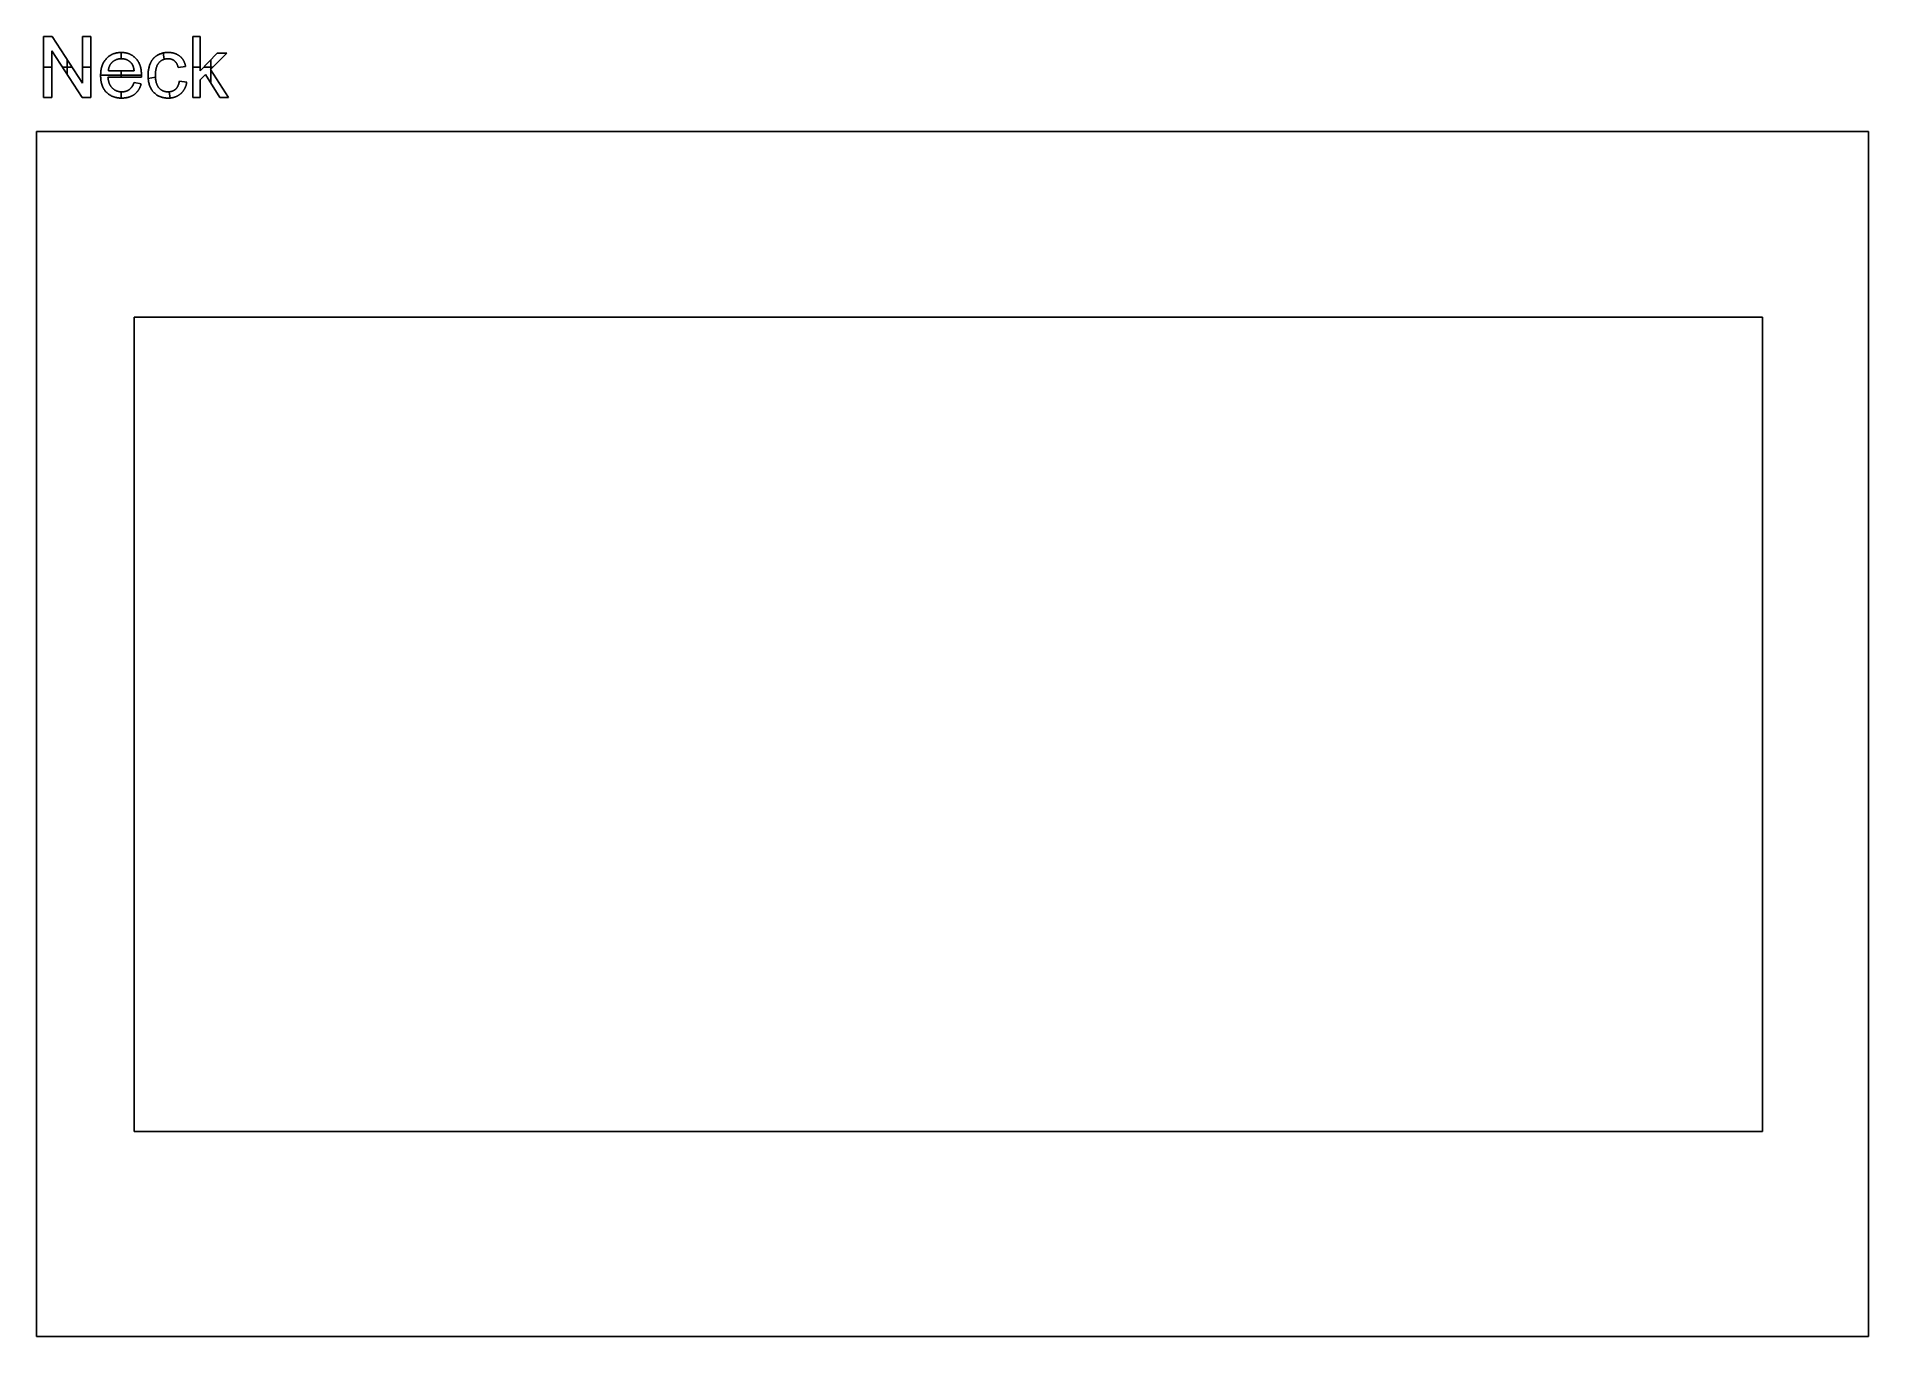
# Model space of a CAD drawing. Header units: millimetres. Extents: x 13281 to 14181, y -10285 to -9647.
import ezdxf

# ---------------------------------------------------------------- set-up
doc = ezdxf.new("R2010")
doc.units = ezdxf.units.MM
doc.header["$MEASUREMENT"] = 0
doc.layers.add('Default', color=7, linetype='Continuous', true_color=0xffffff)
doc.layers.add('fabric', color=5, linetype='Continuous', true_color=0x0000ff)

msp = doc.modelspace()

# ---------------------------------------------------------------- linework, layer by layer
at = {"layer": 'Default'}
for p, q in [((13284.18, -9676.62), (13284.18, -9646.8)), ((13284.18, -9646.8), (13288.41, -9646.8)), ((13284.18, -9676.62, 1), (13284.18, -9646.8, 1)), ((13284.18, -9646.8, 1), (13284.18, -9646.8)), ((13284.18, -9646.8, 1), (13288.41, -9646.8, 1)), ((13284.18, -9646.8, 0.5), (13284.18, -9676.62, 0.5)), ((13288.41, -9646.8, 0.5), (13284.18, -9646.8, 0.5)), ((13286.3, -9646.8), (13286.3, -9646.8, 1)), ((13288.41, -9646.8), (13303.34, -9669.67)), ((13288.41, -9646.8, 1), (13288.41, -9646.8)), ((13288.41, -9646.8, 1), (13303.34, -9669.67, 1)), ((13303.34, -9669.67, 0.5), (13288.41, -9646.8, 0.5)), ((13303.34, -9646.8), (13307.32, -9646.8)), ((13303.34, -9669.67), (13303.34, -9646.8)), ((13303.34, -9669.67, 1), (13303.34, -9646.8, 1)), ((13303.34, -9646.8, 1), (13303.34, -9646.8)), ((13303.34, -9646.8, 1), (13307.32, -9646.8, 1)), ((13303.34, -9646.8, 0.5), (13303.34, -9669.67, 0.5)), ((13307.32, -9646.8, 0.5), (13303.34, -9646.8, 0.5)), ((13305.33, -9646.8), (13305.33, -9646.8, 1)), ((13307.32, -9646.8), (13307.32, -9676.62)), ((13307.32, -9646.8, 1), (13307.32, -9646.8)), ((13307.32, -9646.8, 1), (13307.32, -9676.62, 1)), ((13307.32, -9676.62, 0.5), (13307.32, -9646.8, 0.5)), ((13357.43, -9676.62), (13357.43, -9646.8)), ((13357.43, -9646.8), (13361.04, -9646.8)), ((13357.43, -9676.62, 1), (13357.43, -9646.8, 1)), ((13357.43, -9646.8, 1), (13357.43, -9646.8)), ((13357.43, -9646.8, 1), (13361.04, -9646.8, 1)), ((13357.43, -9646.8, 0.5), (13357.43, -9676.62, 0.5)), ((13361.04, -9646.8, 0.5), (13357.43, -9646.8, 0.5)), ((13359.23, -9646.8), (13359.23, -9646.8, 1)), ((13361.04, -9646.8), (13361.04, -9663.65)), ((13361.04, -9646.8, 1), (13361.04, -9646.8)), ((13361.04, -9646.8, 1), (13361.04, -9663.65, 1)), ((13361.04, -9663.65, 0.5), (13361.04, -9646.8, 0.5)), ((13288.16, -9653.75), (13288.16, -9676.62)), ((13303.09, -9676.62), (13288.16, -9653.75)), ((13303.09, -9676.62, 1), (13288.16, -9653.75, 1)), ((13288.16, -9653.75, 1), (13288.16, -9653.75)), ((13288.16, -9653.75, 1), (13288.16, -9676.62, 1)), ((13288.16, -9653.75, 0.5), (13303.09, -9676.62, 0.5)), ((13288.16, -9676.62, 0.5), (13288.16, -9653.75, 0.5)), ((13315.57, -9657.02), (13315.76, -9656.85)), ((13315.57, -9657.02, 1), (13315.76, -9656.85, 1)), ((13315.76, -9656.85, 0.5), (13315.57, -9657.02, 0.5)), ((13315.76, -9656.85), (13315.95, -9656.69)), ((13315.76, -9656.85, 1), (13315.95, -9656.69, 1)), ((13315.95, -9656.69, 0.5), (13315.76, -9656.85, 0.5)), ((13315.95, -9656.69), (13316.14, -9656.54)), ((13315.95, -9656.69, 1), (13316.14, -9656.54, 1)), ((13316.14, -9656.54, 0.5), (13315.95, -9656.69, 0.5)), ((13316.14, -9656.54), (13316.34, -9656.39)), ((13316.14, -9656.54, 1), (13316.34, -9656.39, 1)), ((13316.34, -9656.39, 0.5), (13316.14, -9656.54, 0.5)), ((13316.34, -9656.39), (13316.54, -9656.25)), ((13316.34, -9656.39, 1), (13316.54, -9656.25, 1)), ((13316.54, -9656.25, 0.5), (13316.34, -9656.39, 0.5)), ((13316.54, -9656.25), (13316.75, -9656.11)), ((13316.54, -9656.25, 1), (13316.75, -9656.11, 1)), ((13316.75, -9656.11, 0.5), (13316.54, -9656.25, 0.5)), ((13316.75, -9656.11), (13316.96, -9655.98)), ((13316.75, -9656.11, 1), (13316.96, -9655.98, 1)), ((13316.96, -9655.98, 0.5), (13316.75, -9656.11, 0.5)), ((13316.96, -9655.98), (13317.17, -9655.85)), ((13316.96, -9655.98, 1), (13317.17, -9655.85, 1)), ((13317.17, -9655.85, 0.5), (13316.96, -9655.98, 0.5)), ((13317.17, -9655.85), (13317.38, -9655.73)), ((13317.17, -9655.85, 1), (13317.38, -9655.73, 1)), ((13317.38, -9655.73, 0.5), (13317.17, -9655.85, 0.5)), ((13317.38, -9655.73), (13317.6, -9655.62)), ((13317.38, -9655.73, 1), (13317.6, -9655.62, 1)), ((13317.6, -9655.62, 0.5), (13317.38, -9655.73, 0.5)), ((13317.6, -9655.62), (13317.82, -9655.51)), ((13317.6, -9655.62, 1), (13317.82, -9655.51, 1)), ((13317.82, -9655.51, 0.5), (13317.6, -9655.62, 0.5)), ((13317.82, -9655.51), (13318.04, -9655.41)), ((13317.82, -9655.51, 1), (13318.04, -9655.41, 1)), ((13318.04, -9655.41, 0.5), (13317.82, -9655.51, 0.5)), ((13318.04, -9655.41), (13318.27, -9655.31)), ((13318.04, -9655.41, 1), (13318.27, -9655.31, 1)), ((13318.27, -9655.31, 0.5), (13318.04, -9655.41, 0.5)), ((13318.27, -9655.31), (13318.5, -9655.22)), ((13318.27, -9655.31, 1), (13318.5, -9655.22, 1)), ((13318.5, -9655.22, 0.5), (13318.27, -9655.31, 0.5)), ((13318.5, -9655.22), (13318.74, -9655.14)), ((13318.5, -9655.22, 1), (13318.74, -9655.14, 1)), ((13318.74, -9655.14, 0.5), (13318.5, -9655.22, 0.5)), ((13318.74, -9655.14), (13318.97, -9655.06)), ((13318.74, -9655.14, 1), (13318.97, -9655.06, 1)), ((13318.97, -9655.06, 0.5), (13318.74, -9655.14, 0.5)), ((13318.97, -9655.06), (13319.21, -9654.99)), ((13318.97, -9655.06, 1), (13319.21, -9654.99, 1)), ((13319.21, -9654.99, 0.5), (13318.97, -9655.06, 0.5)), ((13319.21, -9654.99), (13319.46, -9654.92)), ((13319.21, -9654.99, 1), (13319.46, -9654.92, 1)), ((13319.46, -9654.92, 0.5), (13319.21, -9654.99, 0.5)), ((13319.46, -9654.92), (13319.71, -9654.86)), ((13319.46, -9654.92, 1), (13319.71, -9654.86, 1)), ((13319.71, -9654.86, 0.5), (13319.46, -9654.92, 0.5)), ((13319.71, -9654.86), (13319.96, -9654.8)), ((13319.71, -9654.86, 1), (13319.96, -9654.8, 1)), ((13319.96, -9654.8, 0.5), (13319.71, -9654.86, 0.5)), ((13319.96, -9654.8), (13320.21, -9654.75)), ((13319.96, -9654.8, 1), (13320.21, -9654.75, 1)), ((13320.21, -9654.75, 0.5), (13319.96, -9654.8, 0.5)), ((13320.21, -9654.75), (13320.47, -9654.71)), ((13320.21, -9654.75, 1), (13320.47, -9654.71, 1)), ((13320.47, -9654.71, 0.5), (13320.21, -9654.75, 0.5)), ((13320.47, -9654.71), (13320.73, -9654.67)), ((13320.47, -9654.71, 1), (13320.73, -9654.67, 1)), ((13320.73, -9654.67, 0.5), (13320.47, -9654.71, 0.5)), ((13320.73, -9654.67), (13320.99, -9654.64)), ((13320.73, -9654.67, 1), (13320.99, -9654.64, 1)), ((13320.99, -9654.64, 0.5), (13320.73, -9654.67, 0.5)), ((13320.99, -9654.64), (13321.26, -9654.61)), ((13320.99, -9654.64, 1), (13321.26, -9654.61, 1)), ((13321.26, -9654.61, 0.5), (13320.99, -9654.64, 0.5)), ((13321.26, -9654.61), (13321.53, -9654.59)), ((13321.26, -9654.61, 1), (13321.53, -9654.59, 1)), ((13321.53, -9654.59, 0.5), (13321.26, -9654.61, 0.5)), ((13321.53, -9654.59), (13321.8, -9654.58)), ((13321.53, -9654.59, 1), (13321.8, -9654.58, 1)), ((13321.8, -9654.58, 0.5), (13321.53, -9654.59, 0.5)), ((13321.8, -9654.58), (13322.08, -9654.57)), ((13321.8, -9654.58, 1), (13322.08, -9654.57, 1)), ((13322.08, -9654.57, 0.5), (13321.8, -9654.58, 0.5)), ((13322.08, -9654.57), (13322.36, -9654.57)), ((13322.08, -9654.57, 1), (13322.36, -9654.57, 1)), ((13322.36, -9654.57, 0.5), (13322.08, -9654.57, 0.5)), ((13322.23, -9654.57), (13322.23, -9657.64)), ((13322.23, -9654.57, 1), (13322.23, -9657.64, 1)), ((13322.36, -9654.57), (13322.63, -9654.57)), ((13322.36, -9654.57, 1), (13322.63, -9654.57, 1)), ((13322.63, -9654.57, 0.5), (13322.36, -9654.57, 0.5)), ((13322.36, -9654.57), (13322.36, -9654.57, 1)), ((13322.63, -9654.57), (13322.9, -9654.58)), ((13322.63, -9654.57, 1), (13322.9, -9654.58, 1)), ((13322.9, -9654.58, 0.5), (13322.63, -9654.57, 0.5)), ((13322.9, -9654.58), (13323.16, -9654.59)), ((13322.9, -9654.58, 1), (13323.16, -9654.59, 1)), ((13323.16, -9654.59, 0.5), (13322.9, -9654.58, 0.5)), ((13323.16, -9654.59), (13323.43, -9654.61)), ((13323.16, -9654.59, 1), (13323.43, -9654.61, 1)), ((13323.43, -9654.61, 0.5), (13323.16, -9654.59, 0.5)), ((13323.43, -9654.61), (13323.68, -9654.64)), ((13323.43, -9654.61, 1), (13323.68, -9654.64, 1)), ((13323.68, -9654.64, 0.5), (13323.43, -9654.61, 0.5)), ((13323.68, -9654.64), (13323.94, -9654.67)), ((13323.68, -9654.64, 1), (13323.94, -9654.67, 1)), ((13323.94, -9654.67, 0.5), (13323.68, -9654.64, 0.5)), ((13323.94, -9654.67), (13324.19, -9654.71)), ((13323.94, -9654.67, 1), (13324.19, -9654.71, 1)), ((13324.19, -9654.71, 0.5), (13323.94, -9654.67, 0.5)), ((13324.19, -9654.71), (13324.44, -9654.75)), ((13324.19, -9654.71, 1), (13324.44, -9654.75, 1)), ((13324.44, -9654.75, 0.5), (13324.19, -9654.71, 0.5)), ((13324.44, -9654.75), (13324.69, -9654.8)), ((13324.44, -9654.75, 1), (13324.69, -9654.8, 1)), ((13324.69, -9654.8, 0.5), (13324.44, -9654.75, 0.5)), ((13324.69, -9654.8), (13324.93, -9654.85)), ((13324.69, -9654.8, 1), (13324.93, -9654.85, 1)), ((13324.93, -9654.85, 0.5), (13324.69, -9654.8, 0.5)), ((13324.93, -9654.85), (13325.17, -9654.91)), ((13324.93, -9654.85, 1), (13325.17, -9654.91, 1)), ((13325.17, -9654.91, 0.5), (13324.93, -9654.85, 0.5)), ((13325.17, -9654.91), (13325.41, -9654.98)), ((13325.17, -9654.91, 1), (13325.41, -9654.98, 1)), ((13325.41, -9654.98, 0.5), (13325.17, -9654.91, 0.5)), ((13325.41, -9654.98), (13325.64, -9655.05)), ((13325.41, -9654.98, 1), (13325.64, -9655.05, 1)), ((13325.64, -9655.05, 0.5), (13325.41, -9654.98, 0.5)), ((13325.64, -9655.05), (13325.87, -9655.13)), ((13325.64, -9655.05, 1), (13325.87, -9655.13, 1)), ((13325.87, -9655.13, 0.5), (13325.64, -9655.05, 0.5)), ((13325.87, -9655.13), (13326.1, -9655.21)), ((13325.87, -9655.13, 1), (13326.1, -9655.21, 1)), ((13326.1, -9655.21, 0.5), (13325.87, -9655.13, 0.5)), ((13326.1, -9655.21), (13326.32, -9655.3)), ((13326.1, -9655.21, 1), (13326.32, -9655.3, 1)), ((13326.32, -9655.3, 0.5), (13326.1, -9655.21, 0.5)), ((13326.32, -9655.3), (13326.55, -9655.39)), ((13326.32, -9655.3, 1), (13326.55, -9655.39, 1)), ((13326.55, -9655.39, 0.5), (13326.32, -9655.3, 0.5)), ((13326.55, -9655.39), (13326.76, -9655.49)), ((13326.55, -9655.39, 1), (13326.76, -9655.49, 1)), ((13326.76, -9655.49, 0.5), (13326.55, -9655.39, 0.5)), ((13326.76, -9655.49), (13326.98, -9655.6)), ((13326.76, -9655.49, 1), (13326.98, -9655.6, 1)), ((13326.98, -9655.6, 0.5), (13326.76, -9655.49, 0.5)), ((13326.98, -9655.6), (13327.19, -9655.71)), ((13326.98, -9655.6, 1), (13327.19, -9655.71, 1)), ((13327.19, -9655.71, 0.5), (13326.98, -9655.6, 0.5)), ((13327.19, -9655.71), (13327.4, -9655.82)), ((13327.19, -9655.71, 1), (13327.4, -9655.82, 1)), ((13327.4, -9655.82, 0.5), (13327.19, -9655.71, 0.5)), ((13327.4, -9655.82), (13327.61, -9655.95)), ((13327.4, -9655.82, 1), (13327.61, -9655.95, 1)), ((13327.61, -9655.95, 0.5), (13327.4, -9655.82, 0.5)), ((13327.61, -9655.95), (13327.81, -9656.08)), ((13327.61, -9655.95, 1), (13327.81, -9656.08, 1)), ((13327.81, -9656.08, 0.5), (13327.61, -9655.95, 0.5)), ((13327.81, -9656.08), (13328.01, -9656.21)), ((13327.81, -9656.08, 1), (13328.01, -9656.21, 1)), ((13328.01, -9656.21, 0.5), (13327.81, -9656.08, 0.5)), ((13328.01, -9656.21), (13328.2, -9656.35)), ((13328.01, -9656.21, 1), (13328.2, -9656.35, 1)), ((13328.2, -9656.35, 0.5), (13328.01, -9656.21, 0.5)), ((13328.2, -9656.35), (13328.4, -9656.5)), ((13328.2, -9656.35, 1), (13328.4, -9656.5, 1)), ((13328.4, -9656.5, 0.5), (13328.2, -9656.35, 0.5)), ((13328.4, -9656.5), (13328.59, -9656.65)), ((13328.4, -9656.5, 1), (13328.59, -9656.65, 1)), ((13328.59, -9656.65, 0.5), (13328.4, -9656.5, 0.5)), ((13328.59, -9656.65), (13328.77, -9656.8)), ((13328.59, -9656.65, 1), (13328.77, -9656.8, 1)), ((13328.77, -9656.8, 0.5), (13328.59, -9656.65, 0.5)), ((13328.77, -9656.8), (13328.96, -9656.97)), ((13328.77, -9656.8, 1), (13328.96, -9656.97, 1)), ((13328.96, -9656.97, 0.5), (13328.77, -9656.8, 0.5)), ((13328.96, -9656.97), (13329.14, -9657.13)), ((13328.96, -9656.97, 1), (13329.14, -9657.13, 1)), ((13329.14, -9657.13, 0.5), (13328.96, -9656.97, 0.5)), ((13338.59, -9657.03), (13338.71, -9656.92)), ((13338.59, -9657.03, 1), (13338.71, -9656.92, 1)), ((13338.71, -9656.92, 0.5), (13338.59, -9657.03, 0.5)), ((13338.71, -9656.92), (13338.83, -9656.81)), ((13338.71, -9656.92, 1), (13338.83, -9656.81, 1)), ((13338.83, -9656.81, 0.5), (13338.71, -9656.92, 0.5)), ((13338.83, -9656.81), (13338.95, -9656.7)), ((13338.83, -9656.81, 1), (13338.95, -9656.7, 1)), ((13338.95, -9656.7, 0.5), (13338.83, -9656.81, 0.5)), ((13338.95, -9656.7), (13339.08, -9656.6)), ((13338.95, -9656.7, 1), (13339.08, -9656.6, 1)), ((13339.08, -9656.6, 0.5), (13338.95, -9656.7, 0.5)), ((13339.08, -9656.6), (13339.21, -9656.5)), ((13339.08, -9656.6, 1), (13339.21, -9656.5, 1)), ((13339.21, -9656.5, 0.5), (13339.08, -9656.6, 0.5)), ((13339.21, -9656.5), (13339.35, -9656.4)), ((13339.21, -9656.5, 1), (13339.35, -9656.4, 1)), ((13339.35, -9656.4, 0.5), (13339.21, -9656.5, 0.5)), ((13339.35, -9656.4), (13339.48, -9656.31)), ((13339.35, -9656.4, 1), (13339.48, -9656.31, 1)), ((13339.48, -9656.31, 0.5), (13339.35, -9656.4, 0.5)), ((13339.48, -9656.31), (13339.62, -9656.21)), ((13339.48, -9656.31, 1), (13339.62, -9656.21, 1)), ((13339.62, -9656.21, 0.5), (13339.48, -9656.31, 0.5)), ((13339.62, -9656.21), (13339.76, -9656.12)), ((13339.62, -9656.21, 1), (13339.76, -9656.12, 1)), ((13339.76, -9656.12, 0.5), (13339.62, -9656.21, 0.5)), ((13339.76, -9656.12), (13339.9, -9656.04)), ((13339.76, -9656.12, 1), (13339.9, -9656.04, 1)), ((13339.9, -9656.04, 0.5), (13339.76, -9656.12, 0.5)), ((13339.9, -9656.04), (13340.04, -9655.95)), ((13339.9, -9656.04, 1), (13340.04, -9655.95, 1)), ((13340.04, -9655.95, 0.5), (13339.9, -9656.04, 0.5)), ((13340.04, -9655.95), (13340.19, -9655.87)), ((13340.04, -9655.95, 1), (13340.19, -9655.87, 1)), ((13340.19, -9655.87, 0.5), (13340.04, -9655.95, 0.5)), ((13340.19, -9655.87), (13340.49, -9655.71)), ((13340.19, -9655.87, 1), (13340.49, -9655.71, 1)), ((13340.49, -9655.71, 0.5), (13340.19, -9655.87, 0.5)), ((13340.19, -9655.87), (13340.19, -9655.87, 1)), ((13340.49, -9655.71), (13340.79, -9655.56)), ((13340.49, -9655.71, 1), (13340.79, -9655.56, 1)), ((13340.79, -9655.56, 0.5), (13340.49, -9655.71, 0.5)), ((13340.79, -9655.56), (13341.09, -9655.43)), ((13340.79, -9655.56, 1), (13341.09, -9655.43, 1)), ((13341.09, -9655.43, 0.5), (13340.79, -9655.56, 0.5)), ((13341.09, -9655.43), (13341.4, -9655.3)), ((13341.09, -9655.43, 1), (13341.4, -9655.3, 1)), ((13341.4, -9655.3, 0.5), (13341.09, -9655.43, 0.5)), ((13341.4, -9655.3), (13341.71, -9655.18)), ((13341.4, -9655.3, 1), (13341.71, -9655.18, 1)), ((13341.71, -9655.18, 0.5), (13341.4, -9655.3, 0.5)), ((13341.71, -9655.18), (13342.02, -9655.08)), ((13341.71, -9655.18, 1), (13342.02, -9655.08, 1)), ((13342.02, -9655.08, 0.5), (13341.71, -9655.18, 0.5)), ((13342.02, -9655.08), (13342.34, -9654.98)), ((13342.02, -9655.08, 1), (13342.34, -9654.98, 1)), ((13342.34, -9654.98, 0.5), (13342.02, -9655.08, 0.5)), ((13342.34, -9654.98), (13342.66, -9654.89)), ((13342.34, -9654.98, 1), (13342.66, -9654.89, 1)), ((13342.66, -9654.89, 0.5), (13342.34, -9654.98, 0.5)), ((13342.66, -9654.89), (13342.98, -9654.82)), ((13342.66, -9654.89, 1), (13342.98, -9654.82, 1)), ((13342.98, -9654.82, 0.5), (13342.66, -9654.89, 0.5)), ((13342.98, -9654.82), (13343.31, -9654.75)), ((13342.98, -9654.82, 1), (13343.31, -9654.75, 1)), ((13343.31, -9654.75, 0.5), (13342.98, -9654.82, 0.5)), ((13343.46, -9657.91), (13343, -9654.81)), ((13343.46, -9657.91, 1), (13343, -9654.81, 1)), ((13343.31, -9654.75), (13343.64, -9654.69)), ((13343.31, -9654.75, 1), (13343.64, -9654.69, 1)), ((13343.64, -9654.69, 0.5), (13343.31, -9654.75, 0.5)), ((13343.64, -9654.69), (13343.97, -9654.65)), ((13343.64, -9654.69, 1), (13343.97, -9654.65, 1)), ((13343.97, -9654.65, 0.5), (13343.64, -9654.69, 0.5)), ((13343.97, -9654.65), (13344.31, -9654.61)), ((13343.97, -9654.65, 1), (13344.31, -9654.61, 1)), ((13344.31, -9654.61, 0.5), (13343.97, -9654.65, 0.5)), ((13344.31, -9654.61), (13344.65, -9654.59)), ((13344.31, -9654.61, 1), (13344.65, -9654.59, 1)), ((13344.65, -9654.59, 0.5), (13344.31, -9654.61, 0.5)), ((13344.65, -9654.59), (13344.99, -9654.57)), ((13344.65, -9654.59, 1), (13344.99, -9654.57, 1)), ((13344.99, -9654.57, 0.5), (13344.65, -9654.59, 0.5)), ((13344.99, -9654.57), (13345.34, -9654.57)), ((13344.99, -9654.57, 1), (13345.34, -9654.57, 1)), ((13345.34, -9654.57, 0.5), (13344.99, -9654.57, 0.5)), ((13345.34, -9654.57), (13345.77, -9654.57)), ((13345.34, -9654.57, 1), (13345.77, -9654.57, 1)), ((13345.77, -9654.57, 0.5), (13345.34, -9654.57, 0.5)), ((13345.34, -9654.57), (13345.34, -9654.57, 1)), ((13345.77, -9654.57), (13346.19, -9654.59)), ((13345.77, -9654.57, 1), (13346.19, -9654.59, 1)), ((13346.19, -9654.59, 0.5), (13345.77, -9654.57, 0.5)), ((13346.19, -9654.59), (13346.4, -9654.61)), ((13346.19, -9654.59, 1), (13346.4, -9654.61, 1)), ((13346.4, -9654.61, 0.5), (13346.19, -9654.59, 0.5)), ((13346.4, -9654.61), (13346.61, -9654.63)), ((13346.4, -9654.61, 1), (13346.61, -9654.63, 1)), ((13346.61, -9654.63, 0.5), (13346.4, -9654.61, 0.5)), ((13346.61, -9654.63), (13346.81, -9654.65)), ((13346.61, -9654.63, 1), (13346.81, -9654.65, 1)), ((13346.81, -9654.65, 0.5), (13346.61, -9654.63, 0.5)), ((13346.81, -9654.65), (13347.01, -9654.68)), ((13346.81, -9654.65, 1), (13347.01, -9654.68, 1)), ((13347.01, -9654.68, 0.5), (13346.81, -9654.65, 0.5)), ((13347.01, -9654.68), (13347.21, -9654.71)), ((13347.01, -9654.68, 1), (13347.21, -9654.71, 1)), ((13347.21, -9654.71, 0.5), (13347.01, -9654.68, 0.5)), ((13347.21, -9654.71), (13347.41, -9654.74)), ((13347.21, -9654.71, 1), (13347.41, -9654.74, 1)), ((13347.41, -9654.74, 0.5), (13347.21, -9654.71, 0.5)), ((13347.41, -9654.74), (13347.6, -9654.78)), ((13347.41, -9654.74, 1), (13347.6, -9654.78, 1)), ((13347.6, -9654.78, 0.5), (13347.41, -9654.74, 0.5)), ((13347.6, -9654.78), (13347.79, -9654.82)), ((13347.6, -9654.78, 1), (13347.79, -9654.82, 1)), ((13347.79, -9654.82, 0.5), (13347.6, -9654.78, 0.5)), ((13347.79, -9654.82), (13347.98, -9654.86)), ((13347.79, -9654.82, 1), (13347.98, -9654.86, 1)), ((13347.98, -9654.86, 0.5), (13347.79, -9654.82, 0.5)), ((13347.98, -9654.86), (13348.16, -9654.91)), ((13347.98, -9654.86, 1), (13348.16, -9654.91, 1)), ((13348.16, -9654.91, 0.5), (13347.98, -9654.86, 0.5)), ((13348.16, -9654.91), (13348.35, -9654.96)), ((13348.16, -9654.91, 1), (13348.35, -9654.96, 1)), ((13348.35, -9654.96, 0.5), (13348.16, -9654.91, 0.5)), ((13348.35, -9654.96), (13348.53, -9655.01)), ((13348.35, -9654.96, 1), (13348.53, -9655.01, 1)), ((13348.53, -9655.01, 0.5), (13348.35, -9654.96, 0.5)), ((13348.53, -9655.01), (13348.71, -9655.07)), ((13348.53, -9655.01, 1), (13348.71, -9655.07, 1)), ((13348.71, -9655.07, 0.5), (13348.53, -9655.01, 0.5)), ((13348.71, -9655.07), (13348.88, -9655.13)), ((13348.71, -9655.07, 1), (13348.88, -9655.13, 1)), ((13348.88, -9655.13, 0.5), (13348.71, -9655.07, 0.5)), ((13348.88, -9655.13), (13349.05, -9655.2)), ((13348.88, -9655.13, 1), (13349.05, -9655.2, 1)), ((13349.05, -9655.2, 0.5), (13348.88, -9655.13, 0.5)), ((13349.05, -9655.2), (13349.22, -9655.27)), ((13349.05, -9655.2, 1), (13349.22, -9655.27, 1)), ((13349.22, -9655.27, 0.5), (13349.05, -9655.2, 0.5)), ((13349.22, -9655.27), (13349.39, -9655.34)), ((13349.22, -9655.27, 1), (13349.39, -9655.34, 1)), ((13349.39, -9655.34, 0.5), (13349.22, -9655.27, 0.5)), ((13349.39, -9655.34), (13349.56, -9655.41)), ((13349.39, -9655.34, 1), (13349.56, -9655.41, 1)), ((13349.56, -9655.41, 0.5), (13349.39, -9655.34, 0.5)), ((13349.56, -9655.41), (13349.72, -9655.49)), ((13349.56, -9655.41, 1), (13349.72, -9655.49, 1)), ((13349.72, -9655.49, 0.5), (13349.56, -9655.41, 0.5)), ((13349.72, -9655.49), (13349.88, -9655.57)), ((13349.72, -9655.49, 1), (13349.88, -9655.57, 1)), ((13349.88, -9655.57, 0.5), (13349.72, -9655.49, 0.5)), ((13349.88, -9655.57), (13350.04, -9655.66)), ((13349.88, -9655.57, 1), (13350.04, -9655.66, 1)), ((13350.04, -9655.66, 0.5), (13349.88, -9655.57, 0.5)), ((13350.04, -9655.66), (13350.2, -9655.75)), ((13350.04, -9655.66, 1), (13350.2, -9655.75, 1)), ((13350.2, -9655.75, 0.5), (13350.04, -9655.66, 0.5)), ((13350.2, -9655.75), (13350.35, -9655.84)), ((13350.2, -9655.75, 1), (13350.35, -9655.84, 1)), ((13350.35, -9655.84, 0.5), (13350.2, -9655.75, 0.5)), ((13350.35, -9655.84), (13350.5, -9655.94)), ((13350.35, -9655.84, 1), (13350.5, -9655.94, 1)), ((13350.5, -9655.94, 0.5), (13350.35, -9655.84, 0.5)), ((13350.5, -9655.94), (13350.65, -9656.04)), ((13350.5, -9655.94, 1), (13350.65, -9656.04, 1)), ((13350.65, -9656.04, 0.5), (13350.5, -9655.94, 0.5)), ((13350.65, -9656.04), (13350.8, -9656.14)), ((13350.65, -9656.04, 1), (13350.8, -9656.14, 1)), ((13350.8, -9656.14, 0.5), (13350.65, -9656.04, 0.5)), ((13350.8, -9656.14), (13350.94, -9656.25)), ((13350.8, -9656.14, 1), (13350.94, -9656.25, 1)), ((13350.94, -9656.25, 0.5), (13350.8, -9656.14, 0.5)), ((13350.94, -9656.25), (13351.08, -9656.36)), ((13350.94, -9656.25, 1), (13351.08, -9656.36, 1)), ((13351.08, -9656.36, 0.5), (13350.94, -9656.25, 0.5)), ((13351.08, -9656.36), (13351.22, -9656.47)), ((13351.08, -9656.36, 1), (13351.22, -9656.47, 1)), ((13351.22, -9656.47, 0.5), (13351.08, -9656.36, 0.5)), ((13351.08, -9656.36), (13351.08, -9656.36, 1)), ((13351.22, -9656.47), (13351.35, -9656.59)), ((13351.22, -9656.47, 1), (13351.35, -9656.59, 1)), ((13351.35, -9656.59, 0.5), (13351.22, -9656.47, 0.5)), ((13351.35, -9656.59), (13351.48, -9656.7)), ((13351.35, -9656.59, 1), (13351.48, -9656.7, 1)), ((13351.48, -9656.7, 0.5), (13351.35, -9656.59, 0.5)), ((13351.48, -9656.7), (13351.61, -9656.83)), ((13351.48, -9656.7, 1), (13351.61, -9656.83, 1)), ((13351.61, -9656.83, 0.5), (13351.48, -9656.7, 0.5)), ((13351.61, -9656.83), (13351.74, -9656.95)), ((13351.61, -9656.83, 1), (13351.74, -9656.95, 1)), ((13351.74, -9656.95, 0.5), (13351.61, -9656.83, 0.5)), ((13351.74, -9656.95), (13351.86, -9657.08)), ((13351.74, -9656.95, 1), (13351.86, -9657.08, 1)), ((13351.86, -9657.08, 0.5), (13351.74, -9656.95, 0.5)), ((13361.04, -9663.65), (13369.52, -9654.93)), ((13361.04, -9663.65, 1), (13369.52, -9654.93, 1)), ((13369.52, -9654.93, 0.5), (13361.04, -9663.65, 0.5)), ((13361.04, -9655.22), (13361.04, -9655.22, 1)), ((13374.18, -9654.93), (13366.18, -9662.92)), ((13374.18, -9654.93, 1), (13366.18, -9662.92, 1)), ((13366.18, -9662.92, 0.5), (13374.18, -9654.93, 0.5)), ((13369.52, -9654.93), (13374.18, -9654.93)), ((13369.52, -9654.93, 1), (13369.52, -9654.93)), ((13369.52, -9654.93, 1), (13374.18, -9654.93, 1)), ((13374.18, -9654.93, 0.5), (13369.52, -9654.93, 0.5)), ((13371.85, -9654.93), (13371.85, -9654.93, 1)), ((13374.18, -9654.93, 1), (13374.18, -9654.93)), ((13284.18, -9661.71), (13288.16, -9661.71)), ((13284.18, -9661.71), (13284.18, -9661.71, 1)), ((13284.18, -9661.71, 1), (13288.16, -9661.71, 1)), ((13288.16, -9665.18), (13288.16, -9665.18, 1)), ((13293.36, -9661.71), (13298.14, -9661.71)), ((13293.36, -9661.71, 1), (13298.14, -9661.71, 1)), ((13295.62, -9665.18), (13295.62, -9665.18, 1)), ((13295.75, -9658.04), (13295.75, -9665.37)), ((13295.75, -9658.04, 1), (13295.75, -9665.37, 1)), ((13295.88, -9658.23), (13295.88, -9658.23, 1)), ((13303.34, -9658.23), (13303.34, -9658.23, 1)), ((13303.34, -9661.71), (13307.32, -9661.71)), ((13303.34, -9661.71, 1), (13307.32, -9661.71, 1)), ((13307.32, -9661.71), (13307.32, -9661.71, 1)), ((13312.2, -9665.95), (13312.21, -9665.29)), ((13312.2, -9665.95, 1), (13312.21, -9665.29, 1)), ((13312.21, -9665.29, 0.5), (13312.2, -9665.95, 0.5)), ((13312.2, -9665.77), (13332.26, -9665.77)), ((13312.2, -9665.77, 1), (13332.26, -9665.77, 1)), ((13312.21, -9666.6), (13312.2, -9665.95)), ((13312.21, -9666.6, 1), (13312.2, -9665.95, 1)), ((13312.2, -9665.95, 0.5), (13312.21, -9666.6, 0.5)), ((13312.2, -9665.95), (13312.2, -9665.95, 1)), ((13312.21, -9665.29), (13312.22, -9664.96)), ((13312.21, -9665.29, 1), (13312.22, -9664.96, 1)), ((13312.22, -9664.96, 0.5), (13312.21, -9665.29, 0.5)), ((13312.22, -9664.96), (13312.24, -9664.64)), ((13312.22, -9664.96, 1), (13312.24, -9664.64, 1)), ((13312.24, -9664.64, 0.5), (13312.22, -9664.96, 0.5)), ((13312.24, -9664.64), (13312.27, -9664.32)), ((13312.24, -9664.64, 1), (13312.27, -9664.32, 1)), ((13312.27, -9664.32, 0.5), (13312.24, -9664.64, 0.5)), ((13312.27, -9664.32), (13312.3, -9664.01)), ((13312.27, -9664.32, 1), (13312.3, -9664.01, 1)), ((13312.3, -9664.01, 0.5), (13312.27, -9664.32, 0.5)), ((13312.3, -9664.01), (13312.33, -9663.7)), ((13312.3, -9664.01, 1), (13312.33, -9663.7, 1)), ((13312.33, -9663.7, 0.5), (13312.3, -9664.01, 0.5)), ((13312.33, -9663.7), (13312.37, -9663.4)), ((13312.33, -9663.7, 1), (13312.37, -9663.4, 1)), ((13312.37, -9663.4, 0.5), (13312.33, -9663.7, 0.5)), ((13312.37, -9663.4), (13312.42, -9663.1)), ((13312.37, -9663.4, 1), (13312.42, -9663.1, 1)), ((13312.42, -9663.1, 0.5), (13312.37, -9663.4, 0.5)), ((13312.42, -9663.1), (13312.47, -9662.81)), ((13312.42, -9663.1, 1), (13312.47, -9662.81, 1)), ((13312.47, -9662.81, 0.5), (13312.42, -9663.1, 0.5)), ((13312.47, -9662.81), (13312.53, -9662.52)), ((13312.47, -9662.81, 1), (13312.53, -9662.52, 1)), ((13312.53, -9662.52, 0.5), (13312.47, -9662.81, 0.5)), ((13312.53, -9662.52), (13312.59, -9662.24)), ((13312.53, -9662.52, 1), (13312.59, -9662.24, 1)), ((13312.59, -9662.24, 0.5), (13312.53, -9662.52, 0.5)), ((13312.59, -9662.24), (13312.66, -9661.96)), ((13312.59, -9662.24, 1), (13312.66, -9661.96, 1)), ((13312.66, -9661.96, 0.5), (13312.59, -9662.24, 0.5)), ((13312.66, -9661.96), (13312.74, -9661.68)), ((13312.66, -9661.96, 1), (13312.74, -9661.68, 1)), ((13312.74, -9661.68, 0.5), (13312.66, -9661.96, 0.5)), ((13312.74, -9661.68), (13312.82, -9661.41)), ((13312.74, -9661.68, 1), (13312.82, -9661.41, 1)), ((13312.82, -9661.41, 0.5), (13312.74, -9661.68, 0.5)), ((13312.82, -9661.41), (13312.9, -9661.15)), ((13312.82, -9661.41, 1), (13312.9, -9661.15, 1)), ((13312.9, -9661.15, 0.5), (13312.82, -9661.41, 0.5)), ((13312.9, -9661.15), (13312.99, -9660.89)), ((13312.9, -9661.15, 1), (13312.99, -9660.89, 1)), ((13312.99, -9660.89, 0.5), (13312.9, -9661.15, 0.5)), ((13312.99, -9660.89), (13313.09, -9660.63)), ((13312.99, -9660.89, 1), (13313.09, -9660.63, 1)), ((13313.09, -9660.63, 0.5), (13312.99, -9660.89, 0.5)), ((13313.09, -9660.63), (13313.19, -9660.38)), ((13313.09, -9660.63, 1), (13313.19, -9660.38, 1)), ((13313.19, -9660.38, 0.5), (13313.09, -9660.63, 0.5)), ((13313.19, -9660.38), (13313.3, -9660.14)), ((13313.19, -9660.38, 1), (13313.3, -9660.14, 1)), ((13313.3, -9660.14, 0.5), (13313.19, -9660.38, 0.5)), ((13313.3, -9660.14), (13313.41, -9659.89)), ((13313.3, -9660.14, 1), (13313.41, -9659.89, 1)), ((13313.41, -9659.89, 0.5), (13313.3, -9660.14, 0.5)), ((13313.41, -9659.89), (13313.53, -9659.66)), ((13313.41, -9659.89, 1), (13313.53, -9659.66, 1)), ((13313.53, -9659.66, 0.5), (13313.41, -9659.89, 0.5)), ((13313.53, -9659.66), (13313.66, -9659.43)), ((13313.53, -9659.66, 1), (13313.66, -9659.43, 1)), ((13313.66, -9659.43, 0.5), (13313.53, -9659.66, 0.5)), ((13313.66, -9659.43), (13313.79, -9659.2)), ((13313.66, -9659.43, 1), (13313.79, -9659.2, 1)), ((13313.79, -9659.2, 0.5), (13313.66, -9659.43, 0.5)), ((13313.79, -9659.2), (13313.92, -9658.98)), ((13313.79, -9659.2, 1), (13313.92, -9658.98, 1)), ((13313.92, -9658.98, 0.5), (13313.79, -9659.2, 0.5)), ((13313.92, -9658.98), (13314.06, -9658.76)), ((13313.92, -9658.98, 1), (13314.06, -9658.76, 1)), ((13314.06, -9658.76, 0.5), (13313.92, -9658.98, 0.5)), ((13314.06, -9658.76), (13314.21, -9658.55)), ((13314.06, -9658.76, 1), (13314.21, -9658.55, 1)), ((13314.21, -9658.55, 0.5), (13314.06, -9658.76, 0.5)), ((13314.21, -9658.55), (13314.36, -9658.34)), ((13314.21, -9658.55, 1), (13314.36, -9658.34, 1)), ((13314.36, -9658.34, 0.5), (13314.21, -9658.55, 0.5)), ((13314.36, -9658.34), (13314.52, -9658.14)), ((13314.36, -9658.34, 1), (13314.52, -9658.14, 1)), ((13314.52, -9658.14, 0.5), (13314.36, -9658.34, 0.5)), ((13314.52, -9658.14), (13314.68, -9657.94)), ((13314.52, -9658.14, 1), (13314.68, -9657.94, 1)), ((13314.68, -9657.94, 0.5), (13314.52, -9658.14, 0.5)), ((13314.68, -9657.94), (13314.85, -9657.74)), ((13314.68, -9657.94, 1), (13314.85, -9657.74, 1)), ((13314.85, -9657.74, 0.5), (13314.68, -9657.94, 0.5)), ((13314.85, -9657.74), (13315.02, -9657.55)), ((13314.85, -9657.74, 1), (13315.02, -9657.55, 1)), ((13315.02, -9657.55, 0.5), (13314.85, -9657.74, 0.5)), ((13315.02, -9657.55), (13315.2, -9657.37)), ((13315.02, -9657.55, 1), (13315.2, -9657.37, 1)), ((13315.2, -9657.37, 0.5), (13315.02, -9657.55, 0.5)), ((13315.02, -9657.55), (13315.02, -9657.55, 1)), ((13315.2, -9657.37), (13315.38, -9657.19)), ((13315.2, -9657.37, 1), (13315.38, -9657.19, 1)), ((13315.38, -9657.19, 0.5), (13315.2, -9657.37, 0.5)), ((13315.38, -9657.19), (13315.57, -9657.02)), ((13315.38, -9657.19, 1), (13315.57, -9657.02, 1)), ((13315.57, -9657.02, 0.5), (13315.38, -9657.19, 0.5)), ((13315.99, -9663.6), (13316, -9663.43)), ((13316, -9663.43, 1), (13315.99, -9663.6, 1)), ((13315.99, -9663.6, 0.5), (13316, -9663.43, 0.5)), ((13328.64, -9663.6), (13315.99, -9663.6)), ((13315.99, -9663.6), (13315.99, -9663.6, 1)), ((13315.99, -9663.6, 1), (13328.64, -9663.6, 1)), ((13328.64, -9663.6, 0.5), (13315.99, -9663.6, 0.5)), ((13316, -9663.43), (13316.02, -9663.27)), ((13316.02, -9663.27, 1), (13316, -9663.43, 1)), ((13316, -9663.43, 0.5), (13316.02, -9663.27, 0.5)), ((13316.02, -9663.27), (13316.04, -9663.1)), ((13316.04, -9663.1, 1), (13316.02, -9663.27, 1)), ((13316.02, -9663.27, 0.5), (13316.04, -9663.1, 0.5)), ((13316.04, -9663.1), (13316.06, -9662.94)), ((13316.06, -9662.94, 1), (13316.04, -9663.1, 1)), ((13316.04, -9663.1, 0.5), (13316.06, -9662.94, 0.5)), ((13316.06, -9662.94), (13316.09, -9662.78)), ((13316.09, -9662.78, 1), (13316.06, -9662.94, 1)), ((13316.06, -9662.94, 0.5), (13316.09, -9662.78, 0.5)), ((13316.09, -9662.78), (13316.12, -9662.62)), ((13316.12, -9662.62, 1), (13316.09, -9662.78, 1)), ((13316.09, -9662.78, 0.5), (13316.12, -9662.62, 0.5)), ((13316.12, -9662.62), (13316.15, -9662.47)), ((13316.15, -9662.47, 1), (13316.12, -9662.62, 1)), ((13316.12, -9662.62, 0.5), (13316.15, -9662.47, 0.5)), ((13316.15, -9662.47), (13316.19, -9662.31)), ((13316.19, -9662.31, 1), (13316.15, -9662.47, 1)), ((13316.15, -9662.47, 0.5), (13316.19, -9662.31, 0.5)), ((13316.19, -9662.31), (13316.23, -9662.16)), ((13316.23, -9662.16, 1), (13316.19, -9662.31, 1)), ((13316.19, -9662.31, 0.5), (13316.23, -9662.16, 0.5)), ((13316.23, -9662.16), (13316.27, -9662.01)), ((13316.27, -9662.01, 1), (13316.23, -9662.16, 1)), ((13316.23, -9662.16, 0.5), (13316.27, -9662.01, 0.5)), ((13316.27, -9662.01), (13316.31, -9661.86)), ((13316.31, -9661.86, 1), (13316.27, -9662.01, 1)), ((13316.27, -9662.01, 0.5), (13316.31, -9661.86, 0.5)), ((13316.31, -9661.86), (13316.36, -9661.72)), ((13316.36, -9661.72, 1), (13316.31, -9661.86, 1)), ((13316.31, -9661.86, 0.5), (13316.36, -9661.72, 0.5)), ((13316.36, -9661.72), (13316.41, -9661.57)), ((13316.41, -9661.57, 1), (13316.36, -9661.72, 1)), ((13316.36, -9661.72, 0.5), (13316.41, -9661.57, 0.5)), ((13316.41, -9661.57), (13316.47, -9661.43)), ((13316.47, -9661.43, 1), (13316.41, -9661.57, 1)), ((13316.41, -9661.57, 0.5), (13316.47, -9661.43, 0.5)), ((13316.47, -9661.43), (13316.53, -9661.29)), ((13316.53, -9661.29, 1), (13316.47, -9661.43, 1)), ((13316.47, -9661.43, 0.5), (13316.53, -9661.29, 0.5)), ((13316.53, -9661.29), (13316.59, -9661.16)), ((13316.59, -9661.16, 1), (13316.53, -9661.29, 1)), ((13316.53, -9661.29, 0.5), (13316.59, -9661.16, 0.5)), ((13316.59, -9661.16), (13316.65, -9661.02)), ((13316.65, -9661.02, 1), (13316.59, -9661.16, 1)), ((13316.59, -9661.16, 0.5), (13316.65, -9661.02, 0.5)), ((13316.65, -9661.02), (13316.72, -9660.89)), ((13316.72, -9660.89, 1), (13316.65, -9661.02, 1)), ((13316.65, -9661.02, 0.5), (13316.72, -9660.89, 0.5)), ((13316.72, -9660.89), (13316.79, -9660.76)), ((13316.79, -9660.76, 1), (13316.72, -9660.89, 1)), ((13316.72, -9660.89, 0.5), (13316.79, -9660.76, 0.5)), ((13316.79, -9660.76), (13316.86, -9660.63)), ((13316.86, -9660.63, 1), (13316.79, -9660.76, 1)), ((13316.79, -9660.76, 0.5), (13316.86, -9660.63, 0.5)), ((13316.86, -9660.63), (13316.94, -9660.51)), ((13316.94, -9660.51, 1), (13316.86, -9660.63, 1)), ((13316.86, -9660.63, 0.5), (13316.94, -9660.51, 0.5)), ((13316.94, -9660.51), (13317.02, -9660.38)), ((13317.02, -9660.38, 1), (13316.94, -9660.51, 1)), ((13316.94, -9660.51, 0.5), (13317.02, -9660.38, 0.5)), ((13317.02, -9660.38), (13317.1, -9660.26)), ((13317.1, -9660.26, 1), (13317.02, -9660.38, 1)), ((13317.02, -9660.38, 0.5), (13317.1, -9660.26, 0.5)), ((13317.1, -9660.26), (13317.19, -9660.14)), ((13317.19, -9660.14, 1), (13317.1, -9660.26, 1)), ((13317.1, -9660.26, 0.5), (13317.19, -9660.14, 0.5)), ((13317.19, -9660.14), (13317.27, -9660.02)), ((13317.27, -9660.02, 1), (13317.19, -9660.14, 1)), ((13317.19, -9660.14, 0.5), (13317.27, -9660.02, 0.5)), ((13317.27, -9660.02), (13317.37, -9659.91)), ((13317.37, -9659.91, 1), (13317.27, -9660.02, 1)), ((13317.27, -9660.02, 0.5), (13317.37, -9659.91, 0.5)), ((13317.37, -9659.91), (13317.46, -9659.8)), ((13317.46, -9659.8, 1), (13317.37, -9659.91, 1)), ((13317.37, -9659.91, 0.5), (13317.46, -9659.8, 0.5)), ((13317.46, -9659.8), (13317.56, -9659.68)), ((13317.56, -9659.68, 1), (13317.46, -9659.8, 1)), ((13317.46, -9659.8, 0.5), (13317.56, -9659.68, 0.5)), ((13317.56, -9659.68), (13317.66, -9659.58)), ((13317.66, -9659.58, 1), (13317.56, -9659.68, 1)), ((13317.56, -9659.68, 0.5), (13317.66, -9659.58, 0.5)), ((13317.66, -9659.58), (13317.77, -9659.47)), ((13317.77, -9659.47, 1), (13317.66, -9659.58, 1)), ((13317.66, -9659.58, 0.5), (13317.77, -9659.47, 0.5)), ((13317.77, -9659.47), (13317.88, -9659.36)), ((13317.88, -9659.36, 1), (13317.77, -9659.47, 1)), ((13317.77, -9659.47, 0.5), (13317.88, -9659.36, 0.5)), ((13317.88, -9659.36), (13317.99, -9659.26)), ((13317.99, -9659.26, 1), (13317.88, -9659.36, 1)), ((13317.88, -9659.36, 0.5), (13317.99, -9659.26, 0.5)), ((13317.99, -9659.26), (13318.1, -9659.16)), ((13318.1, -9659.16, 1), (13317.99, -9659.26, 1)), ((13317.99, -9659.26, 0.5), (13318.1, -9659.16, 0.5)), ((13317.99, -9659.26), (13317.99, -9659.26, 1)), ((13318.1, -9659.16), (13318.21, -9659.06)), ((13318.21, -9659.06, 1), (13318.1, -9659.16, 1)), ((13318.1, -9659.16, 0.5), (13318.21, -9659.06, 0.5)), ((13318.21, -9659.06), (13318.33, -9658.97)), ((13318.33, -9658.97, 1), (13318.21, -9659.06, 1)), ((13318.21, -9659.06, 0.5), (13318.33, -9658.97, 0.5)), ((13318.33, -9658.97), (13318.45, -9658.88)), ((13318.45, -9658.88, 1), (13318.33, -9658.97, 1)), ((13318.33, -9658.97, 0.5), (13318.45, -9658.88, 0.5)), ((13318.45, -9658.88), (13318.57, -9658.79)), ((13318.57, -9658.79, 1), (13318.45, -9658.88, 1)), ((13318.45, -9658.88, 0.5), (13318.57, -9658.79, 0.5)), ((13318.57, -9658.79), (13318.69, -9658.71)), ((13318.69, -9658.71, 1), (13318.57, -9658.79, 1)), ((13318.57, -9658.79, 0.5), (13318.69, -9658.71, 0.5)), ((13318.69, -9658.71), (13318.82, -9658.63)), ((13318.82, -9658.63, 1), (13318.69, -9658.71, 1)), ((13318.69, -9658.71, 0.5), (13318.82, -9658.63, 0.5)), ((13318.82, -9658.63), (13318.94, -9658.55)), ((13318.94, -9658.55, 1), (13318.82, -9658.63, 1)), ((13318.82, -9658.63, 0.5), (13318.94, -9658.55, 0.5)), ((13318.94, -9658.55), (13319.07, -9658.48)), ((13319.07, -9658.48, 1), (13318.94, -9658.55, 1)), ((13318.94, -9658.55, 0.5), (13319.07, -9658.48, 0.5)), ((13319.07, -9658.48), (13319.2, -9658.41)), ((13319.2, -9658.41, 1), (13319.07, -9658.48, 1)), ((13319.07, -9658.48, 0.5), (13319.2, -9658.41, 0.5)), ((13319.2, -9658.41), (13319.33, -9658.34)), ((13319.33, -9658.34, 1), (13319.2, -9658.41, 1)), ((13319.2, -9658.41, 0.5), (13319.33, -9658.34, 0.5)), ((13319.33, -9658.34), (13319.46, -9658.27)), ((13319.46, -9658.27, 1), (13319.33, -9658.34, 1)), ((13319.33, -9658.34, 0.5), (13319.46, -9658.27, 0.5)), ((13319.46, -9658.27), (13319.59, -9658.21)), ((13319.59, -9658.21, 1), (13319.46, -9658.27, 1)), ((13319.46, -9658.27, 0.5), (13319.59, -9658.21, 0.5)), ((13319.59, -9658.21), (13319.73, -9658.15)), ((13319.73, -9658.15, 1), (13319.59, -9658.21, 1)), ((13319.59, -9658.21, 0.5), (13319.73, -9658.15, 0.5)), ((13319.73, -9658.15), (13319.86, -9658.1)), ((13319.86, -9658.1, 1), (13319.73, -9658.15, 1)), ((13319.73, -9658.15, 0.5), (13319.86, -9658.1, 0.5)), ((13319.86, -9658.1), (13320, -9658.04)), ((13320, -9658.04, 1), (13319.86, -9658.1, 1)), ((13319.86, -9658.1, 0.5), (13320, -9658.04, 0.5)), ((13320, -9658.04), (13320.14, -9658)), ((13320.14, -9658, 1), (13320, -9658.04, 1)), ((13320, -9658.04, 0.5), (13320.14, -9658, 0.5)), ((13320.14, -9658), (13320.28, -9657.95)), ((13320.28, -9657.95, 1), (13320.14, -9658, 1)), ((13320.14, -9658, 0.5), (13320.28, -9657.95, 0.5)), ((13320.28, -9657.95), (13320.42, -9657.91)), ((13320.42, -9657.91, 1), (13320.28, -9657.95, 1)), ((13320.28, -9657.95, 0.5), (13320.42, -9657.91, 0.5)), ((13320.42, -9657.91), (13320.57, -9657.87)), ((13320.57, -9657.87, 1), (13320.42, -9657.91, 1)), ((13320.42, -9657.91, 0.5), (13320.57, -9657.87, 0.5)), ((13320.57, -9657.87), (13320.72, -9657.83)), ((13320.72, -9657.83, 1), (13320.57, -9657.87, 1)), ((13320.57, -9657.87, 0.5), (13320.72, -9657.83, 0.5)), ((13320.72, -9657.83), (13320.86, -9657.8)), ((13320.86, -9657.8, 1), (13320.72, -9657.83, 1)), ((13320.72, -9657.83, 0.5), (13320.86, -9657.8, 0.5)), ((13320.86, -9657.8), (13321.01, -9657.77)), ((13321.01, -9657.77, 1), (13320.86, -9657.8, 1)), ((13320.86, -9657.8, 0.5), (13321.01, -9657.77, 0.5)), ((13321.01, -9657.77), (13321.16, -9657.74)), ((13321.16, -9657.74, 1), (13321.01, -9657.77, 1)), ((13321.01, -9657.77, 0.5), (13321.16, -9657.74, 0.5)), ((13321.16, -9657.74), (13321.32, -9657.72)), ((13321.32, -9657.72, 1), (13321.16, -9657.74, 1)), ((13321.16, -9657.74, 0.5), (13321.32, -9657.72, 0.5)), ((13321.32, -9657.72), (13321.47, -9657.7)), ((13321.47, -9657.7, 1), (13321.32, -9657.72, 1)), ((13321.32, -9657.72, 0.5), (13321.47, -9657.7, 0.5)), ((13321.47, -9657.7), (13321.63, -9657.68)), ((13321.63, -9657.68, 1), (13321.47, -9657.7, 1)), ((13321.47, -9657.7, 0.5), (13321.63, -9657.68, 0.5)), ((13321.63, -9657.68), (13321.79, -9657.66)), ((13321.79, -9657.66, 1), (13321.63, -9657.68, 1)), ((13321.63, -9657.68, 0.5), (13321.79, -9657.66, 0.5)), ((13321.79, -9657.66), (13321.95, -9657.65)), ((13321.95, -9657.65, 1), (13321.79, -9657.66, 1)), ((13321.79, -9657.66, 0.5), (13321.95, -9657.65, 0.5)), ((13321.95, -9657.65), (13322.11, -9657.65)), ((13322.11, -9657.65, 1), (13321.95, -9657.65, 1)), ((13321.95, -9657.65, 0.5), (13322.11, -9657.65, 0.5)), ((13322.11, -9657.65), (13322.27, -9657.64)), ((13322.27, -9657.64, 1), (13322.11, -9657.65, 1)), ((13322.11, -9657.65, 0.5), (13322.27, -9657.64, 0.5)), ((13322.23, -9663.6), (13322.23, -9666.68)), ((13322.23, -9663.6, 1), (13322.23, -9666.68, 1)), ((13322.27, -9657.64), (13322.44, -9657.64)), ((13322.44, -9657.64, 1), (13322.27, -9657.64, 1)), ((13322.27, -9657.64, 0.5), (13322.44, -9657.64, 0.5)), ((13322.32, -9663.6), (13322.32, -9663.6, 1)), ((13322.44, -9657.64), (13322.62, -9657.64)), ((13322.62, -9657.64, 1), (13322.44, -9657.64, 1)), ((13322.44, -9657.64, 0.5), (13322.62, -9657.64, 0.5)), ((13322.44, -9657.64), (13322.44, -9657.64, 1)), ((13322.62, -9657.64), (13322.8, -9657.65)), ((13322.8, -9657.65, 1), (13322.62, -9657.64, 1)), ((13322.62, -9657.64, 0.5), (13322.8, -9657.65, 0.5)), ((13322.8, -9657.65), (13322.97, -9657.66)), ((13322.97, -9657.66, 1), (13322.8, -9657.65, 1)), ((13322.8, -9657.65, 0.5), (13322.97, -9657.66, 0.5)), ((13322.97, -9657.66), (13323.15, -9657.67)), ((13323.15, -9657.67, 1), (13322.97, -9657.66, 1)), ((13322.97, -9657.66, 0.5), (13323.15, -9657.67, 0.5)), ((13323.15, -9657.67), (13323.32, -9657.69)), ((13323.32, -9657.69, 1), (13323.15, -9657.67, 1)), ((13323.15, -9657.67, 0.5), (13323.32, -9657.69, 0.5)), ((13323.32, -9657.69), (13323.49, -9657.71)), ((13323.49, -9657.71, 1), (13323.32, -9657.69, 1)), ((13323.32, -9657.69, 0.5), (13323.49, -9657.71, 0.5)), ((13323.49, -9657.71), (13323.66, -9657.74)), ((13323.66, -9657.74, 1), (13323.49, -9657.71, 1)), ((13323.49, -9657.71, 0.5), (13323.66, -9657.74, 0.5)), ((13323.66, -9657.74), (13323.83, -9657.77)), ((13323.83, -9657.77, 1), (13323.66, -9657.74, 1)), ((13323.66, -9657.74, 0.5), (13323.83, -9657.77, 0.5)), ((13323.83, -9657.77), (13323.99, -9657.8)), ((13323.99, -9657.8, 1), (13323.83, -9657.77, 1)), ((13323.83, -9657.77, 0.5), (13323.99, -9657.8, 0.5)), ((13323.99, -9657.8), (13324.16, -9657.84)), ((13324.16, -9657.84, 1), (13323.99, -9657.8, 1)), ((13323.99, -9657.8, 0.5), (13324.16, -9657.84, 0.5)), ((13324.16, -9657.84), (13324.32, -9657.88)), ((13324.32, -9657.88, 1), (13324.16, -9657.84, 1)), ((13324.16, -9657.84, 0.5), (13324.32, -9657.88, 0.5)), ((13324.32, -9657.88), (13324.47, -9657.93)), ((13324.47, -9657.93, 1), (13324.32, -9657.88, 1)), ((13324.32, -9657.88, 0.5), (13324.47, -9657.93, 0.5)), ((13324.47, -9657.93), (13324.63, -9657.97)), ((13324.63, -9657.97, 1), (13324.47, -9657.93, 1)), ((13324.47, -9657.93, 0.5), (13324.63, -9657.97, 0.5)), ((13324.63, -9657.97), (13324.78, -9658.03)), ((13324.78, -9658.03, 1), (13324.63, -9657.97, 1)), ((13324.63, -9657.97, 0.5), (13324.78, -9658.03, 0.5)), ((13324.78, -9658.03), (13324.94, -9658.09)), ((13324.94, -9658.09, 1), (13324.78, -9658.03, 1)), ((13324.78, -9658.03, 0.5), (13324.94, -9658.09, 0.5)), ((13324.94, -9658.09), (13325.09, -9658.15)), ((13325.09, -9658.15, 1), (13324.94, -9658.09, 1)), ((13324.94, -9658.09, 0.5), (13325.09, -9658.15, 0.5)), ((13325.09, -9658.15), (13325.23, -9658.21)), ((13325.23, -9658.21, 1), (13325.09, -9658.15, 1)), ((13325.09, -9658.15, 0.5), (13325.23, -9658.21, 0.5)), ((13325.23, -9658.21), (13325.38, -9658.28)), ((13325.38, -9658.28, 1), (13325.23, -9658.21, 1)), ((13325.23, -9658.21, 0.5), (13325.38, -9658.28, 0.5)), ((13325.38, -9658.28), (13325.52, -9658.36)), ((13325.52, -9658.36, 1), (13325.38, -9658.28, 1)), ((13325.38, -9658.28, 0.5), (13325.52, -9658.36, 0.5)), ((13325.52, -9658.36), (13325.66, -9658.43)), ((13325.66, -9658.43, 1), (13325.52, -9658.36, 1)), ((13325.52, -9658.36, 0.5), (13325.66, -9658.43, 0.5)), ((13325.66, -9658.43), (13325.8, -9658.51)), ((13325.8, -9658.51, 1), (13325.66, -9658.43, 1)), ((13325.66, -9658.43, 0.5), (13325.8, -9658.51, 0.5)), ((13325.8, -9658.51), (13325.94, -9658.6)), ((13325.94, -9658.6, 1), (13325.8, -9658.51, 1)), ((13325.8, -9658.51, 0.5), (13325.94, -9658.6, 0.5)), ((13325.94, -9658.6), (13326.07, -9658.69)), ((13326.07, -9658.69, 1), (13325.94, -9658.6, 1)), ((13325.94, -9658.6, 0.5), (13326.07, -9658.69, 0.5)), ((13326.07, -9658.69), (13326.21, -9658.78)), ((13326.21, -9658.78, 1), (13326.07, -9658.69, 1)), ((13326.07, -9658.69, 0.5), (13326.21, -9658.78, 0.5)), ((13326.21, -9658.78), (13326.34, -9658.88)), ((13326.34, -9658.88, 1), (13326.21, -9658.78, 1)), ((13326.21, -9658.78, 0.5), (13326.34, -9658.88, 0.5)), ((13326.34, -9658.88), (13326.46, -9658.98)), ((13326.46, -9658.98, 1), (13326.34, -9658.88, 1)), ((13326.34, -9658.88, 0.5), (13326.46, -9658.98, 0.5)), ((13326.46, -9658.98), (13326.59, -9659.09)), ((13326.59, -9659.09, 1), (13326.46, -9658.98, 1)), ((13326.46, -9658.98, 0.5), (13326.59, -9659.09, 0.5)), ((13326.59, -9659.09), (13326.72, -9659.2)), ((13326.72, -9659.2, 1), (13326.59, -9659.09, 1)), ((13326.59, -9659.09, 0.5), (13326.72, -9659.2, 0.5)), ((13326.72, -9659.2), (13326.84, -9659.31)), ((13326.84, -9659.31, 1), (13326.72, -9659.2, 1)), ((13326.72, -9659.2, 0.5), (13326.84, -9659.31, 0.5)), ((13326.84, -9659.31), (13326.96, -9659.43)), ((13326.96, -9659.43, 1), (13326.84, -9659.31, 1)), ((13326.84, -9659.31, 0.5), (13326.96, -9659.43, 0.5)), ((13326.96, -9659.43), (13327.07, -9659.55)), ((13327.07, -9659.55, 1), (13326.96, -9659.43, 1)), ((13326.96, -9659.43, 0.5), (13327.07, -9659.55, 0.5)), ((13327.07, -9659.55), (13327.19, -9659.67)), ((13327.19, -9659.67, 1), (13327.07, -9659.55, 1)), ((13327.07, -9659.55, 0.5), (13327.19, -9659.67, 0.5)), ((13327.19, -9659.67), (13327.26, -9659.76)), ((13327.26, -9659.76, 1), (13327.19, -9659.67, 1)), ((13327.19, -9659.67, 0.5), (13327.26, -9659.76, 0.5)), ((13327.19, -9659.67), (13327.19, -9659.67, 1)), ((13327.26, -9659.76), (13327.34, -9659.84)), ((13327.34, -9659.84, 1), (13327.26, -9659.76, 1)), ((13327.26, -9659.76, 0.5), (13327.34, -9659.84, 0.5)), ((13327.34, -9659.84), (13327.41, -9659.93)), ((13327.41, -9659.93, 1), (13327.34, -9659.84, 1)), ((13327.34, -9659.84, 0.5), (13327.41, -9659.93, 0.5)), ((13327.41, -9659.93), (13327.47, -9660.02)), ((13327.47, -9660.02, 1), (13327.41, -9659.93, 1)), ((13327.41, -9659.93, 0.5), (13327.47, -9660.02, 0.5)), ((13327.47, -9660.02), (13327.54, -9660.11)), ((13327.54, -9660.11, 1), (13327.47, -9660.02, 1)), ((13327.47, -9660.02, 0.5), (13327.54, -9660.11, 0.5)), ((13327.54, -9660.11), (13327.61, -9660.21)), ((13327.61, -9660.21, 1), (13327.54, -9660.11, 1)), ((13327.54, -9660.11, 0.5), (13327.61, -9660.21, 0.5)), ((13327.61, -9660.21), (13327.67, -9660.31)), ((13327.67, -9660.31, 1), (13327.61, -9660.21, 1)), ((13327.61, -9660.21, 0.5), (13327.67, -9660.31, 0.5)), ((13327.67, -9660.31), (13327.73, -9660.41)), ((13327.73, -9660.41, 1), (13327.67, -9660.31, 1)), ((13327.67, -9660.31, 0.5), (13327.73, -9660.41, 0.5)), ((13327.73, -9660.41), (13327.79, -9660.51)), ((13327.79, -9660.51, 1), (13327.73, -9660.41, 1)), ((13327.73, -9660.41, 0.5), (13327.79, -9660.51, 0.5)), ((13327.79, -9660.51), (13327.85, -9660.62)), ((13327.85, -9660.62, 1), (13327.79, -9660.51, 1)), ((13327.79, -9660.51, 0.5), (13327.85, -9660.62, 0.5)), ((13327.85, -9660.62), (13327.9, -9660.73)), ((13327.9, -9660.73, 1), (13327.85, -9660.62, 1)), ((13327.85, -9660.62, 0.5), (13327.9, -9660.73, 0.5)), ((13327.9, -9660.73), (13327.95, -9660.84)), ((13327.95, -9660.84, 1), (13327.9, -9660.73, 1)), ((13327.9, -9660.73, 0.5), (13327.95, -9660.84, 0.5)), ((13327.95, -9660.84), (13328.01, -9660.95)), ((13328.01, -9660.95, 1), (13327.95, -9660.84, 1)), ((13327.95, -9660.84, 0.5), (13328.01, -9660.95, 0.5)), ((13328.01, -9660.95), (13328.06, -9661.07)), ((13328.06, -9661.07, 1), (13328.01, -9660.95, 1)), ((13328.01, -9660.95, 0.5), (13328.06, -9661.07, 0.5)), ((13328.06, -9661.07), (13328.1, -9661.19)), ((13328.1, -9661.19, 1), (13328.06, -9661.07, 1)), ((13328.06, -9661.07, 0.5), (13328.1, -9661.19, 0.5)), ((13328.1, -9661.19), (13328.15, -9661.31)), ((13328.15, -9661.31, 1), (13328.1, -9661.19, 1)), ((13328.1, -9661.19, 0.5), (13328.15, -9661.31, 0.5)), ((13328.15, -9661.31), (13328.19, -9661.43)), ((13328.19, -9661.43, 1), (13328.15, -9661.31, 1)), ((13328.15, -9661.31, 0.5), (13328.19, -9661.43, 0.5)), ((13328.19, -9661.43), (13328.24, -9661.56)), ((13328.24, -9661.56, 1), (13328.19, -9661.43, 1)), ((13328.19, -9661.43, 0.5), (13328.24, -9661.56, 0.5)), ((13328.24, -9661.56), (13328.28, -9661.69)), ((13328.28, -9661.69, 1), (13328.24, -9661.56, 1)), ((13328.24, -9661.56, 0.5), (13328.28, -9661.69, 0.5)), ((13328.28, -9661.69), (13328.32, -9661.82)), ((13328.32, -9661.82, 1), (13328.28, -9661.69, 1)), ((13328.28, -9661.69, 0.5), (13328.32, -9661.82, 0.5)), ((13328.32, -9661.82), (13328.39, -9662.09)), ((13328.39, -9662.09, 1), (13328.32, -9661.82, 1)), ((13328.32, -9661.82, 0.5), (13328.39, -9662.09, 0.5)), ((13328.39, -9662.09), (13328.45, -9662.37)), ((13328.45, -9662.37, 1), (13328.39, -9662.09, 1)), ((13328.39, -9662.09, 0.5), (13328.45, -9662.37, 0.5)), ((13328.45, -9662.37), (13328.51, -9662.67)), ((13328.51, -9662.67, 1), (13328.45, -9662.37, 1)), ((13328.45, -9662.37, 0.5), (13328.51, -9662.67, 0.5)), ((13328.51, -9662.67), (13328.56, -9662.97)), ((13328.56, -9662.97, 1), (13328.51, -9662.67, 1)), ((13328.51, -9662.67, 0.5), (13328.56, -9662.97, 0.5)), ((13328.56, -9662.97), (13328.61, -9663.28)), ((13328.61, -9663.28, 1), (13328.56, -9662.97, 1)), ((13328.56, -9662.97, 0.5), (13328.61, -9663.28, 0.5)), ((13328.61, -9663.28), (13328.64, -9663.6)), ((13328.64, -9663.6, 1), (13328.61, -9663.28, 1)), ((13328.61, -9663.28, 0.5), (13328.64, -9663.6, 0.5)), ((13328.64, -9663.6, 1), (13328.64, -9663.6)), ((13329.14, -9657.13), (13329.32, -9657.31)), ((13329.14, -9657.13, 1), (13329.32, -9657.31, 1)), ((13329.32, -9657.31, 0.5), (13329.14, -9657.13, 0.5)), ((13329.32, -9657.31), (13329.49, -9657.49)), ((13329.32, -9657.31, 1), (13329.49, -9657.49, 1)), ((13329.49, -9657.49, 0.5), (13329.32, -9657.31, 0.5)), ((13329.49, -9657.49), (13329.66, -9657.67)), ((13329.49, -9657.49, 1), (13329.66, -9657.67, 1)), ((13329.66, -9657.67, 0.5), (13329.49, -9657.49, 0.5)), ((13329.49, -9657.49), (13329.49, -9657.49, 1)), ((13329.66, -9657.67), (13329.83, -9657.86)), ((13329.66, -9657.67, 1), (13329.83, -9657.86, 1)), ((13329.83, -9657.86, 0.5), (13329.66, -9657.67, 0.5)), ((13329.83, -9657.86), (13329.98, -9658.06)), ((13329.83, -9657.86, 1), (13329.98, -9658.06, 1)), ((13329.98, -9658.06, 0.5), (13329.83, -9657.86, 0.5)), ((13329.98, -9658.06), (13330.14, -9658.26)), ((13329.98, -9658.06, 1), (13330.14, -9658.26, 1)), ((13330.14, -9658.26, 0.5), (13329.98, -9658.06, 0.5)), ((13330.14, -9658.26), (13330.29, -9658.46)), ((13330.14, -9658.26, 1), (13330.29, -9658.46, 1)), ((13330.29, -9658.46, 0.5), (13330.14, -9658.26, 0.5)), ((13330.29, -9658.46), (13330.43, -9658.67)), ((13330.29, -9658.46, 1), (13330.43, -9658.67, 1)), ((13330.43, -9658.67, 0.5), (13330.29, -9658.46, 0.5)), ((13330.43, -9658.67), (13330.57, -9658.88)), ((13330.43, -9658.67, 1), (13330.57, -9658.88, 1)), ((13330.57, -9658.88, 0.5), (13330.43, -9658.67, 0.5)), ((13330.57, -9658.88), (13330.7, -9659.1)), ((13330.57, -9658.88, 1), (13330.7, -9659.1, 1)), ((13330.7, -9659.1, 0.5), (13330.57, -9658.88, 0.5)), ((13330.7, -9659.1), (13330.83, -9659.32)), ((13330.7, -9659.1, 1), (13330.83, -9659.32, 1)), ((13330.83, -9659.32, 0.5), (13330.7, -9659.1, 0.5)), ((13330.83, -9659.32), (13330.95, -9659.55)), ((13330.83, -9659.32, 1), (13330.95, -9659.55, 1)), ((13330.95, -9659.55, 0.5), (13330.83, -9659.32, 0.5)), ((13330.95, -9659.55), (13331.07, -9659.78)), ((13330.95, -9659.55, 1), (13331.07, -9659.78, 1)), ((13331.07, -9659.78, 0.5), (13330.95, -9659.55, 0.5)), ((13331.07, -9659.78), (13331.18, -9660.01)), ((13331.07, -9659.78, 1), (13331.18, -9660.01, 1)), ((13331.18, -9660.01, 0.5), (13331.07, -9659.78, 0.5)), ((13331.18, -9660.01), (13331.28, -9660.25)), ((13331.18, -9660.01, 1), (13331.28, -9660.25, 1)), ((13331.28, -9660.25, 0.5), (13331.18, -9660.01, 0.5)), ((13331.28, -9660.25), (13331.38, -9660.5)), ((13331.28, -9660.25, 1), (13331.38, -9660.5, 1)), ((13331.38, -9660.5, 0.5), (13331.28, -9660.25, 0.5)), ((13331.38, -9660.5), (13331.48, -9660.75)), ((13331.38, -9660.5, 1), (13331.48, -9660.75, 1)), ((13331.48, -9660.75, 0.5), (13331.38, -9660.5, 0.5)), ((13331.48, -9660.75), (13331.56, -9661)), ((13331.48, -9660.75, 1), (13331.56, -9661, 1)), ((13331.56, -9661, 0.5), (13331.48, -9660.75, 0.5)), ((13331.56, -9661), (13331.65, -9661.26)), ((13331.56, -9661, 1), (13331.65, -9661.26, 1)), ((13331.65, -9661.26, 0.5), (13331.56, -9661, 0.5)), ((13331.65, -9661.26), (13331.73, -9661.53)), ((13331.65, -9661.26, 1), (13331.73, -9661.53, 1)), ((13331.73, -9661.53, 0.5), (13331.65, -9661.26, 0.5)), ((13331.73, -9661.53), (13331.8, -9661.8)), ((13331.73, -9661.53, 1), (13331.8, -9661.8, 1)), ((13331.8, -9661.8, 0.5), (13331.73, -9661.53, 0.5)), ((13331.8, -9661.8), (13331.87, -9662.07)), ((13331.8, -9661.8, 1), (13331.87, -9662.07, 1)), ((13331.87, -9662.07, 0.5), (13331.8, -9661.8, 0.5)), ((13331.87, -9662.07), (13331.93, -9662.35)), ((13331.87, -9662.07, 1), (13331.93, -9662.35, 1)), ((13331.93, -9662.35, 0.5), (13331.87, -9662.07, 0.5)), ((13331.93, -9662.35), (13331.99, -9662.63)), ((13331.93, -9662.35, 1), (13331.99, -9662.63, 1)), ((13331.99, -9662.63, 0.5), (13331.93, -9662.35, 0.5)), ((13331.99, -9662.63), (13332.04, -9662.92)), ((13331.99, -9662.63, 1), (13332.04, -9662.92, 1)), ((13332.04, -9662.92, 0.5), (13331.99, -9662.63, 0.5)), ((13332.04, -9662.92), (13332.08, -9663.21)), ((13332.04, -9662.92, 1), (13332.08, -9663.21, 1)), ((13332.08, -9663.21, 0.5), (13332.04, -9662.92, 0.5)), ((13332.08, -9663.21), (13332.12, -9663.5)), ((13332.08, -9663.21, 1), (13332.12, -9663.5, 1)), ((13332.12, -9663.5, 0.5), (13332.08, -9663.21, 0.5)), ((13332.12, -9663.5), (13332.16, -9663.81)), ((13332.12, -9663.5, 1), (13332.16, -9663.81, 1)), ((13332.16, -9663.81, 0.5), (13332.12, -9663.5, 0.5)), ((13332.16, -9663.81), (13332.19, -9664.11)), ((13332.16, -9663.81, 1), (13332.19, -9664.11, 1)), ((13332.19, -9664.11, 0.5), (13332.16, -9663.81, 0.5)), ((13332.19, -9664.11), (13332.21, -9664.42)), ((13332.19, -9664.11, 1), (13332.21, -9664.42, 1)), ((13332.21, -9664.42, 0.5), (13332.19, -9664.11, 0.5)), ((13332.21, -9664.42), (13332.23, -9664.74)), ((13332.21, -9664.42, 1), (13332.23, -9664.74, 1)), ((13332.23, -9664.74, 0.5), (13332.21, -9664.42, 0.5)), ((13332.23, -9664.74), (13332.25, -9665.06)), ((13332.23, -9664.74, 1), (13332.25, -9665.06, 1)), ((13332.25, -9665.06, 0.5), (13332.23, -9664.74, 0.5)), ((13332.26, -9665.71), (13332.24, -9666.68)), ((13332.26, -9665.71, 1), (13332.24, -9666.68, 1)), ((13332.24, -9666.68, 0.5), (13332.26, -9665.71, 0.5)), ((13332.25, -9665.06), (13332.26, -9665.71)), ((13332.25, -9665.06, 1), (13332.26, -9665.71, 1)), ((13332.26, -9665.71, 0.5), (13332.25, -9665.06, 0.5)), ((13332.26, -9665.71), (13332.26, -9665.71, 1)), ((13335.51, -9665.42), (13335.53, -9665)), ((13335.51, -9665.42, 1), (13335.53, -9665, 1)), ((13335.53, -9665, 0.5), (13335.51, -9665.42, 0.5)), ((13335.51, -9665.85), (13335.51, -9665.42)), ((13335.51, -9665.85, 1), (13335.51, -9665.42, 1)), ((13335.51, -9665.42, 0.5), (13335.51, -9665.85, 0.5)), ((13335.52, -9666.51), (13335.51, -9665.85)), ((13335.52, -9666.51, 1), (13335.51, -9665.85, 1)), ((13335.51, -9665.85, 0.5), (13335.52, -9666.51, 0.5)), ((13335.51, -9665.85), (13335.51, -9665.85, 1)), ((13335.53, -9665), (13335.55, -9664.58)), ((13335.53, -9665, 1), (13335.55, -9664.58, 1)), ((13335.55, -9664.58, 0.5), (13335.53, -9665, 0.5)), ((13335.55, -9664.58), (13335.58, -9664.17)), ((13335.55, -9664.58, 1), (13335.58, -9664.17, 1)), ((13335.58, -9664.17, 0.5), (13335.55, -9664.58, 0.5)), ((13335.58, -9664.17), (13335.62, -9663.77)), ((13335.58, -9664.17, 1), (13335.62, -9663.77, 1)), ((13335.62, -9663.77, 0.5), (13335.58, -9664.17, 0.5)), ((13335.62, -9663.77), (13335.67, -9663.37)), ((13335.62, -9663.77, 1), (13335.67, -9663.37, 1)), ((13335.67, -9663.37, 0.5), (13335.62, -9663.77, 0.5)), ((13335.67, -9663.37), (13335.73, -9662.98)), ((13335.67, -9663.37, 1), (13335.73, -9662.98, 1)), ((13335.73, -9662.98, 0.5), (13335.67, -9663.37, 0.5)), ((13335.73, -9662.98), (13335.8, -9662.6)), ((13335.73, -9662.98, 1), (13335.8, -9662.6, 1)), ((13335.8, -9662.6, 0.5), (13335.73, -9662.98, 0.5)), ((13335.8, -9662.6), (13335.88, -9662.22)), ((13335.8, -9662.6, 1), (13335.88, -9662.22, 1)), ((13335.88, -9662.22, 0.5), (13335.8, -9662.6, 0.5)), ((13335.88, -9662.22), (13335.96, -9661.85)), ((13335.88, -9662.22, 1), (13335.96, -9661.85, 1)), ((13335.96, -9661.85, 0.5), (13335.88, -9662.22, 0.5)), ((13335.96, -9661.85), (13336.06, -9661.49)), ((13335.96, -9661.85, 1), (13336.06, -9661.49, 1)), ((13336.06, -9661.49, 0.5), (13335.96, -9661.85, 0.5)), ((13336.06, -9661.49), (13336.16, -9661.13)), ((13336.06, -9661.49, 1), (13336.16, -9661.13, 1)), ((13336.16, -9661.13, 0.5), (13336.06, -9661.49, 0.5)), ((13336.16, -9661.13), (13336.27, -9660.78)), ((13336.16, -9661.13, 1), (13336.27, -9660.78, 1)), ((13336.27, -9660.78, 0.5), (13336.16, -9661.13, 0.5)), ((13336.27, -9660.78), (13336.4, -9660.44)), ((13336.27, -9660.78, 1), (13336.4, -9660.44, 1)), ((13336.4, -9660.44, 0.5), (13336.27, -9660.78, 0.5)), ((13336.4, -9660.44), (13336.53, -9660.1)), ((13336.4, -9660.44, 1), (13336.53, -9660.1, 1)), ((13336.53, -9660.1, 0.5), (13336.4, -9660.44, 0.5)), ((13336.53, -9660.1), (13336.67, -9659.78)), ((13336.53, -9660.1, 1), (13336.67, -9659.78, 1)), ((13336.67, -9659.78, 0.5), (13336.53, -9660.1, 0.5)), ((13336.67, -9659.78), (13336.74, -9659.61)), ((13336.67, -9659.78, 1), (13336.74, -9659.61, 1)), ((13336.74, -9659.61, 0.5), (13336.67, -9659.78, 0.5)), ((13336.67, -9659.78), (13336.67, -9659.78, 1)), ((13336.74, -9659.61), (13336.82, -9659.45)), ((13336.74, -9659.61, 1), (13336.82, -9659.45, 1)), ((13336.82, -9659.45, 0.5), (13336.74, -9659.61, 0.5)), ((13336.82, -9659.45), (13336.89, -9659.3)), ((13336.82, -9659.45, 1), (13336.89, -9659.3, 1)), ((13336.89, -9659.3, 0.5), (13336.82, -9659.45, 0.5)), ((13336.89, -9659.3), (13336.98, -9659.14)), ((13336.89, -9659.3, 1), (13336.98, -9659.14, 1)), ((13336.98, -9659.14, 0.5), (13336.89, -9659.3, 0.5)), ((13336.98, -9659.14), (13337.06, -9658.99)), ((13336.98, -9659.14, 1), (13337.06, -9658.99, 1)), ((13337.06, -9658.99, 0.5), (13336.98, -9659.14, 0.5)), ((13337.06, -9658.99), (13337.14, -9658.84)), ((13337.06, -9658.99, 1), (13337.14, -9658.84, 1)), ((13337.14, -9658.84, 0.5), (13337.06, -9658.99, 0.5)), ((13337.14, -9658.84), (13337.23, -9658.7)), ((13337.14, -9658.84, 1), (13337.23, -9658.7, 1)), ((13337.23, -9658.7, 0.5), (13337.14, -9658.84, 0.5)), ((13337.23, -9658.7), (13337.32, -9658.55)), ((13337.23, -9658.7, 1), (13337.32, -9658.55, 1)), ((13337.32, -9658.55, 0.5), (13337.23, -9658.7, 0.5)), ((13337.32, -9658.55), (13337.41, -9658.41)), ((13337.32, -9658.55, 1), (13337.41, -9658.41, 1)), ((13337.41, -9658.41, 0.5), (13337.32, -9658.55, 0.5)), ((13337.41, -9658.41), (13337.51, -9658.27)), ((13337.41, -9658.41, 1), (13337.51, -9658.27, 1)), ((13337.51, -9658.27, 0.5), (13337.41, -9658.41, 0.5)), ((13337.51, -9658.27), (13337.61, -9658.14)), ((13337.51, -9658.27, 1), (13337.61, -9658.14, 1)), ((13337.61, -9658.14, 0.5), (13337.51, -9658.27, 0.5)), ((13337.61, -9658.14), (13337.71, -9658)), ((13337.61, -9658.14, 1), (13337.71, -9658, 1)), ((13337.71, -9658, 0.5), (13337.61, -9658.14, 0.5)), ((13337.71, -9658), (13337.81, -9657.87)), ((13337.71, -9658, 1), (13337.81, -9657.87, 1)), ((13337.81, -9657.87, 0.5), (13337.71, -9658, 0.5)), ((13337.81, -9657.87), (13337.91, -9657.75)), ((13337.81, -9657.87, 1), (13337.91, -9657.75, 1)), ((13337.91, -9657.75, 0.5), (13337.81, -9657.87, 0.5)), ((13337.91, -9657.75), (13338.02, -9657.62)), ((13337.91, -9657.75, 1), (13338.02, -9657.62, 1)), ((13338.02, -9657.62, 0.5), (13337.91, -9657.75, 0.5)), ((13338.02, -9657.62), (13338.13, -9657.5)), ((13338.02, -9657.62, 1), (13338.13, -9657.5, 1)), ((13338.13, -9657.5, 0.5), (13338.02, -9657.62, 0.5)), ((13338.13, -9657.5), (13338.24, -9657.38)), ((13338.13, -9657.5, 1), (13338.24, -9657.38, 1)), ((13338.24, -9657.38, 0.5), (13338.13, -9657.5, 0.5)), ((13338.24, -9657.38), (13338.35, -9657.26)), ((13338.24, -9657.38, 1), (13338.35, -9657.26, 1)), ((13338.35, -9657.26, 0.5), (13338.24, -9657.38, 0.5)), ((13338.35, -9657.26), (13338.47, -9657.14)), ((13338.35, -9657.26, 1), (13338.47, -9657.14, 1)), ((13338.47, -9657.14, 0.5), (13338.35, -9657.26, 0.5)), ((13338.47, -9657.14), (13338.59, -9657.03)), ((13338.47, -9657.14, 1), (13338.59, -9657.03, 1)), ((13338.59, -9657.03, 0.5), (13338.47, -9657.14, 0.5)), ((13339.13, -9665.23), (13339.12, -9665.75)), ((13339.13, -9665.23, 1), (13339.12, -9665.75, 1)), ((13339.12, -9665.75, 0.5), (13339.13, -9665.23, 0.5)), ((13339.12, -9665.75), (13339.13, -9666.28)), ((13339.12, -9665.75, 1), (13339.13, -9666.28, 1)), ((13339.13, -9666.28, 0.5), (13339.12, -9665.75, 0.5)), ((13339.12, -9665.75), (13339.12, -9665.75, 1)), ((13339.15, -9664.73), (13339.13, -9665.23)), ((13339.15, -9664.73, 1), (13339.13, -9665.23, 1)), ((13339.13, -9665.23, 0.5), (13339.15, -9664.73, 0.5)), ((13339.18, -9664.25), (13339.15, -9664.73)), ((13339.18, -9664.25, 1), (13339.15, -9664.73, 1)), ((13339.15, -9664.73, 0.5), (13339.18, -9664.25, 0.5)), ((13339.23, -9663.79), (13339.18, -9664.25)), ((13339.23, -9663.79, 1), (13339.18, -9664.25, 1)), ((13339.18, -9664.25, 0.5), (13339.23, -9663.79, 0.5)), ((13339.26, -9663.56), (13339.23, -9663.79)), ((13339.26, -9663.56, 1), (13339.23, -9663.79, 1)), ((13339.23, -9663.79, 0.5), (13339.26, -9663.56, 0.5)), ((13339.29, -9663.34), (13339.26, -9663.56)), ((13339.29, -9663.34, 1), (13339.26, -9663.56, 1)), ((13339.26, -9663.56, 0.5), (13339.29, -9663.34, 0.5)), ((13339.33, -9663.12), (13339.29, -9663.34)), ((13339.33, -9663.12, 1), (13339.29, -9663.34, 1)), ((13339.29, -9663.34, 0.5), (13339.33, -9663.12, 0.5)), ((13339.37, -9662.91), (13339.33, -9663.12)), ((13339.37, -9662.91, 1), (13339.33, -9663.12, 1)), ((13339.33, -9663.12, 0.5), (13339.37, -9662.91, 0.5)), ((13339.41, -9662.7), (13339.37, -9662.91)), ((13339.41, -9662.7, 1), (13339.37, -9662.91, 1)), ((13339.37, -9662.91, 0.5), (13339.41, -9662.7, 0.5)), ((13339.46, -9662.5), (13339.41, -9662.7)), ((13339.46, -9662.5, 1), (13339.41, -9662.7, 1)), ((13339.41, -9662.7, 0.5), (13339.46, -9662.5, 0.5)), ((13339.51, -9662.3), (13339.46, -9662.5)), ((13339.51, -9662.3, 1), (13339.46, -9662.5, 1)), ((13339.46, -9662.5, 0.5), (13339.51, -9662.3, 0.5)), ((13339.56, -9662.1), (13339.51, -9662.3)), ((13339.56, -9662.1, 1), (13339.51, -9662.3, 1)), ((13339.51, -9662.3, 0.5), (13339.56, -9662.1, 0.5)), ((13339.61, -9661.91), (13339.56, -9662.1)), ((13339.61, -9661.91, 1), (13339.56, -9662.1, 1)), ((13339.56, -9662.1, 0.5), (13339.61, -9661.91, 0.5)), ((13339.67, -9661.73), (13339.61, -9661.91)), ((13339.67, -9661.73, 1), (13339.61, -9661.91, 1)), ((13339.61, -9661.91, 0.5), (13339.67, -9661.73, 0.5)), ((13339.74, -9661.54), (13339.67, -9661.73)), ((13339.74, -9661.54, 1), (13339.67, -9661.73, 1)), ((13339.67, -9661.73, 0.5), (13339.74, -9661.54, 0.5)), ((13339.8, -9661.37), (13339.74, -9661.54)), ((13339.8, -9661.37, 1), (13339.74, -9661.54, 1)), ((13339.74, -9661.54, 0.5), (13339.8, -9661.37, 0.5)), ((13339.87, -9661.2), (13339.8, -9661.37)), ((13339.87, -9661.2, 1), (13339.8, -9661.37, 1)), ((13339.8, -9661.37, 0.5), (13339.87, -9661.2, 0.5)), ((13339.95, -9661.03), (13339.87, -9661.2)), ((13339.95, -9661.03, 1), (13339.87, -9661.2, 1)), ((13339.87, -9661.2, 0.5), (13339.95, -9661.03, 0.5)), ((13340.02, -9660.86), (13339.95, -9661.03)), ((13340.02, -9660.86, 1), (13339.95, -9661.03, 1)), ((13339.95, -9661.03, 0.5), (13340.02, -9660.86, 0.5)), ((13340.1, -9660.7), (13340.02, -9660.86)), ((13340.1, -9660.7, 1), (13340.02, -9660.86, 1)), ((13340.02, -9660.86, 0.5), (13340.1, -9660.7, 0.5)), ((13340.18, -9660.55), (13340.1, -9660.7)), ((13340.18, -9660.55, 1), (13340.1, -9660.7, 1)), ((13340.1, -9660.7, 0.5), (13340.18, -9660.55, 0.5)), ((13340.27, -9660.4), (13340.18, -9660.55)), ((13340.27, -9660.4, 1), (13340.18, -9660.55, 1)), ((13340.18, -9660.55, 0.5), (13340.27, -9660.4, 0.5)), ((13340.36, -9660.25), (13340.27, -9660.4)), ((13340.36, -9660.25, 1), (13340.27, -9660.4, 1)), ((13340.27, -9660.4, 0.5), (13340.36, -9660.25, 0.5)), ((13340.45, -9660.11), (13340.36, -9660.25)), ((13340.45, -9660.11, 1), (13340.36, -9660.25, 1)), ((13340.36, -9660.25, 0.5), (13340.45, -9660.11, 0.5)), ((13340.55, -9659.97), (13340.45, -9660.11)), ((13340.55, -9659.97, 1), (13340.45, -9660.11, 1)), ((13340.45, -9660.11, 0.5), (13340.55, -9659.97, 0.5)), ((13340.65, -9659.84), (13340.55, -9659.97)), ((13340.65, -9659.84, 1), (13340.55, -9659.97, 1)), ((13340.55, -9659.97, 0.5), (13340.65, -9659.84, 0.5)), ((13340.75, -9659.71), (13340.65, -9659.84)), ((13340.75, -9659.71, 1), (13340.65, -9659.84, 1)), ((13340.65, -9659.84, 0.5), (13340.75, -9659.71, 0.5)), ((13340.86, -9659.59), (13340.75, -9659.71)), ((13340.86, -9659.59, 1), (13340.75, -9659.71, 1)), ((13340.75, -9659.71, 0.5), (13340.86, -9659.59, 0.5)), ((13340.97, -9659.47), (13340.86, -9659.59)), ((13340.97, -9659.47, 1), (13340.86, -9659.59, 1)), ((13340.86, -9659.59, 0.5), (13340.97, -9659.47, 0.5)), ((13340.86, -9659.59), (13340.86, -9659.59, 1)), ((13341.08, -9659.35), (13340.97, -9659.47)), ((13341.08, -9659.35, 1), (13340.97, -9659.47, 1)), ((13340.97, -9659.47, 0.5), (13341.08, -9659.35, 0.5)), ((13341.2, -9659.24), (13341.08, -9659.35)), ((13341.2, -9659.24, 1), (13341.08, -9659.35, 1)), ((13341.08, -9659.35, 0.5), (13341.2, -9659.24, 0.5)), ((13341.31, -9659.13), (13341.2, -9659.24)), ((13341.31, -9659.13, 1), (13341.2, -9659.24, 1)), ((13341.2, -9659.24, 0.5), (13341.31, -9659.13, 0.5)), ((13341.43, -9659.03), (13341.31, -9659.13)), ((13341.43, -9659.03, 1), (13341.31, -9659.13, 1)), ((13341.31, -9659.13, 0.5), (13341.43, -9659.03, 0.5)), ((13341.55, -9658.93), (13341.43, -9659.03)), ((13341.55, -9658.93, 1), (13341.43, -9659.03, 1)), ((13341.43, -9659.03, 0.5), (13341.55, -9658.93, 0.5)), ((13341.67, -9658.83), (13341.55, -9658.93)), ((13341.67, -9658.83, 1), (13341.55, -9658.93, 1)), ((13341.55, -9658.93, 0.5), (13341.67, -9658.83, 0.5)), ((13341.8, -9658.74), (13341.67, -9658.83)), ((13341.8, -9658.74, 1), (13341.67, -9658.83, 1)), ((13341.67, -9658.83, 0.5), (13341.8, -9658.74, 0.5)), ((13341.92, -9658.65), (13341.8, -9658.74)), ((13341.92, -9658.65, 1), (13341.8, -9658.74, 1)), ((13341.8, -9658.74, 0.5), (13341.92, -9658.65, 0.5)), ((13342.05, -9658.56), (13341.92, -9658.65)), ((13342.05, -9658.56, 1), (13341.92, -9658.65, 1)), ((13341.92, -9658.65, 0.5), (13342.05, -9658.56, 0.5)), ((13342.18, -9658.48), (13342.05, -9658.56)), ((13342.18, -9658.48, 1), (13342.05, -9658.56, 1)), ((13342.05, -9658.56, 0.5), (13342.18, -9658.48, 0.5)), ((13342.31, -9658.4), (13342.18, -9658.48)), ((13342.31, -9658.4, 1), (13342.18, -9658.48, 1)), ((13342.18, -9658.48, 0.5), (13342.31, -9658.4, 0.5)), ((13342.45, -9658.33), (13342.31, -9658.4)), ((13342.45, -9658.33, 1), (13342.31, -9658.4, 1)), ((13342.31, -9658.4, 0.5), (13342.45, -9658.33, 0.5)), ((13342.58, -9658.26), (13342.45, -9658.33)), ((13342.58, -9658.26, 1), (13342.45, -9658.33, 1)), ((13342.45, -9658.33, 0.5), (13342.58, -9658.26, 0.5)), ((13342.72, -9658.19), (13342.58, -9658.26)), ((13342.72, -9658.19, 1), (13342.58, -9658.26, 1)), ((13342.58, -9658.26, 0.5), (13342.72, -9658.19, 0.5)), ((13342.86, -9658.13), (13342.72, -9658.19)), ((13342.86, -9658.13, 1), (13342.72, -9658.19, 1)), ((13342.72, -9658.19, 0.5), (13342.86, -9658.13, 0.5)), ((13343, -9658.07), (13342.86, -9658.13)), ((13343, -9658.07, 1), (13342.86, -9658.13, 1)), ((13342.86, -9658.13, 0.5), (13343, -9658.07, 0.5)), ((13343.15, -9658.01), (13343, -9658.07)), ((13343.15, -9658.01, 1), (13343, -9658.07, 1)), ((13343, -9658.07, 0.5), (13343.15, -9658.01, 0.5)), ((13343.29, -9657.96), (13343.15, -9658.01)), ((13343.29, -9657.96, 1), (13343.15, -9658.01, 1)), ((13343.15, -9658.01, 0.5), (13343.29, -9657.96, 0.5)), ((13343.44, -9657.91), (13343.29, -9657.96)), ((13343.44, -9657.91, 1), (13343.29, -9657.96, 1)), ((13343.29, -9657.96, 0.5), (13343.44, -9657.91, 0.5)), ((13343.59, -9657.87), (13343.44, -9657.91)), ((13343.59, -9657.87, 1), (13343.44, -9657.91, 1)), ((13343.44, -9657.91, 0.5), (13343.59, -9657.87, 0.5)), ((13343.74, -9657.83), (13343.59, -9657.87)), ((13343.74, -9657.83, 1), (13343.59, -9657.87, 1)), ((13343.59, -9657.87, 0.5), (13343.74, -9657.83, 0.5)), ((13343.9, -9657.79), (13343.74, -9657.83)), ((13343.9, -9657.79, 1), (13343.74, -9657.83, 1)), ((13343.74, -9657.83, 0.5), (13343.9, -9657.79, 0.5)), ((13344.06, -9657.76), (13343.9, -9657.79)), ((13344.06, -9657.76, 1), (13343.9, -9657.79, 1)), ((13343.9, -9657.79, 0.5), (13344.06, -9657.76, 0.5)), ((13344.21, -9657.73), (13344.06, -9657.76)), ((13344.21, -9657.73, 1), (13344.06, -9657.76, 1)), ((13344.06, -9657.76, 0.5), (13344.21, -9657.73, 0.5)), ((13344.37, -9657.71), (13344.21, -9657.73)), ((13344.37, -9657.71, 1), (13344.21, -9657.73, 1)), ((13344.21, -9657.73, 0.5), (13344.37, -9657.71, 0.5)), ((13344.54, -9657.69), (13344.37, -9657.71)), ((13344.54, -9657.69, 1), (13344.37, -9657.71, 1)), ((13344.37, -9657.71, 0.5), (13344.54, -9657.69, 0.5)), ((13344.7, -9657.67), (13344.54, -9657.69)), ((13344.7, -9657.67, 1), (13344.54, -9657.69, 1)), ((13344.54, -9657.69, 0.5), (13344.7, -9657.67, 0.5)), ((13344.87, -9657.66), (13344.7, -9657.67)), ((13344.87, -9657.66, 1), (13344.7, -9657.67, 1)), ((13344.7, -9657.67, 0.5), (13344.87, -9657.66, 0.5)), ((13345.04, -9657.65), (13344.87, -9657.66)), ((13345.04, -9657.65, 1), (13344.87, -9657.66, 1)), ((13344.87, -9657.66, 0.5), (13345.04, -9657.65, 0.5)), ((13345.21, -9657.64), (13345.04, -9657.65)), ((13345.21, -9657.64, 1), (13345.04, -9657.65, 1)), ((13345.04, -9657.65, 0.5), (13345.21, -9657.64, 0.5)), ((13345.38, -9657.64), (13345.21, -9657.64)), ((13345.38, -9657.64, 1), (13345.21, -9657.64, 1)), ((13345.21, -9657.64, 0.5), (13345.38, -9657.64, 0.5)), ((13345.5, -9657.64), (13345.38, -9657.64)), ((13345.5, -9657.64, 1), (13345.38, -9657.64, 1)), ((13345.38, -9657.64, 0.5), (13345.5, -9657.64, 0.5)), ((13345.38, -9657.64), (13345.38, -9657.64, 1)), ((13345.61, -9657.64), (13345.5, -9657.64)), ((13345.61, -9657.64, 1), (13345.5, -9657.64, 1)), ((13345.5, -9657.64, 0.5), (13345.61, -9657.64, 0.5)), ((13345.72, -9657.65), (13345.61, -9657.64)), ((13345.72, -9657.65, 1), (13345.61, -9657.64, 1)), ((13345.61, -9657.64, 0.5), (13345.72, -9657.65, 0.5)), ((13345.83, -9657.66), (13345.72, -9657.65)), ((13345.83, -9657.66, 1), (13345.72, -9657.65, 1)), ((13345.72, -9657.65, 0.5), (13345.83, -9657.66, 0.5)), ((13345.94, -9657.67), (13345.83, -9657.66)), ((13345.94, -9657.67, 1), (13345.83, -9657.66, 1)), ((13345.83, -9657.66, 0.5), (13345.94, -9657.67, 0.5)), ((13346.05, -9657.68), (13345.94, -9657.67)), ((13346.05, -9657.68, 1), (13345.94, -9657.67, 1)), ((13345.94, -9657.67, 0.5), (13346.05, -9657.68, 0.5)), ((13346.16, -9657.69), (13346.05, -9657.68)), ((13346.16, -9657.69, 1), (13346.05, -9657.68, 1)), ((13346.05, -9657.68, 0.5), (13346.16, -9657.69, 0.5)), ((13346.27, -9657.71), (13346.16, -9657.69)), ((13346.27, -9657.71, 1), (13346.16, -9657.69, 1)), ((13346.16, -9657.69, 0.5), (13346.27, -9657.71, 0.5)), ((13346.37, -9657.73), (13346.27, -9657.71)), ((13346.37, -9657.73, 1), (13346.27, -9657.71, 1)), ((13346.27, -9657.71, 0.5), (13346.37, -9657.73, 0.5)), ((13346.48, -9657.75), (13346.37, -9657.73)), ((13346.48, -9657.75, 1), (13346.37, -9657.73, 1)), ((13346.37, -9657.73, 0.5), (13346.48, -9657.75, 0.5)), ((13346.58, -9657.77), (13346.48, -9657.75)), ((13346.58, -9657.77, 1), (13346.48, -9657.75, 1)), ((13346.48, -9657.75, 0.5), (13346.58, -9657.77, 0.5)), ((13346.68, -9657.79), (13346.58, -9657.77)), ((13346.68, -9657.79, 1), (13346.58, -9657.77, 1)), ((13346.58, -9657.77, 0.5), (13346.68, -9657.79, 0.5)), ((13346.79, -9657.82), (13346.68, -9657.79)), ((13346.79, -9657.82, 1), (13346.68, -9657.79, 1)), ((13346.68, -9657.79, 0.5), (13346.79, -9657.82, 0.5)), ((13346.89, -9657.85), (13346.79, -9657.82)), ((13346.89, -9657.85, 1), (13346.79, -9657.82, 1)), ((13346.79, -9657.82, 0.5), (13346.89, -9657.85, 0.5)), ((13346.99, -9657.88), (13346.89, -9657.85)), ((13346.99, -9657.88, 1), (13346.89, -9657.85, 1)), ((13346.89, -9657.85, 0.5), (13346.99, -9657.88, 0.5)), ((13347.08, -9657.91), (13346.99, -9657.88)), ((13347.08, -9657.91, 1), (13346.99, -9657.88, 1)), ((13346.99, -9657.88, 0.5), (13347.08, -9657.91, 0.5)), ((13347.18, -9657.95), (13347.08, -9657.91)), ((13347.18, -9657.95, 1), (13347.08, -9657.91, 1)), ((13347.08, -9657.91, 0.5), (13347.18, -9657.95, 0.5)), ((13347.28, -9657.98), (13347.18, -9657.95)), ((13347.28, -9657.98, 1), (13347.18, -9657.95, 1)), ((13347.18, -9657.95, 0.5), (13347.28, -9657.98, 0.5)), ((13347.37, -9658.02), (13347.28, -9657.98)), ((13347.37, -9658.02, 1), (13347.28, -9657.98, 1)), ((13347.28, -9657.98, 0.5), (13347.37, -9658.02, 0.5)), ((13347.47, -9658.06), (13347.37, -9658.02)), ((13347.47, -9658.06, 1), (13347.37, -9658.02, 1)), ((13347.37, -9658.02, 0.5), (13347.47, -9658.06, 0.5)), ((13347.56, -9658.11), (13347.47, -9658.06)), ((13347.56, -9658.11, 1), (13347.47, -9658.06, 1)), ((13347.47, -9658.06, 0.5), (13347.56, -9658.11, 0.5)), ((13347.65, -9658.15), (13347.56, -9658.11)), ((13347.65, -9658.15, 1), (13347.56, -9658.11, 1)), ((13347.56, -9658.11, 0.5), (13347.65, -9658.15, 0.5)), ((13347.75, -9658.2), (13347.65, -9658.15)), ((13347.75, -9658.2, 1), (13347.65, -9658.15, 1)), ((13347.65, -9658.15, 0.5), (13347.75, -9658.2, 0.5)), ((13347.84, -9658.25), (13347.75, -9658.2)), ((13347.84, -9658.25, 1), (13347.75, -9658.2, 1)), ((13347.75, -9658.2, 0.5), (13347.84, -9658.25, 0.5)), ((13347.92, -9658.3), (13347.84, -9658.25)), ((13347.92, -9658.3, 1), (13347.84, -9658.25, 1)), ((13347.84, -9658.25, 0.5), (13347.92, -9658.3, 0.5)), ((13348.01, -9658.36), (13347.92, -9658.3)), ((13348.01, -9658.36, 1), (13347.92, -9658.3, 1)), ((13347.92, -9658.3, 0.5), (13348.01, -9658.36, 0.5)), ((13348.1, -9658.42), (13348.01, -9658.36)), ((13348.1, -9658.42, 1), (13348.01, -9658.36, 1)), ((13348.01, -9658.36, 0.5), (13348.1, -9658.42, 0.5)), ((13348.19, -9658.47), (13348.1, -9658.42)), ((13348.19, -9658.47, 1), (13348.1, -9658.42, 1)), ((13348.1, -9658.42, 0.5), (13348.19, -9658.47, 0.5)), ((13348.27, -9658.53), (13348.19, -9658.47)), ((13348.27, -9658.53, 1), (13348.19, -9658.47, 1)), ((13348.19, -9658.47, 0.5), (13348.27, -9658.53, 0.5)), ((13348.35, -9658.6), (13348.27, -9658.53)), ((13348.35, -9658.6, 1), (13348.27, -9658.53, 1)), ((13348.27, -9658.53, 0.5), (13348.35, -9658.6, 0.5)), ((13348.44, -9658.66), (13348.35, -9658.6)), ((13348.44, -9658.66, 1), (13348.35, -9658.6, 1)), ((13348.35, -9658.6, 0.5), (13348.44, -9658.66, 0.5)), ((13348.52, -9658.73), (13348.44, -9658.66)), ((13348.52, -9658.73, 1), (13348.44, -9658.66, 1)), ((13348.44, -9658.66, 0.5), (13348.52, -9658.73, 0.5)), ((13348.6, -9658.8), (13348.52, -9658.73)), ((13348.6, -9658.8, 1), (13348.52, -9658.73, 1)), ((13348.52, -9658.73, 0.5), (13348.6, -9658.8, 0.5)), ((13348.52, -9658.73), (13348.52, -9658.73, 1)), ((13348.68, -9658.87), (13348.6, -9658.8)), ((13348.68, -9658.87, 1), (13348.6, -9658.8, 1)), ((13348.6, -9658.8, 0.5), (13348.68, -9658.87, 0.5)), ((13348.76, -9658.94), (13348.68, -9658.87)), ((13348.76, -9658.94, 1), (13348.68, -9658.87, 1)), ((13348.68, -9658.87, 0.5), (13348.76, -9658.94, 0.5)), ((13348.83, -9659.02), (13348.76, -9658.94)), ((13348.83, -9659.02, 1), (13348.76, -9658.94, 1)), ((13348.76, -9658.94, 0.5), (13348.83, -9659.02, 0.5)), ((13348.91, -9659.1), (13348.83, -9659.02)), ((13348.91, -9659.1, 1), (13348.83, -9659.02, 1)), ((13348.83, -9659.02, 0.5), (13348.91, -9659.1, 0.5)), ((13348.98, -9659.18), (13348.91, -9659.1)), ((13348.98, -9659.18, 1), (13348.91, -9659.1, 1)), ((13348.91, -9659.1, 0.5), (13348.98, -9659.18, 0.5)), ((13349.05, -9659.26), (13348.98, -9659.18)), ((13349.05, -9659.26, 1), (13348.98, -9659.18, 1)), ((13348.98, -9659.18, 0.5), (13349.05, -9659.26, 0.5)), ((13349.12, -9659.34), (13349.05, -9659.26)), ((13349.12, -9659.34, 1), (13349.05, -9659.26, 1)), ((13349.05, -9659.26, 0.5), (13349.12, -9659.34, 0.5)), ((13349.19, -9659.43), (13349.12, -9659.34)), ((13349.19, -9659.43, 1), (13349.12, -9659.34, 1)), ((13349.12, -9659.34, 0.5), (13349.19, -9659.43, 0.5)), ((13349.25, -9659.51), (13349.19, -9659.43)), ((13349.25, -9659.51, 1), (13349.19, -9659.43, 1)), ((13349.19, -9659.43, 0.5), (13349.25, -9659.51, 0.5)), ((13349.32, -9659.6), (13349.25, -9659.51)), ((13349.32, -9659.6, 1), (13349.25, -9659.51, 1)), ((13349.25, -9659.51, 0.5), (13349.32, -9659.6, 0.5)), ((13349.38, -9659.7), (13349.32, -9659.6)), ((13349.38, -9659.7, 1), (13349.32, -9659.6, 1)), ((13349.32, -9659.6, 0.5), (13349.38, -9659.7, 0.5)), ((13349.44, -9659.79), (13349.38, -9659.7)), ((13349.44, -9659.79, 1), (13349.38, -9659.7, 1)), ((13349.38, -9659.7, 0.5), (13349.44, -9659.79, 0.5)), ((13349.5, -9659.89), (13349.44, -9659.79)), ((13349.5, -9659.89, 1), (13349.44, -9659.79, 1)), ((13349.44, -9659.79, 0.5), (13349.5, -9659.89, 0.5)), ((13349.56, -9659.99), (13349.5, -9659.89)), ((13349.56, -9659.99, 1), (13349.5, -9659.89, 1)), ((13349.5, -9659.89, 0.5), (13349.56, -9659.99, 0.5)), ((13349.62, -9660.09), (13349.56, -9659.99)), ((13349.62, -9660.09, 1), (13349.56, -9659.99, 1)), ((13349.56, -9659.99, 0.5), (13349.62, -9660.09, 0.5)), ((13349.68, -9660.19), (13349.62, -9660.09)), ((13349.68, -9660.19, 1), (13349.62, -9660.09, 1)), ((13349.62, -9660.09, 0.5), (13349.68, -9660.19, 0.5)), ((13349.73, -9660.29), (13349.68, -9660.19)), ((13349.73, -9660.29, 1), (13349.68, -9660.19, 1)), ((13349.68, -9660.19, 0.5), (13349.73, -9660.29, 0.5)), ((13349.78, -9660.4), (13349.73, -9660.29)), ((13349.78, -9660.4, 1), (13349.73, -9660.29, 1)), ((13349.73, -9660.29, 0.5), (13349.78, -9660.4, 0.5)), ((13349.83, -9660.51), (13349.78, -9660.4)), ((13349.83, -9660.51, 1), (13349.78, -9660.4, 1)), ((13349.78, -9660.4, 0.5), (13349.83, -9660.51, 0.5)), ((13349.88, -9660.62), (13349.83, -9660.51)), ((13349.88, -9660.62, 1), (13349.83, -9660.51, 1)), ((13349.83, -9660.51, 0.5), (13349.88, -9660.62, 0.5)), ((13349.93, -9660.73), (13349.88, -9660.62)), ((13349.93, -9660.73, 1), (13349.88, -9660.62, 1)), ((13349.88, -9660.62, 0.5), (13349.93, -9660.73, 0.5)), ((13349.98, -9660.85), (13349.93, -9660.73)), ((13349.98, -9660.85, 1), (13349.93, -9660.73, 1)), ((13349.93, -9660.73, 0.5), (13349.98, -9660.85, 0.5)), ((13350.02, -9660.96), (13349.98, -9660.85)), ((13350.02, -9660.96, 1), (13349.98, -9660.85, 1)), ((13349.98, -9660.85, 0.5), (13350.02, -9660.96, 0.5)), ((13350.11, -9661.2), (13350.02, -9660.96)), ((13350.11, -9661.2, 1), (13350.02, -9660.96, 1)), ((13350.02, -9660.96, 0.5), (13350.11, -9661.2, 0.5)), ((13350.19, -9661.45), (13350.11, -9661.2)), ((13350.19, -9661.45, 1), (13350.11, -9661.2, 1)), ((13350.11, -9661.2, 0.5), (13350.19, -9661.45, 0.5)), ((13350.26, -9661.71), (13350.19, -9661.45)), ((13350.26, -9661.71, 1), (13350.19, -9661.45, 1)), ((13350.19, -9661.45, 0.5), (13350.26, -9661.71, 0.5)), ((13350.33, -9661.98), (13350.26, -9661.71)), ((13350.33, -9661.98, 1), (13350.26, -9661.71, 1)), ((13350.26, -9661.71, 0.5), (13350.33, -9661.98, 0.5)), ((13353.94, -9661.43), (13350.33, -9661.98)), ((13353.94, -9661.43, 1), (13350.33, -9661.98, 1)), ((13350.33, -9661.98, 0.5), (13353.94, -9661.43, 0.5)), ((13350.33, -9661.98, 1), (13350.33, -9661.98)), ((13351.86, -9657.08), (13351.98, -9657.21)), ((13351.86, -9657.08, 1), (13351.98, -9657.21, 1)), ((13351.98, -9657.21, 0.5), (13351.86, -9657.08, 0.5)), ((13351.98, -9657.21), (13352.1, -9657.34)), ((13351.98, -9657.21, 1), (13352.1, -9657.34, 1)), ((13352.1, -9657.34, 0.5), (13351.98, -9657.21, 0.5)), ((13352.1, -9657.34), (13352.21, -9657.48)), ((13352.1, -9657.34, 1), (13352.21, -9657.48, 1)), ((13352.21, -9657.48, 0.5), (13352.1, -9657.34, 0.5)), ((13352.14, -9661.71), (13352.14, -9661.71, 1)), ((13352.21, -9657.48), (13352.32, -9657.62)), ((13352.21, -9657.48, 1), (13352.32, -9657.62, 1)), ((13352.32, -9657.62, 0.5), (13352.21, -9657.48, 0.5)), ((13352.32, -9657.62), (13352.43, -9657.76)), ((13352.32, -9657.62, 1), (13352.43, -9657.76, 1)), ((13352.43, -9657.76, 0.5), (13352.32, -9657.62, 0.5)), ((13352.43, -9657.76), (13352.53, -9657.91)), ((13352.43, -9657.76, 1), (13352.53, -9657.91, 1)), ((13352.53, -9657.91, 0.5), (13352.43, -9657.76, 0.5)), ((13352.53, -9657.91), (13352.63, -9658.06)), ((13352.53, -9657.91, 1), (13352.63, -9658.06, 1)), ((13352.63, -9658.06, 0.5), (13352.53, -9657.91, 0.5)), ((13352.63, -9658.06), (13352.73, -9658.21)), ((13352.63, -9658.06, 1), (13352.73, -9658.21, 1)), ((13352.73, -9658.21, 0.5), (13352.63, -9658.06, 0.5)), ((13352.73, -9658.21), (13352.82, -9658.36)), ((13352.73, -9658.21, 1), (13352.82, -9658.36, 1)), ((13352.82, -9658.36, 0.5), (13352.73, -9658.21, 0.5)), ((13352.82, -9658.36), (13352.91, -9658.52)), ((13352.82, -9658.36, 1), (13352.91, -9658.52, 1)), ((13352.91, -9658.52, 0.5), (13352.82, -9658.36, 0.5)), ((13352.91, -9658.52), (13353, -9658.68)), ((13352.91, -9658.52, 1), (13353, -9658.68, 1)), ((13353, -9658.68, 0.5), (13352.91, -9658.52, 0.5)), ((13353, -9658.68), (13353.09, -9658.84)), ((13353, -9658.68, 1), (13353.09, -9658.84, 1)), ((13353.09, -9658.84, 0.5), (13353, -9658.68, 0.5)), ((13353.09, -9658.84), (13353.17, -9659.01)), ((13353.09, -9658.84, 1), (13353.17, -9659.01, 1)), ((13353.17, -9659.01, 0.5), (13353.09, -9658.84, 0.5)), ((13353.17, -9659.01), (13353.25, -9659.18)), ((13353.17, -9659.01, 1), (13353.25, -9659.18, 1)), ((13353.25, -9659.18, 0.5), (13353.17, -9659.01, 0.5)), ((13353.25, -9659.18), (13353.32, -9659.35)), ((13353.25, -9659.18, 1), (13353.32, -9659.35, 1)), ((13353.32, -9659.35, 0.5), (13353.25, -9659.18, 0.5)), ((13353.32, -9659.35), (13353.39, -9659.52)), ((13353.32, -9659.35, 1), (13353.39, -9659.52, 1)), ((13353.39, -9659.52, 0.5), (13353.32, -9659.35, 0.5)), ((13353.39, -9659.52), (13353.46, -9659.7)), ((13353.39, -9659.52, 1), (13353.46, -9659.7, 1)), ((13353.46, -9659.7, 0.5), (13353.39, -9659.52, 0.5)), ((13353.46, -9659.7), (13353.53, -9659.88)), ((13353.46, -9659.7, 1), (13353.53, -9659.88, 1)), ((13353.53, -9659.88, 0.5), (13353.46, -9659.7, 0.5)), ((13353.53, -9659.88), (13353.59, -9660.07)), ((13353.53, -9659.88, 1), (13353.59, -9660.07, 1)), ((13353.59, -9660.07, 0.5), (13353.53, -9659.88, 0.5)), ((13353.59, -9660.07), (13353.65, -9660.25)), ((13353.59, -9660.07, 1), (13353.65, -9660.25, 1)), ((13353.65, -9660.25, 0.5), (13353.59, -9660.07, 0.5)), ((13353.65, -9660.25), (13353.71, -9660.44)), ((13353.65, -9660.25, 1), (13353.71, -9660.44, 1)), ((13353.71, -9660.44, 0.5), (13353.65, -9660.25, 0.5)), ((13353.71, -9660.44), (13353.76, -9660.64)), ((13353.71, -9660.44, 1), (13353.76, -9660.64, 1)), ((13353.76, -9660.64, 0.5), (13353.71, -9660.44, 0.5)), ((13353.76, -9660.64), (13353.81, -9660.83)), ((13353.76, -9660.64, 1), (13353.81, -9660.83, 1)), ((13353.81, -9660.83, 0.5), (13353.76, -9660.64, 0.5)), ((13353.81, -9660.83), (13353.86, -9661.03)), ((13353.81, -9660.83, 1), (13353.86, -9661.03, 1)), ((13353.86, -9661.03, 0.5), (13353.81, -9660.83, 0.5)), ((13353.86, -9661.03), (13353.9, -9661.23)), ((13353.86, -9661.03, 1), (13353.9, -9661.23, 1)), ((13353.9, -9661.23, 0.5), (13353.86, -9661.03, 0.5)), ((13353.9, -9661.23), (13353.94, -9661.43)), ((13353.9, -9661.23, 1), (13353.94, -9661.43, 1)), ((13353.94, -9661.43, 0.5), (13353.9, -9661.23, 0.5)), ((13353.94, -9661.43, 1), (13353.94, -9661.43)), ((13357.43, -9661.71), (13361.04, -9661.71)), ((13357.43, -9661.71), (13357.43, -9661.71, 1)), ((13357.43, -9661.71, 1), (13361.04, -9661.71, 1)), ((13361.04, -9663.65, 1), (13361.04, -9663.65)), ((13363.72, -9665.38), (13361.04, -9668.05)), ((13363.72, -9665.38, 1), (13361.04, -9668.05, 1)), ((13361.04, -9668.05, 0.5), (13363.72, -9665.38, 0.5)), ((13362.93, -9661.71), (13367.4, -9661.71)), ((13362.93, -9661.71, 1), (13367.4, -9661.71, 1)), ((13370.81, -9676.62), (13363.72, -9665.38)), ((13370.81, -9676.62, 1), (13363.72, -9665.38, 1)), ((13363.72, -9665.38, 1), (13363.72, -9665.38)), ((13363.72, -9665.38, 0.5), (13370.81, -9676.62, 0.5)), ((13365.28, -9659.29), (13365.28, -9659.29, 1)), ((13366.18, -9662.92), (13375.09, -9676.62)), ((13366.18, -9662.92, 1), (13366.18, -9662.92)), ((13366.18, -9662.92, 1), (13375.09, -9676.62, 1)), ((13375.09, -9676.62, 0.5), (13366.18, -9662.92, 0.5)), ((13366.26, -9658.28), (13366.26, -9662.85)), ((13366.26, -9658.28, 1), (13366.26, -9662.85, 1)), ((13366.26, -9663.04), (13366.26, -9669.4)), ((13366.26, -9663.04, 1), (13366.26, -9669.4, 1)), ((13370.18, -9658.93), (13370.18, -9658.93, 1)), ((13303.34, -9669.67, 1), (13303.34, -9669.67)), ((13312.22, -9666.91), (13312.21, -9666.6)), ((13312.22, -9666.91, 1), (13312.21, -9666.6, 1)), ((13312.21, -9666.6, 0.5), (13312.22, -9666.91, 0.5)), ((13312.24, -9667.22), (13312.22, -9666.91)), ((13312.24, -9667.22, 1), (13312.22, -9666.91, 1)), ((13312.22, -9666.91, 0.5), (13312.24, -9667.22, 0.5)), ((13312.26, -9667.53), (13312.24, -9667.22)), ((13312.26, -9667.53, 1), (13312.24, -9667.22, 1)), ((13312.24, -9667.22, 0.5), (13312.26, -9667.53, 0.5)), ((13312.29, -9667.83), (13312.26, -9667.53)), ((13312.29, -9667.83, 1), (13312.26, -9667.53, 1)), ((13312.26, -9667.53, 0.5), (13312.29, -9667.83, 0.5)), ((13312.33, -9668.13), (13312.29, -9667.83)), ((13312.33, -9668.13, 1), (13312.29, -9667.83, 1)), ((13312.29, -9667.83, 0.5), (13312.33, -9668.13, 0.5)), ((13312.37, -9668.42), (13312.33, -9668.13)), ((13312.37, -9668.42, 1), (13312.33, -9668.13, 1)), ((13312.33, -9668.13, 0.5), (13312.37, -9668.42, 0.5)), ((13312.42, -9668.71), (13312.37, -9668.42)), ((13312.42, -9668.71, 1), (13312.37, -9668.42, 1)), ((13312.37, -9668.42, 0.5), (13312.42, -9668.71, 0.5)), ((13312.47, -9668.99), (13312.42, -9668.71)), ((13312.47, -9668.99, 1), (13312.42, -9668.71, 1)), ((13312.42, -9668.71, 0.5), (13312.47, -9668.99, 0.5)), ((13312.53, -9669.27), (13312.47, -9668.99)), ((13312.53, -9669.27, 1), (13312.47, -9668.99, 1)), ((13312.47, -9668.99, 0.5), (13312.53, -9669.27, 0.5)), ((13312.59, -9669.55), (13312.53, -9669.27)), ((13312.59, -9669.55, 1), (13312.53, -9669.27, 1)), ((13312.53, -9669.27, 0.5), (13312.59, -9669.55, 0.5)), ((13312.66, -9669.82), (13312.59, -9669.55)), ((13312.66, -9669.82, 1), (13312.59, -9669.55, 1)), ((13312.59, -9669.55, 0.5), (13312.66, -9669.82, 0.5)), ((13312.73, -9670.08), (13312.66, -9669.82)), ((13312.73, -9670.08, 1), (13312.66, -9669.82, 1)), ((13312.66, -9669.82, 0.5), (13312.73, -9670.08, 0.5)), ((13312.81, -9670.34), (13312.73, -9670.08)), ((13312.81, -9670.34, 1), (13312.73, -9670.08, 1)), ((13312.73, -9670.08, 0.5), (13312.81, -9670.34, 0.5)), ((13312.9, -9670.6), (13312.81, -9670.34)), ((13312.9, -9670.6, 1), (13312.81, -9670.34, 1)), ((13312.81, -9670.34, 0.5), (13312.9, -9670.6, 0.5)), ((13312.99, -9670.85), (13312.9, -9670.6)), ((13312.99, -9670.85, 1), (13312.9, -9670.6, 1)), ((13312.9, -9670.6, 0.5), (13312.99, -9670.85, 0.5)), ((13313.08, -9671.1), (13312.99, -9670.85)), ((13313.08, -9671.1, 1), (13312.99, -9670.85, 1)), ((13312.99, -9670.85, 0.5), (13313.08, -9671.1, 0.5)), ((13313.18, -9671.34), (13313.08, -9671.1)), ((13313.18, -9671.34, 1), (13313.08, -9671.1, 1)), ((13313.08, -9671.1, 0.5), (13313.18, -9671.34, 0.5)), ((13313.29, -9671.58), (13313.18, -9671.34)), ((13313.29, -9671.58, 1), (13313.18, -9671.34, 1)), ((13313.18, -9671.34, 0.5), (13313.29, -9671.58, 0.5)), ((13313.4, -9671.81), (13313.29, -9671.58)), ((13313.4, -9671.81, 1), (13313.29, -9671.58, 1)), ((13313.29, -9671.58, 0.5), (13313.4, -9671.81, 0.5)), ((13313.52, -9672.04), (13313.4, -9671.81)), ((13313.52, -9672.04, 1), (13313.4, -9671.81, 1)), ((13313.4, -9671.81, 0.5), (13313.52, -9672.04, 0.5)), ((13313.64, -9672.27), (13313.52, -9672.04)), ((13313.64, -9672.27, 1), (13313.52, -9672.04, 1)), ((13313.52, -9672.04, 0.5), (13313.64, -9672.27, 0.5)), ((13313.77, -9672.48), (13313.64, -9672.27)), ((13313.77, -9672.48, 1), (13313.64, -9672.27, 1)), ((13313.64, -9672.27, 0.5), (13313.77, -9672.48, 0.5)), ((13313.9, -9672.7), (13313.77, -9672.48)), ((13313.9, -9672.7, 1), (13313.77, -9672.48, 1)), ((13313.77, -9672.48, 0.5), (13313.9, -9672.7, 0.5)), ((13314.04, -9672.91), (13313.9, -9672.7)), ((13314.04, -9672.91, 1), (13313.9, -9672.7, 1)), ((13313.9, -9672.7, 0.5), (13314.04, -9672.91, 0.5)), ((13314.19, -9673.12), (13314.04, -9672.91)), ((13314.19, -9673.12, 1), (13314.04, -9672.91, 1)), ((13314.04, -9672.91, 0.5), (13314.19, -9673.12, 0.5)), ((13314.34, -9673.32), (13314.19, -9673.12)), ((13314.34, -9673.32, 1), (13314.19, -9673.12, 1)), ((13314.19, -9673.12, 0.5), (13314.34, -9673.32, 0.5)), ((13314.49, -9673.52), (13314.34, -9673.32)), ((13314.49, -9673.52, 1), (13314.34, -9673.32, 1)), ((13314.34, -9673.32, 0.5), (13314.49, -9673.52, 0.5)), ((13314.66, -9673.71), (13314.49, -9673.52)), ((13314.66, -9673.71, 1), (13314.49, -9673.52, 1)), ((13314.49, -9673.52, 0.5), (13314.66, -9673.71, 0.5)), ((13314.82, -9673.9), (13314.66, -9673.71)), ((13314.82, -9673.9, 1), (13314.66, -9673.71, 1)), ((13314.66, -9673.71, 0.5), (13314.82, -9673.9, 0.5)), ((13314.99, -9674.08), (13314.82, -9673.9)), ((13314.99, -9674.08, 1), (13314.82, -9673.9, 1)), ((13314.82, -9673.9, 0.5), (13314.99, -9674.08, 0.5)), ((13315.17, -9674.26), (13314.99, -9674.08)), ((13315.17, -9674.26, 1), (13314.99, -9674.08, 1)), ((13314.99, -9674.08, 0.5), (13315.17, -9674.26, 0.5)), ((13314.99, -9674.08), (13314.99, -9674.08, 1)), ((13315.35, -9674.43), (13315.17, -9674.26)), ((13315.35, -9674.43, 1), (13315.17, -9674.26, 1)), ((13315.17, -9674.26, 0.5), (13315.35, -9674.43, 0.5)), ((13315.54, -9674.6), (13315.35, -9674.43)), ((13315.54, -9674.6, 1), (13315.35, -9674.43, 1)), ((13315.35, -9674.43, 0.5), (13315.54, -9674.6, 0.5)), ((13315.72, -9674.76), (13315.54, -9674.6)), ((13315.72, -9674.76, 1), (13315.54, -9674.6, 1)), ((13315.54, -9674.6, 0.5), (13315.72, -9674.76, 0.5)), ((13315.92, -9674.91), (13315.72, -9674.76)), ((13315.92, -9674.91, 1), (13315.72, -9674.76, 1)), ((13315.72, -9674.76, 0.5), (13315.92, -9674.91, 0.5)), ((13315.81, -9666.68), (13315.84, -9667.11)), ((13332.24, -9666.68), (13315.81, -9666.68)), ((13332.24, -9666.68, 1), (13315.81, -9666.68, 1)), ((13315.81, -9666.68, 1), (13315.81, -9666.68)), ((13315.81, -9666.68, 1), (13315.84, -9667.11, 1)), ((13315.81, -9666.68, 0.5), (13332.24, -9666.68, 0.5)), ((13315.84, -9667.11, 0.5), (13315.81, -9666.68, 0.5)), ((13315.84, -9667.11), (13315.89, -9667.53)), ((13315.84, -9667.11, 1), (13315.89, -9667.53, 1)), ((13315.89, -9667.53, 0.5), (13315.84, -9667.11, 0.5)), ((13315.89, -9667.53), (13315.92, -9667.73)), ((13315.89, -9667.53, 1), (13315.92, -9667.73, 1)), ((13315.92, -9667.73, 0.5), (13315.89, -9667.53, 0.5)), ((13315.92, -9667.73), (13315.95, -9667.93)), ((13315.92, -9667.73, 1), (13315.95, -9667.93, 1)), ((13315.95, -9667.93, 0.5), (13315.92, -9667.73, 0.5)), ((13316.11, -9675.06), (13315.92, -9674.91)), ((13316.11, -9675.06, 1), (13315.92, -9674.91, 1)), ((13315.92, -9674.91, 0.5), (13316.11, -9675.06, 0.5)), ((13315.95, -9667.93), (13315.98, -9668.13)), ((13315.95, -9667.93, 1), (13315.98, -9668.13, 1)), ((13315.98, -9668.13, 0.5), (13315.95, -9667.93, 0.5)), ((13315.98, -9668.13), (13316.02, -9668.32)), ((13315.98, -9668.13, 1), (13316.02, -9668.32, 1)), ((13316.02, -9668.32, 0.5), (13315.98, -9668.13, 0.5)), ((13316.02, -9668.32), (13316.06, -9668.52)), ((13316.02, -9668.32, 1), (13316.06, -9668.52, 1)), ((13316.06, -9668.52, 0.5), (13316.02, -9668.32, 0.5)), ((13316.06, -9668.52), (13316.11, -9668.71)), ((13316.06, -9668.52, 1), (13316.11, -9668.71, 1)), ((13316.11, -9668.71, 0.5), (13316.06, -9668.52, 0.5)), ((13316.11, -9668.71), (13316.15, -9668.89)), ((13316.11, -9668.71, 1), (13316.15, -9668.89, 1)), ((13316.15, -9668.89, 0.5), (13316.11, -9668.71, 0.5)), ((13316.15, -9668.89), (13316.21, -9669.07)), ((13316.15, -9668.89, 1), (13316.21, -9669.07, 1)), ((13316.21, -9669.07, 0.5), (13316.15, -9668.89, 0.5)), ((13316.21, -9669.07), (13316.26, -9669.25)), ((13316.21, -9669.07, 1), (13316.26, -9669.25, 1)), ((13316.26, -9669.25, 0.5), (13316.21, -9669.07, 0.5)), ((13316.26, -9669.25), (13316.32, -9669.43)), ((13316.26, -9669.25, 1), (13316.32, -9669.43, 1)), ((13316.32, -9669.43, 0.5), (13316.26, -9669.25, 0.5)), ((13316.32, -9669.43), (13316.38, -9669.6)), ((13316.32, -9669.43, 1), (13316.38, -9669.6, 1)), ((13316.38, -9669.6, 0.5), (13316.32, -9669.43, 0.5)), ((13316.38, -9669.6), (13316.44, -9669.77)), ((13316.38, -9669.6, 1), (13316.44, -9669.77, 1)), ((13316.44, -9669.77, 0.5), (13316.38, -9669.6, 0.5)), ((13316.44, -9669.77), (13316.51, -9669.94)), ((13316.44, -9669.77, 1), (13316.51, -9669.94, 1)), ((13316.51, -9669.94, 0.5), (13316.44, -9669.77, 0.5)), ((13316.51, -9669.94), (13316.58, -9670.1)), ((13316.51, -9669.94, 1), (13316.58, -9670.1, 1)), ((13316.58, -9670.1, 0.5), (13316.51, -9669.94, 0.5)), ((13316.58, -9670.1), (13316.66, -9670.26)), ((13316.58, -9670.1, 1), (13316.66, -9670.26, 1)), ((13316.66, -9670.26, 0.5), (13316.58, -9670.1, 0.5)), ((13316.66, -9670.26), (13316.73, -9670.41)), ((13316.66, -9670.26, 1), (13316.73, -9670.41, 1)), ((13316.73, -9670.41, 0.5), (13316.66, -9670.26, 0.5)), ((13316.73, -9670.41), (13316.81, -9670.57)), ((13316.73, -9670.41, 1), (13316.81, -9670.57, 1)), ((13316.81, -9670.57, 0.5), (13316.73, -9670.41, 0.5)), ((13316.81, -9670.57), (13316.9, -9670.72)), ((13316.81, -9670.57, 1), (13316.9, -9670.72, 1)), ((13316.9, -9670.72, 0.5), (13316.81, -9670.57, 0.5)), ((13316.9, -9670.72), (13316.98, -9670.86)), ((13316.9, -9670.72, 1), (13316.98, -9670.86, 1)), ((13316.98, -9670.86, 0.5), (13316.9, -9670.72, 0.5)), ((13316.98, -9670.86), (13317.07, -9671.01)), ((13316.98, -9670.86, 1), (13317.07, -9671.01, 1)), ((13317.07, -9671.01, 0.5), (13316.98, -9670.86, 0.5)), ((13317.07, -9671.01), (13317.17, -9671.15)), ((13317.07, -9671.01, 1), (13317.17, -9671.15, 1)), ((13317.17, -9671.15, 0.5), (13317.07, -9671.01, 0.5)), ((13317.17, -9671.15), (13317.27, -9671.29)), ((13317.17, -9671.15, 1), (13317.27, -9671.29, 1)), ((13317.27, -9671.29, 0.5), (13317.17, -9671.15, 0.5)), ((13317.27, -9671.29), (13317.37, -9671.42)), ((13317.27, -9671.29, 1), (13317.37, -9671.42, 1)), ((13317.37, -9671.42, 0.5), (13317.27, -9671.29, 0.5)), ((13317.37, -9671.42), (13317.47, -9671.55)), ((13317.37, -9671.42, 1), (13317.47, -9671.55, 1)), ((13317.47, -9671.55, 0.5), (13317.37, -9671.42, 0.5)), ((13317.47, -9671.55), (13317.58, -9671.68)), ((13317.47, -9671.55, 1), (13317.58, -9671.68, 1)), ((13317.58, -9671.68, 0.5), (13317.47, -9671.55, 0.5)), ((13317.58, -9671.68), (13317.69, -9671.8)), ((13317.58, -9671.68, 1), (13317.69, -9671.8, 1)), ((13317.69, -9671.8, 0.5), (13317.58, -9671.68, 0.5)), ((13317.69, -9671.8), (13317.8, -9671.92)), ((13317.69, -9671.8, 1), (13317.8, -9671.92, 1)), ((13317.8, -9671.92, 0.5), (13317.69, -9671.8, 0.5)), ((13317.8, -9671.92), (13317.92, -9672.04)), ((13317.8, -9671.92, 1), (13317.92, -9672.04, 1)), ((13317.92, -9672.04, 0.5), (13317.8, -9671.92, 0.5)), ((13317.92, -9672.04), (13318.04, -9672.16)), ((13317.92, -9672.04, 1), (13318.04, -9672.16, 1)), ((13318.04, -9672.16, 0.5), (13317.92, -9672.04, 0.5)), ((13317.92, -9672.04), (13317.92, -9672.04, 1)), ((13318.04, -9672.16), (13318.16, -9672.27)), ((13318.04, -9672.16, 1), (13318.16, -9672.27, 1)), ((13318.16, -9672.27, 0.5), (13318.04, -9672.16, 0.5)), ((13318.16, -9672.27), (13318.28, -9672.37)), ((13318.16, -9672.27, 1), (13318.28, -9672.37, 1)), ((13318.28, -9672.37, 0.5), (13318.16, -9672.27, 0.5)), ((13318.28, -9672.37), (13318.41, -9672.48)), ((13318.28, -9672.37, 1), (13318.41, -9672.48, 1)), ((13318.41, -9672.48, 0.5), (13318.28, -9672.37, 0.5)), ((13318.41, -9672.48), (13318.53, -9672.58)), ((13318.41, -9672.48, 1), (13318.53, -9672.58, 1)), ((13318.53, -9672.58, 0.5), (13318.41, -9672.48, 0.5)), ((13318.53, -9672.58), (13318.66, -9672.67)), ((13318.53, -9672.58, 1), (13318.66, -9672.67, 1)), ((13318.66, -9672.67, 0.5), (13318.53, -9672.58, 0.5)), ((13318.66, -9672.67), (13318.79, -9672.77)), ((13318.66, -9672.67, 1), (13318.79, -9672.77, 1)), ((13318.79, -9672.77, 0.5), (13318.66, -9672.67, 0.5)), ((13318.79, -9672.77), (13318.92, -9672.86)), ((13318.79, -9672.77, 1), (13318.92, -9672.86, 1)), ((13318.92, -9672.86, 0.5), (13318.79, -9672.77, 0.5)), ((13318.92, -9672.86), (13319.06, -9672.94)), ((13318.92, -9672.86, 1), (13319.06, -9672.94, 1)), ((13319.06, -9672.94, 0.5), (13318.92, -9672.86, 0.5)), ((13319.06, -9672.94), (13319.19, -9673.02)), ((13319.06, -9672.94, 1), (13319.19, -9673.02, 1)), ((13319.19, -9673.02, 0.5), (13319.06, -9672.94, 0.5)), ((13319.19, -9673.02), (13319.33, -9673.1)), ((13319.19, -9673.02, 1), (13319.33, -9673.1, 1)), ((13319.33, -9673.1, 0.5), (13319.19, -9673.02, 0.5)), ((13319.33, -9673.1), (13319.47, -9673.18)), ((13319.33, -9673.1, 1), (13319.47, -9673.18, 1)), ((13319.47, -9673.18, 0.5), (13319.33, -9673.1, 0.5)), ((13319.47, -9673.18), (13319.61, -9673.25)), ((13319.47, -9673.18, 1), (13319.61, -9673.25, 1)), ((13319.61, -9673.25, 0.5), (13319.47, -9673.18, 0.5)), ((13319.61, -9673.25), (13319.75, -9673.31)), ((13319.61, -9673.25, 1), (13319.75, -9673.31, 1)), ((13319.75, -9673.31, 0.5), (13319.61, -9673.25, 0.5)), ((13319.75, -9673.31), (13319.9, -9673.38)), ((13319.75, -9673.31, 1), (13319.9, -9673.38, 1)), ((13319.9, -9673.38, 0.5), (13319.75, -9673.31, 0.5)), ((13319.9, -9673.38), (13320.05, -9673.44)), ((13319.9, -9673.38, 1), (13320.05, -9673.44, 1)), ((13320.05, -9673.44, 0.5), (13319.9, -9673.38, 0.5)), ((13320.05, -9673.44), (13320.19, -9673.49)), ((13320.05, -9673.44, 1), (13320.19, -9673.49, 1)), ((13320.19, -9673.49, 0.5), (13320.05, -9673.44, 0.5)), ((13320.19, -9673.49), (13320.34, -9673.55)), ((13320.19, -9673.49, 1), (13320.34, -9673.55, 1)), ((13320.34, -9673.55, 0.5), (13320.19, -9673.49, 0.5)), ((13320.34, -9673.55), (13320.5, -9673.6)), ((13320.34, -9673.55, 1), (13320.5, -9673.6, 1)), ((13320.5, -9673.6, 0.5), (13320.34, -9673.55, 0.5)), ((13320.5, -9673.6), (13320.65, -9673.64)), ((13320.5, -9673.6, 1), (13320.65, -9673.64, 1)), ((13320.65, -9673.64, 0.5), (13320.5, -9673.6, 0.5)), ((13320.65, -9673.64), (13320.81, -9673.68)), ((13320.65, -9673.64, 1), (13320.81, -9673.68, 1)), ((13320.81, -9673.68, 0.5), (13320.65, -9673.64, 0.5)), ((13320.81, -9673.68), (13320.96, -9673.72)), ((13320.81, -9673.68, 1), (13320.96, -9673.72, 1)), ((13320.96, -9673.72, 0.5), (13320.81, -9673.68, 0.5)), ((13320.96, -9673.72), (13321.12, -9673.76)), ((13320.96, -9673.72, 1), (13321.12, -9673.76, 1)), ((13321.12, -9673.76, 0.5), (13320.96, -9673.72, 0.5)), ((13321.12, -9673.76), (13321.28, -9673.79)), ((13321.12, -9673.76, 1), (13321.28, -9673.79, 1)), ((13321.28, -9673.79, 0.5), (13321.12, -9673.76, 0.5)), ((13321.28, -9673.79), (13321.45, -9673.82)), ((13321.28, -9673.79, 1), (13321.45, -9673.82, 1)), ((13321.45, -9673.82, 0.5), (13321.28, -9673.79, 0.5)), ((13321.45, -9673.82), (13321.61, -9673.84)), ((13321.45, -9673.82, 1), (13321.61, -9673.84, 1)), ((13321.61, -9673.84, 0.5), (13321.45, -9673.82, 0.5)), ((13321.61, -9673.84), (13321.78, -9673.86)), ((13321.61, -9673.84, 1), (13321.78, -9673.86, 1)), ((13321.78, -9673.86, 0.5), (13321.61, -9673.84, 0.5)), ((13321.78, -9673.86), (13321.95, -9673.88)), ((13321.78, -9673.86, 1), (13321.95, -9673.88, 1)), ((13321.95, -9673.88, 0.5), (13321.78, -9673.86, 0.5)), ((13321.95, -9673.88), (13322.12, -9673.89)), ((13321.95, -9673.88, 1), (13322.12, -9673.89, 1)), ((13322.12, -9673.89, 0.5), (13321.95, -9673.88, 0.5)), ((13322.12, -9673.89), (13322.29, -9673.9)), ((13322.12, -9673.89, 1), (13322.29, -9673.9, 1)), ((13322.29, -9673.9, 0.5), (13322.12, -9673.89, 0.5)), ((13322.23, -9673.89), (13322.23, -9676.97)), ((13322.23, -9673.89, 1), (13322.23, -9676.97, 1)), ((13322.29, -9673.9), (13322.47, -9673.9)), ((13322.29, -9673.9, 1), (13322.47, -9673.9, 1)), ((13322.47, -9673.9, 0.5), (13322.29, -9673.9, 0.5)), ((13322.47, -9673.9), (13322.64, -9673.9)), ((13322.47, -9673.9, 1), (13322.64, -9673.9, 1)), ((13322.64, -9673.9, 0.5), (13322.47, -9673.9, 0.5)), ((13322.64, -9673.9), (13322.9, -9673.9)), ((13322.64, -9673.9, 1), (13322.9, -9673.9, 1)), ((13322.9, -9673.9, 0.5), (13322.64, -9673.9, 0.5)), ((13322.64, -9673.9), (13322.64, -9673.9, 1)), ((13322.9, -9673.9), (13323.16, -9673.89)), ((13322.9, -9673.9, 1), (13323.16, -9673.89, 1)), ((13323.16, -9673.89, 0.5), (13322.9, -9673.9, 0.5)), ((13323.16, -9673.89), (13323.41, -9673.87)), ((13323.16, -9673.89, 1), (13323.41, -9673.87, 1)), ((13323.41, -9673.87, 0.5), (13323.16, -9673.89, 0.5)), ((13323.41, -9673.87), (13323.53, -9673.85)), ((13323.41, -9673.87, 1), (13323.53, -9673.85, 1)), ((13323.53, -9673.85, 0.5), (13323.41, -9673.87, 0.5)), ((13323.53, -9673.85), (13323.66, -9673.84)), ((13323.53, -9673.85, 1), (13323.66, -9673.84, 1)), ((13323.66, -9673.84, 0.5), (13323.53, -9673.85, 0.5)), ((13323.66, -9673.84), (13323.78, -9673.82)), ((13323.66, -9673.84, 1), (13323.78, -9673.82, 1)), ((13323.78, -9673.82, 0.5), (13323.66, -9673.84, 0.5)), ((13323.78, -9673.82), (13323.9, -9673.8)), ((13323.78, -9673.82, 1), (13323.9, -9673.8, 1)), ((13323.9, -9673.8, 0.5), (13323.78, -9673.82, 0.5)), ((13323.9, -9673.8), (13324.02, -9673.78)), ((13323.9, -9673.8, 1), (13324.02, -9673.78, 1)), ((13324.02, -9673.78, 0.5), (13323.9, -9673.8, 0.5)), ((13324.02, -9666.68), (13324.02, -9666.68, 1)), ((13324.02, -9673.78), (13324.13, -9673.75)), ((13324.02, -9673.78, 1), (13324.13, -9673.75, 1)), ((13324.13, -9673.75, 0.5), (13324.02, -9673.78, 0.5)), ((13324.13, -9673.75), (13324.25, -9673.73)), ((13324.13, -9673.75, 1), (13324.25, -9673.73, 1)), ((13324.25, -9673.73, 0.5), (13324.13, -9673.75, 0.5)), ((13324.25, -9673.73), (13324.37, -9673.7)), ((13324.25, -9673.73, 1), (13324.37, -9673.7, 1)), ((13324.37, -9673.7, 0.5), (13324.25, -9673.73, 0.5)), ((13324.37, -9673.7), (13324.48, -9673.67)), ((13324.37, -9673.7, 1), (13324.48, -9673.67, 1)), ((13324.48, -9673.67, 0.5), (13324.37, -9673.7, 0.5)), ((13324.48, -9673.67), (13324.59, -9673.63)), ((13324.48, -9673.67, 1), (13324.59, -9673.63, 1)), ((13324.59, -9673.63, 0.5), (13324.48, -9673.67, 0.5)), ((13324.59, -9673.63), (13324.71, -9673.6)), ((13324.59, -9673.63, 1), (13324.71, -9673.6, 1)), ((13324.71, -9673.6, 0.5), (13324.59, -9673.63, 0.5)), ((13324.71, -9673.6), (13324.82, -9673.56)), ((13324.71, -9673.6, 1), (13324.82, -9673.56, 1)), ((13324.82, -9673.56, 0.5), (13324.71, -9673.6, 0.5)), ((13324.82, -9673.56), (13324.93, -9673.52)), ((13324.82, -9673.56, 1), (13324.93, -9673.52, 1)), ((13324.93, -9673.52, 0.5), (13324.82, -9673.56, 0.5)), ((13324.93, -9673.52), (13325.03, -9673.48)), ((13324.93, -9673.52, 1), (13325.03, -9673.48, 1)), ((13325.03, -9673.48, 0.5), (13324.93, -9673.52, 0.5)), ((13325.03, -9673.48), (13325.14, -9673.44)), ((13325.03, -9673.48, 1), (13325.14, -9673.44, 1)), ((13325.14, -9673.44, 0.5), (13325.03, -9673.48, 0.5)), ((13325.14, -9673.44), (13325.25, -9673.4)), ((13325.14, -9673.44, 1), (13325.25, -9673.4, 1)), ((13325.25, -9673.4, 0.5), (13325.14, -9673.44, 0.5)), ((13325.25, -9673.4), (13325.35, -9673.35)), ((13325.25, -9673.4, 1), (13325.35, -9673.35, 1)), ((13325.35, -9673.35, 0.5), (13325.25, -9673.4, 0.5)), ((13325.35, -9673.35), (13325.45, -9673.3)), ((13325.35, -9673.35, 1), (13325.45, -9673.3, 1)), ((13325.45, -9673.3, 0.5), (13325.35, -9673.35, 0.5)), ((13325.45, -9673.3), (13325.56, -9673.25)), ((13325.45, -9673.3, 1), (13325.56, -9673.25, 1)), ((13325.56, -9673.25, 0.5), (13325.45, -9673.3, 0.5)), ((13325.56, -9673.25), (13325.66, -9673.19)), ((13325.56, -9673.25, 1), (13325.66, -9673.19, 1)), ((13325.66, -9673.19, 0.5), (13325.56, -9673.25, 0.5)), ((13325.66, -9673.19), (13325.76, -9673.14)), ((13325.66, -9673.19, 1), (13325.76, -9673.14, 1)), ((13325.76, -9673.14, 0.5), (13325.66, -9673.19, 0.5)), ((13325.76, -9673.14), (13325.86, -9673.08)), ((13325.76, -9673.14, 1), (13325.86, -9673.08, 1)), ((13325.86, -9673.08, 0.5), (13325.76, -9673.14, 0.5)), ((13325.86, -9673.08), (13325.95, -9673.02)), ((13325.86, -9673.08, 1), (13325.95, -9673.02, 1)), ((13325.95, -9673.02, 0.5), (13325.86, -9673.08, 0.5)), ((13325.95, -9673.02), (13326.05, -9672.96)), ((13325.95, -9673.02, 1), (13326.05, -9672.96, 1)), ((13326.05, -9672.96, 0.5), (13325.95, -9673.02, 0.5)), ((13326.05, -9672.96), (13326.14, -9672.89)), ((13326.05, -9672.96, 1), (13326.14, -9672.89, 1)), ((13326.14, -9672.89, 0.5), (13326.05, -9672.96, 0.5)), ((13326.14, -9672.89), (13326.24, -9672.83)), ((13326.14, -9672.89, 1), (13326.24, -9672.83, 1)), ((13326.24, -9672.83, 0.5), (13326.14, -9672.89, 0.5)), ((13326.24, -9672.83), (13326.33, -9672.76)), ((13326.24, -9672.83, 1), (13326.33, -9672.76, 1)), ((13326.33, -9672.76, 0.5), (13326.24, -9672.83, 0.5)), ((13326.24, -9672.83), (13326.24, -9672.83, 1)), ((13326.33, -9672.76), (13326.42, -9672.69)), ((13326.33, -9672.76, 1), (13326.42, -9672.69, 1)), ((13326.42, -9672.69, 0.5), (13326.33, -9672.76, 0.5)), ((13326.42, -9672.69), (13326.51, -9672.61)), ((13326.42, -9672.69, 1), (13326.51, -9672.61, 1)), ((13326.51, -9672.61, 0.5), (13326.42, -9672.69, 0.5)), ((13326.51, -9672.61), (13326.6, -9672.54)), ((13326.51, -9672.61, 1), (13326.6, -9672.54, 1)), ((13326.6, -9672.54, 0.5), (13326.51, -9672.61, 0.5)), ((13326.6, -9672.54), (13326.69, -9672.46)), ((13326.6, -9672.54, 1), (13326.69, -9672.46, 1)), ((13326.69, -9672.46, 0.5), (13326.6, -9672.54, 0.5)), ((13326.69, -9672.46), (13326.77, -9672.38)), ((13326.69, -9672.46, 1), (13326.77, -9672.38, 1)), ((13326.77, -9672.38, 0.5), (13326.69, -9672.46, 0.5)), ((13326.77, -9672.38), (13326.86, -9672.29)), ((13326.77, -9672.38, 1), (13326.86, -9672.29, 1)), ((13326.86, -9672.29, 0.5), (13326.77, -9672.38, 0.5)), ((13326.86, -9672.29), (13326.94, -9672.21)), ((13326.86, -9672.29, 1), (13326.94, -9672.21, 1)), ((13326.94, -9672.21, 0.5), (13326.86, -9672.29, 0.5)), ((13326.94, -9672.21), (13327.03, -9672.12)), ((13326.94, -9672.21, 1), (13327.03, -9672.12, 1)), ((13327.03, -9672.12, 0.5), (13326.94, -9672.21, 0.5)), ((13327.03, -9672.12), (13327.11, -9672.03)), ((13327.03, -9672.12, 1), (13327.11, -9672.03, 1)), ((13327.11, -9672.03, 0.5), (13327.03, -9672.12, 0.5)), ((13327.11, -9672.03), (13327.19, -9671.93)), ((13327.11, -9672.03, 1), (13327.19, -9671.93, 1)), ((13327.19, -9671.93, 0.5), (13327.11, -9672.03, 0.5)), ((13327.19, -9671.93), (13327.27, -9671.84)), ((13327.19, -9671.93, 1), (13327.27, -9671.84, 1)), ((13327.27, -9671.84, 0.5), (13327.19, -9671.93, 0.5)), ((13327.27, -9671.84), (13327.35, -9671.74)), ((13327.27, -9671.84, 1), (13327.35, -9671.74, 1)), ((13327.35, -9671.74, 0.5), (13327.27, -9671.84, 0.5)), ((13327.35, -9671.74), (13327.42, -9671.64)), ((13327.35, -9671.74, 1), (13327.42, -9671.64, 1)), ((13327.42, -9671.64, 0.5), (13327.35, -9671.74, 0.5)), ((13327.42, -9671.64), (13327.5, -9671.53)), ((13327.42, -9671.64, 1), (13327.5, -9671.53, 1)), ((13327.5, -9671.53, 0.5), (13327.42, -9671.64, 0.5)), ((13327.5, -9671.53), (13327.57, -9671.43)), ((13327.5, -9671.53, 1), (13327.57, -9671.43, 1)), ((13327.57, -9671.43, 0.5), (13327.5, -9671.53, 0.5)), ((13327.57, -9671.43), (13327.65, -9671.32)), ((13327.57, -9671.43, 1), (13327.65, -9671.32, 1)), ((13327.65, -9671.32, 0.5), (13327.57, -9671.43, 0.5)), ((13327.65, -9671.32), (13327.72, -9671.21)), ((13327.65, -9671.32, 1), (13327.72, -9671.21, 1)), ((13327.72, -9671.21, 0.5), (13327.65, -9671.32, 0.5)), ((13327.72, -9671.21), (13327.86, -9670.98)), ((13327.72, -9671.21, 1), (13327.86, -9670.98, 1)), ((13327.86, -9670.98, 0.5), (13327.72, -9671.21, 0.5)), ((13327.86, -9670.98), (13327.99, -9670.74)), ((13327.86, -9670.98, 1), (13327.99, -9670.74, 1)), ((13327.99, -9670.74, 0.5), (13327.86, -9670.98, 0.5)), ((13327.99, -9670.74), (13328.12, -9670.49)), ((13327.99, -9670.74, 1), (13328.12, -9670.49, 1)), ((13328.12, -9670.49, 0.5), (13327.99, -9670.74, 0.5)), ((13328.12, -9670.49), (13328.25, -9670.23)), ((13328.12, -9670.49, 1), (13328.25, -9670.23, 1)), ((13328.25, -9670.23, 0.5), (13328.12, -9670.49, 0.5)), ((13328.25, -9670.23), (13328.37, -9669.96)), ((13328.25, -9670.23, 1), (13328.37, -9669.96, 1)), ((13328.37, -9669.96, 0.5), (13328.25, -9670.23, 0.5)), ((13328.37, -9669.96), (13328.49, -9669.68)), ((13328.37, -9669.96, 1), (13328.49, -9669.68, 1)), ((13328.49, -9669.68, 0.5), (13328.37, -9669.96, 0.5)), ((13328.49, -9669.68), (13328.6, -9669.39)), ((13328.49, -9669.68, 1), (13328.6, -9669.39, 1)), ((13328.6, -9669.39, 0.5), (13328.49, -9669.68, 0.5)), ((13328.6, -9669.39), (13332.14, -9669.93)), ((13328.6, -9669.39), (13328.6, -9669.39, 1)), ((13328.6, -9669.39, 1), (13332.14, -9669.93, 1)), ((13332.14, -9669.93, 0.5), (13328.6, -9669.39, 0.5)), ((13329.1, -9674.89), (13328.95, -9675.01)), ((13329.1, -9674.89, 1), (13328.95, -9675.01, 1)), ((13328.95, -9675.01, 0.5), (13329.1, -9674.89, 0.5)), ((13329.25, -9674.77), (13329.1, -9674.89)), ((13329.25, -9674.77, 1), (13329.1, -9674.89, 1)), ((13329.1, -9674.89, 0.5), (13329.25, -9674.77, 0.5)), ((13329.39, -9674.64), (13329.25, -9674.77)), ((13329.39, -9674.64, 1), (13329.25, -9674.77, 1)), ((13329.25, -9674.77, 0.5), (13329.39, -9674.64, 0.5)), ((13329.53, -9674.51), (13329.39, -9674.64)), ((13329.53, -9674.51, 1), (13329.39, -9674.64, 1)), ((13329.39, -9674.64, 0.5), (13329.53, -9674.51, 0.5)), ((13329.66, -9674.38), (13329.53, -9674.51)), ((13329.66, -9674.38, 1), (13329.53, -9674.51, 1)), ((13329.53, -9674.51, 0.5), (13329.66, -9674.38, 0.5)), ((13329.8, -9674.25), (13329.66, -9674.38)), ((13329.8, -9674.25, 1), (13329.66, -9674.38, 1)), ((13329.66, -9674.38, 0.5), (13329.8, -9674.25, 0.5)), ((13329.93, -9674.11), (13329.8, -9674.25)), ((13329.93, -9674.11, 1), (13329.8, -9674.25, 1)), ((13329.8, -9674.25, 0.5), (13329.93, -9674.11, 0.5)), ((13330.05, -9673.97), (13329.93, -9674.11)), ((13330.05, -9673.97, 1), (13329.93, -9674.11, 1)), ((13329.93, -9674.11, 0.5), (13330.05, -9673.97, 0.5)), ((13330.18, -9673.82), (13330.05, -9673.97)), ((13330.18, -9673.82, 1), (13330.05, -9673.97, 1)), ((13330.05, -9673.97, 0.5), (13330.18, -9673.82, 0.5)), ((13330.3, -9673.68), (13330.18, -9673.82)), ((13330.3, -9673.68, 1), (13330.18, -9673.82, 1)), ((13330.18, -9673.82, 0.5), (13330.3, -9673.68, 0.5)), ((13330.42, -9673.53), (13330.3, -9673.68)), ((13330.42, -9673.53, 1), (13330.3, -9673.68, 1)), ((13330.3, -9673.68, 0.5), (13330.42, -9673.53, 0.5)), ((13330.37, -9669.66), (13330.37, -9669.66, 1)), ((13330.53, -9673.38), (13330.42, -9673.53)), ((13330.53, -9673.38, 1), (13330.42, -9673.53, 1)), ((13330.42, -9673.53, 0.5), (13330.53, -9673.38, 0.5)), ((13330.64, -9673.22), (13330.53, -9673.38)), ((13330.64, -9673.22, 1), (13330.53, -9673.38, 1)), ((13330.53, -9673.38, 0.5), (13330.64, -9673.22, 0.5)), ((13330.75, -9673.06), (13330.64, -9673.22)), ((13330.75, -9673.06, 1), (13330.64, -9673.22, 1)), ((13330.64, -9673.22, 0.5), (13330.75, -9673.06, 0.5)), ((13330.86, -9672.9), (13330.75, -9673.06)), ((13330.86, -9672.9, 1), (13330.75, -9673.06, 1)), ((13330.75, -9673.06, 0.5), (13330.86, -9672.9, 0.5)), ((13330.96, -9672.74), (13330.86, -9672.9)), ((13330.96, -9672.74, 1), (13330.86, -9672.9, 1)), ((13330.86, -9672.9, 0.5), (13330.96, -9672.74, 0.5)), ((13331.06, -9672.57), (13330.96, -9672.74)), ((13331.06, -9672.57, 1), (13330.96, -9672.74, 1)), ((13330.96, -9672.74, 0.5), (13331.06, -9672.57, 0.5)), ((13331.16, -9672.4), (13331.06, -9672.57)), ((13331.16, -9672.4, 1), (13331.06, -9672.57, 1)), ((13331.06, -9672.57, 0.5), (13331.16, -9672.4, 0.5)), ((13331.25, -9672.23), (13331.16, -9672.4)), ((13331.25, -9672.23, 1), (13331.16, -9672.4, 1)), ((13331.16, -9672.4, 0.5), (13331.25, -9672.23, 0.5)), ((13331.34, -9672.05), (13331.25, -9672.23)), ((13331.34, -9672.05, 1), (13331.25, -9672.23, 1)), ((13331.25, -9672.23, 0.5), (13331.34, -9672.05, 0.5)), ((13331.43, -9671.87), (13331.34, -9672.05)), ((13331.43, -9671.87, 1), (13331.34, -9672.05, 1)), ((13331.34, -9672.05, 0.5), (13331.43, -9671.87, 0.5)), ((13331.51, -9671.69), (13331.43, -9671.87)), ((13331.51, -9671.69, 1), (13331.43, -9671.87, 1)), ((13331.43, -9671.87, 0.5), (13331.51, -9671.69, 0.5)), ((13331.6, -9671.51), (13331.51, -9671.69)), ((13331.6, -9671.51, 1), (13331.51, -9671.69, 1)), ((13331.51, -9671.69, 0.5), (13331.6, -9671.51, 0.5)), ((13331.68, -9671.32), (13331.6, -9671.51)), ((13331.68, -9671.32, 1), (13331.6, -9671.51, 1)), ((13331.6, -9671.51, 0.5), (13331.68, -9671.32, 0.5)), ((13331.75, -9671.13), (13331.68, -9671.32)), ((13331.75, -9671.13, 1), (13331.68, -9671.32, 1)), ((13331.68, -9671.32, 0.5), (13331.75, -9671.13, 0.5)), ((13331.82, -9670.94), (13331.75, -9671.13)), ((13331.82, -9670.94, 1), (13331.75, -9671.13, 1)), ((13331.75, -9671.13, 0.5), (13331.82, -9670.94, 0.5)), ((13331.89, -9670.74), (13331.82, -9670.94)), ((13331.89, -9670.74, 1), (13331.82, -9670.94, 1)), ((13331.82, -9670.94, 0.5), (13331.89, -9670.74, 0.5)), ((13331.96, -9670.54), (13331.89, -9670.74)), ((13331.96, -9670.54, 1), (13331.89, -9670.74, 1)), ((13331.89, -9670.74, 0.5), (13331.96, -9670.54, 0.5)), ((13332.02, -9670.34), (13331.96, -9670.54)), ((13332.02, -9670.34, 1), (13331.96, -9670.54, 1)), ((13331.96, -9670.54, 0.5), (13332.02, -9670.34, 0.5)), ((13332.14, -9669.93), (13332.02, -9670.34)), ((13332.14, -9669.93, 1), (13332.02, -9670.34, 1)), ((13332.02, -9670.34, 0.5), (13332.14, -9669.93, 0.5)), ((13332.14, -9669.93, 1), (13332.14, -9669.93)), ((13332.24, -9666.68, 1), (13332.24, -9666.68)), ((13335.55, -9667.16), (13335.52, -9666.51)), ((13335.55, -9667.16, 1), (13335.52, -9666.51, 1)), ((13335.52, -9666.51, 0.5), (13335.55, -9667.16, 0.5)), ((13335.58, -9667.47), (13335.55, -9667.16)), ((13335.58, -9667.47, 1), (13335.55, -9667.16, 1)), ((13335.55, -9667.16, 0.5), (13335.58, -9667.47, 0.5)), ((13339.15, -9666.76), (13335.56, -9667.3)), ((13339.15, -9666.76, 1), (13335.56, -9667.3, 1)), ((13335.6, -9667.78), (13335.58, -9667.47)), ((13335.6, -9667.78, 1), (13335.58, -9667.47, 1)), ((13335.58, -9667.47, 0.5), (13335.6, -9667.78, 0.5)), ((13335.64, -9668.08), (13335.6, -9667.78)), ((13335.64, -9668.08, 1), (13335.6, -9667.78, 1)), ((13335.6, -9667.78, 0.5), (13335.64, -9668.08, 0.5)), ((13335.68, -9668.38), (13335.64, -9668.08)), ((13335.68, -9668.38, 1), (13335.64, -9668.08, 1)), ((13335.64, -9668.08, 0.5), (13335.68, -9668.38, 0.5)), ((13335.72, -9668.68), (13335.68, -9668.38)), ((13335.72, -9668.68, 1), (13335.68, -9668.38, 1)), ((13335.68, -9668.38, 0.5), (13335.72, -9668.68, 0.5)), ((13335.77, -9668.97), (13335.72, -9668.68)), ((13335.77, -9668.97, 1), (13335.72, -9668.68, 1)), ((13335.72, -9668.68, 0.5), (13335.77, -9668.97, 0.5)), ((13335.83, -9669.25), (13335.77, -9668.97)), ((13335.83, -9669.25, 1), (13335.77, -9668.97, 1)), ((13335.77, -9668.97, 0.5), (13335.83, -9669.25, 0.5)), ((13335.89, -9669.53), (13335.83, -9669.25)), ((13335.89, -9669.53, 1), (13335.83, -9669.25, 1)), ((13335.83, -9669.25, 0.5), (13335.89, -9669.53, 0.5)), ((13335.96, -9669.8), (13335.89, -9669.53)), ((13335.96, -9669.8, 1), (13335.89, -9669.53, 1)), ((13335.89, -9669.53, 0.5), (13335.96, -9669.8, 0.5)), ((13336.03, -9670.07), (13335.96, -9669.8)), ((13336.03, -9670.07, 1), (13335.96, -9669.8, 1)), ((13335.96, -9669.8, 0.5), (13336.03, -9670.07, 0.5)), ((13336.11, -9670.34), (13336.03, -9670.07)), ((13336.11, -9670.34, 1), (13336.03, -9670.07, 1)), ((13336.03, -9670.07, 0.5), (13336.11, -9670.34, 0.5)), ((13336.19, -9670.6), (13336.11, -9670.34)), ((13336.19, -9670.6, 1), (13336.11, -9670.34, 1)), ((13336.11, -9670.34, 0.5), (13336.19, -9670.6, 0.5)), ((13336.28, -9670.85), (13336.19, -9670.6)), ((13336.28, -9670.85, 1), (13336.19, -9670.6, 1)), ((13336.19, -9670.6, 0.5), (13336.28, -9670.85, 0.5)), ((13336.37, -9671.1), (13336.28, -9670.85)), ((13336.37, -9671.1, 1), (13336.28, -9670.85, 1)), ((13336.28, -9670.85, 0.5), (13336.37, -9671.1, 0.5)), ((13336.47, -9671.35), (13336.37, -9671.1)), ((13336.47, -9671.35, 1), (13336.37, -9671.1, 1)), ((13336.37, -9671.1, 0.5), (13336.47, -9671.35, 0.5)), ((13336.57, -9671.59), (13336.47, -9671.35)), ((13336.57, -9671.59, 1), (13336.47, -9671.35, 1)), ((13336.47, -9671.35, 0.5), (13336.57, -9671.59, 0.5)), ((13336.68, -9671.83), (13336.57, -9671.59)), ((13336.68, -9671.83, 1), (13336.57, -9671.59, 1)), ((13336.57, -9671.59, 0.5), (13336.68, -9671.83, 0.5)), ((13336.79, -9672.06), (13336.68, -9671.83)), ((13336.79, -9672.06, 1), (13336.68, -9671.83, 1)), ((13336.68, -9671.83, 0.5), (13336.79, -9672.06, 0.5)), ((13336.91, -9672.28), (13336.79, -9672.06)), ((13336.91, -9672.28, 1), (13336.79, -9672.06, 1)), ((13336.79, -9672.06, 0.5), (13336.91, -9672.28, 0.5)), ((13337.04, -9672.5), (13336.91, -9672.28)), ((13337.04, -9672.5, 1), (13336.91, -9672.28, 1)), ((13336.91, -9672.28, 0.5), (13337.04, -9672.5, 0.5)), ((13337.17, -9672.72), (13337.04, -9672.5)), ((13337.17, -9672.72, 1), (13337.04, -9672.5, 1)), ((13337.04, -9672.5, 0.5), (13337.17, -9672.72, 0.5)), ((13337.3, -9672.93), (13337.17, -9672.72)), ((13337.3, -9672.93, 1), (13337.17, -9672.72, 1)), ((13337.17, -9672.72, 0.5), (13337.3, -9672.93, 0.5)), ((13337.44, -9673.14), (13337.3, -9672.93)), ((13337.44, -9673.14, 1), (13337.3, -9672.93, 1)), ((13337.3, -9672.93, 0.5), (13337.44, -9673.14, 0.5)), ((13337.59, -9673.34), (13337.44, -9673.14)), ((13337.59, -9673.34, 1), (13337.44, -9673.14, 1)), ((13337.44, -9673.14, 0.5), (13337.59, -9673.34, 0.5)), ((13337.74, -9673.54), (13337.59, -9673.34)), ((13337.74, -9673.54, 1), (13337.59, -9673.34, 1)), ((13337.59, -9673.34, 0.5), (13337.74, -9673.54, 0.5)), ((13337.9, -9673.73), (13337.74, -9673.54)), ((13337.9, -9673.73, 1), (13337.74, -9673.54, 1)), ((13337.74, -9673.54, 0.5), (13337.9, -9673.73, 0.5)), ((13338.06, -9673.92), (13337.9, -9673.73)), ((13338.06, -9673.92, 1), (13337.9, -9673.73, 1)), ((13337.9, -9673.73, 0.5), (13338.06, -9673.92, 0.5)), ((13338.23, -9674.1), (13338.06, -9673.92)), ((13338.23, -9674.1, 1), (13338.06, -9673.92, 1)), ((13338.06, -9673.92, 0.5), (13338.23, -9674.1, 0.5)), ((13338.4, -9674.28), (13338.23, -9674.1)), ((13338.4, -9674.28, 1), (13338.23, -9674.1, 1)), ((13338.23, -9674.1, 0.5), (13338.4, -9674.28, 0.5)), ((13338.23, -9674.1), (13338.23, -9674.1, 1)), ((13338.57, -9674.45), (13338.4, -9674.28)), ((13338.57, -9674.45, 1), (13338.4, -9674.28, 1)), ((13338.4, -9674.28, 0.5), (13338.57, -9674.45, 0.5)), ((13338.75, -9674.61), (13338.57, -9674.45)), ((13338.75, -9674.61, 1), (13338.57, -9674.45, 1)), ((13338.57, -9674.45, 0.5), (13338.75, -9674.61, 0.5)), ((13338.93, -9674.77), (13338.75, -9674.61)), ((13338.93, -9674.77, 1), (13338.75, -9674.61, 1)), ((13338.75, -9674.61, 0.5), (13338.93, -9674.77, 0.5)), ((13339.12, -9674.93), (13338.93, -9674.77)), ((13339.12, -9674.93, 1), (13338.93, -9674.77, 1)), ((13338.93, -9674.77, 0.5), (13339.12, -9674.93, 0.5)), ((13339.31, -9675.08), (13339.12, -9674.93)), ((13339.31, -9675.08, 1), (13339.12, -9674.93, 1)), ((13339.12, -9674.93, 0.5), (13339.31, -9675.08, 0.5)), ((13339.13, -9666.28), (13339.15, -9666.78)), ((13339.13, -9666.28, 1), (13339.15, -9666.78, 1)), ((13339.15, -9666.78, 0.5), (13339.13, -9666.28, 0.5)), ((13339.15, -9666.78), (13339.18, -9667.27)), ((13339.15, -9666.78, 1), (13339.18, -9667.27, 1)), ((13339.18, -9667.27, 0.5), (13339.15, -9666.78, 0.5)), ((13339.18, -9667.27), (13339.23, -9667.74)), ((13339.18, -9667.27, 1), (13339.23, -9667.74, 1)), ((13339.23, -9667.74, 0.5), (13339.18, -9667.27, 0.5)), ((13339.23, -9667.74), (13339.29, -9668.2)), ((13339.23, -9667.74, 1), (13339.29, -9668.2, 1)), ((13339.29, -9668.2, 0.5), (13339.23, -9667.74, 0.5)), ((13339.29, -9668.2), (13339.33, -9668.41)), ((13339.29, -9668.2, 1), (13339.33, -9668.41, 1)), ((13339.33, -9668.41, 0.5), (13339.29, -9668.2, 0.5)), ((13339.33, -9668.41), (13339.36, -9668.63)), ((13339.33, -9668.41, 1), (13339.36, -9668.63, 1)), ((13339.36, -9668.63, 0.5), (13339.33, -9668.41, 0.5)), ((13339.36, -9668.63), (13339.41, -9668.84)), ((13339.36, -9668.63, 1), (13339.41, -9668.84, 1)), ((13339.41, -9668.84, 0.5), (13339.36, -9668.63, 0.5)), ((13339.41, -9668.84), (13339.45, -9669.05)), ((13339.41, -9668.84, 1), (13339.45, -9669.05, 1)), ((13339.45, -9669.05, 0.5), (13339.41, -9668.84, 0.5)), ((13339.45, -9669.05), (13339.5, -9669.25)), ((13339.45, -9669.05, 1), (13339.5, -9669.25, 1)), ((13339.5, -9669.25, 0.5), (13339.45, -9669.05, 0.5)), ((13339.5, -9669.25), (13339.55, -9669.44)), ((13339.5, -9669.25, 1), (13339.55, -9669.44, 1)), ((13339.55, -9669.44, 0.5), (13339.5, -9669.25, 0.5)), ((13339.55, -9669.44), (13339.61, -9669.63)), ((13339.55, -9669.44, 1), (13339.61, -9669.63, 1)), ((13339.61, -9669.63, 0.5), (13339.55, -9669.44, 0.5)), ((13339.61, -9669.63), (13339.67, -9669.82)), ((13339.61, -9669.63, 1), (13339.67, -9669.82, 1)), ((13339.67, -9669.82, 0.5), (13339.61, -9669.63, 0.5)), ((13339.67, -9669.82), (13339.73, -9670)), ((13339.67, -9669.82, 1), (13339.73, -9670, 1)), ((13339.73, -9670, 0.5), (13339.67, -9669.82, 0.5)), ((13339.73, -9670), (13339.79, -9670.18)), ((13339.73, -9670, 1), (13339.79, -9670.18, 1)), ((13339.79, -9670.18, 0.5), (13339.73, -9670, 0.5)), ((13339.79, -9670.18), (13339.86, -9670.36)), ((13339.79, -9670.18, 1), (13339.86, -9670.36, 1)), ((13339.86, -9670.36, 0.5), (13339.79, -9670.18, 0.5)), ((13339.86, -9670.36), (13339.93, -9670.53)), ((13339.86, -9670.36, 1), (13339.93, -9670.53, 1)), ((13339.93, -9670.53, 0.5), (13339.86, -9670.36, 0.5)), ((13339.93, -9670.53), (13340.01, -9670.69)), ((13339.93, -9670.53, 1), (13340.01, -9670.69, 1)), ((13340.01, -9670.69, 0.5), (13339.93, -9670.53, 0.5)), ((13340.01, -9670.69), (13340.09, -9670.85)), ((13340.01, -9670.69, 1), (13340.09, -9670.85, 1)), ((13340.09, -9670.85, 0.5), (13340.01, -9670.69, 0.5)), ((13340.09, -9670.85), (13340.17, -9671.01)), ((13340.09, -9670.85, 1), (13340.17, -9671.01, 1)), ((13340.17, -9671.01, 0.5), (13340.09, -9670.85, 0.5)), ((13340.17, -9671.01), (13340.25, -9671.16)), ((13340.17, -9671.01, 1), (13340.25, -9671.16, 1)), ((13340.25, -9671.16, 0.5), (13340.17, -9671.01, 0.5)), ((13340.25, -9671.16), (13340.34, -9671.3)), ((13340.25, -9671.16, 1), (13340.34, -9671.3, 1)), ((13340.34, -9671.3, 0.5), (13340.25, -9671.16, 0.5)), ((13340.34, -9671.3), (13340.43, -9671.44)), ((13340.34, -9671.3, 1), (13340.43, -9671.44, 1)), ((13340.43, -9671.44, 0.5), (13340.34, -9671.3, 0.5)), ((13340.43, -9671.44), (13340.53, -9671.58)), ((13340.43, -9671.44, 1), (13340.53, -9671.58, 1)), ((13340.53, -9671.58, 0.5), (13340.43, -9671.44, 0.5)), ((13340.53, -9671.58), (13340.63, -9671.71)), ((13340.53, -9671.58, 1), (13340.63, -9671.71, 1)), ((13340.63, -9671.71, 0.5), (13340.53, -9671.58, 0.5)), ((13340.63, -9671.71), (13340.73, -9671.84)), ((13340.63, -9671.71, 1), (13340.73, -9671.84, 1)), ((13340.73, -9671.84, 0.5), (13340.63, -9671.71, 0.5)), ((13340.73, -9671.84), (13340.83, -9671.97)), ((13340.73, -9671.84, 1), (13340.83, -9671.97, 1)), ((13340.83, -9671.97, 0.5), (13340.73, -9671.84, 0.5)), ((13340.83, -9671.97), (13340.94, -9672.08)), ((13340.83, -9671.97, 1), (13340.94, -9672.08, 1)), ((13340.94, -9672.08, 0.5), (13340.83, -9671.97, 0.5)), ((13340.83, -9671.97), (13340.83, -9671.97, 1)), ((13340.94, -9672.08), (13341.05, -9672.2)), ((13340.94, -9672.08, 1), (13341.05, -9672.2, 1)), ((13341.05, -9672.2, 0.5), (13340.94, -9672.08, 0.5)), ((13341.05, -9672.2), (13341.16, -9672.31)), ((13341.05, -9672.2, 1), (13341.16, -9672.31, 1)), ((13341.16, -9672.31, 0.5), (13341.05, -9672.2, 0.5)), ((13341.16, -9672.31), (13341.28, -9672.42)), ((13341.16, -9672.31, 1), (13341.28, -9672.42, 1)), ((13341.28, -9672.42, 0.5), (13341.16, -9672.31, 0.5)), ((13341.28, -9672.42), (13341.4, -9672.52)), ((13341.28, -9672.42, 1), (13341.4, -9672.52, 1)), ((13341.4, -9672.52, 0.5), (13341.28, -9672.42, 0.5)), ((13341.4, -9672.52), (13341.51, -9672.62)), ((13341.4, -9672.52, 1), (13341.51, -9672.62, 1)), ((13341.51, -9672.62, 0.5), (13341.4, -9672.52, 0.5)), ((13341.51, -9672.62), (13341.63, -9672.72)), ((13341.51, -9672.62, 1), (13341.63, -9672.72, 1)), ((13341.63, -9672.72, 0.5), (13341.51, -9672.62, 0.5)), ((13341.63, -9672.72), (13341.76, -9672.81)), ((13341.63, -9672.72, 1), (13341.76, -9672.81, 1)), ((13341.76, -9672.81, 0.5), (13341.63, -9672.72, 0.5)), ((13341.76, -9672.81), (13341.88, -9672.9)), ((13341.76, -9672.81, 1), (13341.88, -9672.9, 1)), ((13341.88, -9672.9, 0.5), (13341.76, -9672.81, 0.5)), ((13341.88, -9672.9), (13342.01, -9672.99)), ((13341.88, -9672.9, 1), (13342.01, -9672.99, 1)), ((13342.01, -9672.99, 0.5), (13341.88, -9672.9, 0.5)), ((13342.01, -9672.99), (13342.13, -9673.07)), ((13342.01, -9672.99, 1), (13342.13, -9673.07, 1)), ((13342.13, -9673.07, 0.5), (13342.01, -9672.99, 0.5)), ((13342.13, -9673.07), (13342.26, -9673.15)), ((13342.13, -9673.07, 1), (13342.26, -9673.15, 1)), ((13342.26, -9673.15, 0.5), (13342.13, -9673.07, 0.5)), ((13342.26, -9673.15), (13342.4, -9673.22)), ((13342.26, -9673.15, 1), (13342.4, -9673.22, 1)), ((13342.4, -9673.22, 0.5), (13342.26, -9673.15, 0.5)), ((13342.4, -9673.22), (13342.53, -9673.29)), ((13342.4, -9673.22, 1), (13342.53, -9673.29, 1)), ((13342.53, -9673.29, 0.5), (13342.4, -9673.22, 0.5)), ((13342.53, -9673.29), (13342.67, -9673.36)), ((13342.53, -9673.29, 1), (13342.67, -9673.36, 1)), ((13342.67, -9673.36, 0.5), (13342.53, -9673.29, 0.5)), ((13342.67, -9673.36), (13342.81, -9673.42)), ((13342.67, -9673.36, 1), (13342.81, -9673.42, 1)), ((13342.81, -9673.42, 0.5), (13342.67, -9673.36, 0.5)), ((13342.81, -9673.42), (13342.95, -9673.48)), ((13342.81, -9673.42, 1), (13342.95, -9673.48, 1)), ((13342.95, -9673.48, 0.5), (13342.81, -9673.42, 0.5)), ((13342.95, -9673.48), (13343.09, -9673.53)), ((13342.95, -9673.48, 1), (13343.09, -9673.53, 1)), ((13343.09, -9673.53, 0.5), (13342.95, -9673.48, 0.5)), ((13343.09, -9673.53), (13343.23, -9673.58)), ((13343.09, -9673.53, 1), (13343.23, -9673.58, 1)), ((13343.23, -9673.58, 0.5), (13343.09, -9673.53, 0.5)), ((13343.23, -9673.58), (13343.38, -9673.63)), ((13343.23, -9673.58, 1), (13343.38, -9673.63, 1)), ((13343.38, -9673.63, 0.5), (13343.23, -9673.58, 0.5)), ((13343.38, -9673.63), (13343.53, -9673.68)), ((13343.38, -9673.63, 1), (13343.53, -9673.68, 1)), ((13343.53, -9673.68, 0.5), (13343.38, -9673.63, 0.5)), ((13343.53, -9673.68), (13343.68, -9673.71)), ((13343.53, -9673.68, 1), (13343.68, -9673.71, 1)), ((13343.68, -9673.71, 0.5), (13343.53, -9673.68, 0.5)), ((13343.68, -9673.71), (13343.83, -9673.75)), ((13343.68, -9673.71, 1), (13343.83, -9673.75, 1)), ((13343.83, -9673.75, 0.5), (13343.68, -9673.71, 0.5)), ((13343.83, -9673.75), (13343.99, -9673.78)), ((13343.83, -9673.75, 1), (13343.99, -9673.78, 1)), ((13343.99, -9673.78, 0.5), (13343.83, -9673.75, 0.5)), ((13343.99, -9673.78), (13344.14, -9673.81)), ((13343.99, -9673.78, 1), (13344.14, -9673.81, 1)), ((13344.14, -9673.81, 0.5), (13343.99, -9673.78, 0.5)), ((13344.14, -9673.81), (13344.3, -9673.84)), ((13344.14, -9673.81, 1), (13344.3, -9673.84, 1)), ((13344.3, -9673.84, 0.5), (13344.14, -9673.81, 0.5)), ((13344.3, -9673.84), (13344.46, -9673.86)), ((13344.3, -9673.84, 1), (13344.46, -9673.86, 1)), ((13344.46, -9673.86, 0.5), (13344.3, -9673.84, 0.5)), ((13344.46, -9673.86), (13344.63, -9673.87)), ((13344.46, -9673.86, 1), (13344.63, -9673.87, 1)), ((13344.63, -9673.87, 0.5), (13344.46, -9673.86, 0.5)), ((13344.63, -9673.87), (13344.79, -9673.89)), ((13344.63, -9673.87, 1), (13344.79, -9673.89, 1)), ((13344.79, -9673.89, 0.5), (13344.63, -9673.87, 0.5)), ((13344.79, -9673.89), (13344.96, -9673.9)), ((13344.79, -9673.89, 1), (13344.96, -9673.9, 1)), ((13344.96, -9673.9, 0.5), (13344.79, -9673.89, 0.5)), ((13344.96, -9673.9), (13345.13, -9673.9)), ((13344.96, -9673.9, 1), (13345.13, -9673.9, 1)), ((13345.13, -9673.9, 0.5), (13344.96, -9673.9, 0.5)), ((13345.13, -9673.9), (13345.3, -9673.9)), ((13345.13, -9673.9, 1), (13345.3, -9673.9, 1)), ((13345.3, -9673.9, 0.5), (13345.13, -9673.9, 0.5)), ((13345.3, -9673.9), (13345.44, -9673.9)), ((13345.3, -9673.9, 1), (13345.44, -9673.9, 1)), ((13345.44, -9673.9, 0.5), (13345.3, -9673.9, 0.5)), ((13345.3, -9673.9), (13345.3, -9673.9, 1)), ((13345.44, -9673.9), (13345.57, -9673.9)), ((13345.44, -9673.9, 1), (13345.57, -9673.9, 1)), ((13345.57, -9673.9, 0.5), (13345.44, -9673.9, 0.5)), ((13345.57, -9673.9), (13345.71, -9673.89)), ((13345.57, -9673.9, 1), (13345.71, -9673.89, 1)), ((13345.71, -9673.89, 0.5), (13345.57, -9673.9, 0.5)), ((13345.71, -9673.89), (13345.84, -9673.88)), ((13345.71, -9673.89, 1), (13345.84, -9673.88, 1)), ((13345.84, -9673.88, 0.5), (13345.71, -9673.89, 0.5)), ((13345.84, -9673.88), (13345.97, -9673.87)), ((13345.84, -9673.88, 1), (13345.97, -9673.87, 1)), ((13345.97, -9673.87, 0.5), (13345.84, -9673.88, 0.5)), ((13346.32, -9676.94), (13345.86, -9673.88)), ((13346.32, -9676.94, 1), (13345.86, -9673.88, 1)), ((13345.97, -9673.87), (13346.1, -9673.86)), ((13345.97, -9673.87, 1), (13346.1, -9673.86, 1)), ((13346.1, -9673.86, 0.5), (13345.97, -9673.87, 0.5)), ((13346.1, -9673.86), (13346.23, -9673.84)), ((13346.1, -9673.86, 1), (13346.23, -9673.84, 1)), ((13346.23, -9673.84, 0.5), (13346.1, -9673.86, 0.5)), ((13346.23, -9673.84), (13346.36, -9673.82)), ((13346.23, -9673.84, 1), (13346.36, -9673.82, 1)), ((13346.36, -9673.82, 0.5), (13346.23, -9673.84, 0.5)), ((13346.36, -9673.82), (13346.49, -9673.8)), ((13346.36, -9673.82, 1), (13346.49, -9673.8, 1)), ((13346.49, -9673.8, 0.5), (13346.36, -9673.82, 0.5)), ((13346.49, -9673.8), (13346.61, -9673.78)), ((13346.49, -9673.8, 1), (13346.61, -9673.78, 1)), ((13346.61, -9673.78, 0.5), (13346.49, -9673.8, 0.5)), ((13346.61, -9673.78), (13346.73, -9673.75)), ((13346.61, -9673.78, 1), (13346.73, -9673.75, 1)), ((13346.73, -9673.75, 0.5), (13346.61, -9673.78, 0.5)), ((13346.73, -9673.75), (13346.86, -9673.72)), ((13346.73, -9673.75, 1), (13346.86, -9673.72, 1)), ((13346.86, -9673.72, 0.5), (13346.73, -9673.75, 0.5)), ((13346.86, -9673.72), (13346.98, -9673.69)), ((13346.86, -9673.72, 1), (13346.98, -9673.69, 1)), ((13346.98, -9673.69, 0.5), (13346.86, -9673.72, 0.5)), ((13346.98, -9673.69), (13347.09, -9673.66)), ((13346.98, -9673.69, 1), (13347.09, -9673.66, 1)), ((13347.09, -9673.66, 0.5), (13346.98, -9673.69, 0.5)), ((13347.09, -9673.66), (13347.21, -9673.62)), ((13347.09, -9673.66, 1), (13347.21, -9673.62, 1)), ((13347.21, -9673.62, 0.5), (13347.09, -9673.66, 0.5)), ((13347.21, -9673.62), (13347.33, -9673.58)), ((13347.21, -9673.62, 1), (13347.33, -9673.58, 1)), ((13347.33, -9673.58, 0.5), (13347.21, -9673.62, 0.5)), ((13347.33, -9673.58), (13347.44, -9673.54)), ((13347.33, -9673.58, 1), (13347.44, -9673.54, 1)), ((13347.44, -9673.54, 0.5), (13347.33, -9673.58, 0.5)), ((13347.44, -9673.54), (13347.56, -9673.5)), ((13347.44, -9673.54, 1), (13347.56, -9673.5, 1)), ((13347.56, -9673.5, 0.5), (13347.44, -9673.54, 0.5)), ((13347.56, -9673.5), (13347.67, -9673.45)), ((13347.56, -9673.5, 1), (13347.67, -9673.45, 1)), ((13347.67, -9673.45, 0.5), (13347.56, -9673.5, 0.5)), ((13347.67, -9673.45), (13347.78, -9673.4)), ((13347.67, -9673.45, 1), (13347.78, -9673.4, 1)), ((13347.78, -9673.4, 0.5), (13347.67, -9673.45, 0.5)), ((13347.78, -9673.4), (13347.89, -9673.35)), ((13347.78, -9673.4, 1), (13347.89, -9673.35, 1)), ((13347.89, -9673.35, 0.5), (13347.78, -9673.4, 0.5)), ((13347.89, -9673.35), (13348, -9673.3)), ((13347.89, -9673.35, 1), (13348, -9673.3, 1)), ((13348, -9673.3, 0.5), (13347.89, -9673.35, 0.5)), ((13348, -9673.3), (13348.1, -9673.24)), ((13348, -9673.3, 1), (13348.1, -9673.24, 1)), ((13348.1, -9673.24, 0.5), (13348, -9673.3, 0.5)), ((13348.1, -9673.24), (13348.21, -9673.18)), ((13348.1, -9673.24, 1), (13348.21, -9673.18, 1)), ((13348.21, -9673.18, 0.5), (13348.1, -9673.24, 0.5)), ((13348.21, -9673.18), (13348.31, -9673.12)), ((13348.21, -9673.18, 1), (13348.31, -9673.12, 1)), ((13348.31, -9673.12, 0.5), (13348.21, -9673.18, 0.5)), ((13348.31, -9673.12), (13348.41, -9673.06)), ((13348.31, -9673.12, 1), (13348.41, -9673.06, 1)), ((13348.41, -9673.06, 0.5), (13348.31, -9673.12, 0.5)), ((13348.41, -9673.06), (13348.51, -9672.99)), ((13348.41, -9673.06, 1), (13348.51, -9672.99, 1)), ((13348.51, -9672.99, 0.5), (13348.41, -9673.06, 0.5)), ((13348.51, -9672.99), (13348.61, -9672.92)), ((13348.51, -9672.99, 1), (13348.61, -9672.92, 1)), ((13348.61, -9672.92, 0.5), (13348.51, -9672.99, 0.5)), ((13348.61, -9672.92), (13348.71, -9672.85)), ((13348.61, -9672.92, 1), (13348.71, -9672.85, 1)), ((13348.71, -9672.85, 0.5), (13348.61, -9672.92, 0.5)), ((13348.71, -9672.85), (13348.8, -9672.77)), ((13348.71, -9672.85, 1), (13348.8, -9672.77, 1)), ((13348.8, -9672.77, 0.5), (13348.71, -9672.85, 0.5)), ((13348.8, -9672.77), (13348.9, -9672.7)), ((13348.8, -9672.77, 1), (13348.9, -9672.7, 1)), ((13348.9, -9672.7, 0.5), (13348.8, -9672.77, 0.5)), ((13348.9, -9672.7), (13348.99, -9672.62)), ((13348.9, -9672.7, 1), (13348.99, -9672.62, 1)), ((13348.99, -9672.62, 0.5), (13348.9, -9672.7, 0.5)), ((13348.99, -9672.62), (13349.08, -9672.54)), ((13348.99, -9672.62, 1), (13349.08, -9672.54, 1)), ((13349.08, -9672.54, 0.5), (13348.99, -9672.62, 0.5)), ((13348.99, -9672.62), (13348.99, -9672.62, 1)), ((13349.08, -9672.54), (13349.17, -9672.45)), ((13349.08, -9672.54, 1), (13349.17, -9672.45, 1)), ((13349.17, -9672.45, 0.5), (13349.08, -9672.54, 0.5)), ((13349.17, -9672.45), (13349.26, -9672.37)), ((13349.17, -9672.45, 1), (13349.26, -9672.37, 1)), ((13349.26, -9672.37, 0.5), (13349.17, -9672.45, 0.5)), ((13349.26, -9672.37), (13349.35, -9672.28)), ((13349.26, -9672.37, 1), (13349.35, -9672.28, 1)), ((13349.35, -9672.28, 0.5), (13349.26, -9672.37, 0.5)), ((13349.35, -9672.28), (13349.43, -9672.18)), ((13349.35, -9672.28, 1), (13349.43, -9672.18, 1)), ((13349.43, -9672.18, 0.5), (13349.35, -9672.28, 0.5)), ((13349.43, -9672.18), (13349.51, -9672.09)), ((13349.43, -9672.18, 1), (13349.51, -9672.09, 1)), ((13349.51, -9672.09, 0.5), (13349.43, -9672.18, 0.5)), ((13349.51, -9672.09), (13349.59, -9671.99)), ((13349.51, -9672.09, 1), (13349.59, -9671.99, 1)), ((13349.59, -9671.99, 0.5), (13349.51, -9672.09, 0.5)), ((13349.59, -9671.99), (13349.67, -9671.89)), ((13349.59, -9671.99, 1), (13349.67, -9671.89, 1)), ((13349.67, -9671.89, 0.5), (13349.59, -9671.99, 0.5)), ((13349.67, -9671.89), (13349.74, -9671.79)), ((13349.67, -9671.89, 1), (13349.74, -9671.79, 1)), ((13349.74, -9671.79, 0.5), (13349.67, -9671.89, 0.5)), ((13349.74, -9671.79), (13349.81, -9671.68)), ((13349.74, -9671.79, 1), (13349.81, -9671.68, 1)), ((13349.81, -9671.68, 0.5), (13349.74, -9671.79, 0.5)), ((13349.81, -9671.68), (13349.88, -9671.57)), ((13349.81, -9671.68, 1), (13349.88, -9671.57, 1)), ((13349.88, -9671.57, 0.5), (13349.81, -9671.68, 0.5)), ((13349.88, -9671.57), (13349.95, -9671.46)), ((13349.88, -9671.57, 1), (13349.95, -9671.46, 1)), ((13349.95, -9671.46, 0.5), (13349.88, -9671.57, 0.5)), ((13349.95, -9671.46), (13350.02, -9671.35)), ((13349.95, -9671.46, 1), (13350.02, -9671.35, 1)), ((13350.02, -9671.35, 0.5), (13349.95, -9671.46, 0.5)), ((13350.02, -9671.35), (13350.08, -9671.23)), ((13350.02, -9671.35, 1), (13350.08, -9671.23, 1)), ((13350.08, -9671.23, 0.5), (13350.02, -9671.35, 0.5)), ((13350.08, -9671.23), (13350.14, -9671.11)), ((13350.08, -9671.23, 1), (13350.14, -9671.11, 1)), ((13350.14, -9671.11, 0.5), (13350.08, -9671.23, 0.5)), ((13350.14, -9671.11), (13350.2, -9670.99)), ((13350.14, -9671.11, 1), (13350.2, -9670.99, 1)), ((13350.2, -9670.99, 0.5), (13350.14, -9671.11, 0.5)), ((13350.2, -9670.99), (13350.26, -9670.86)), ((13350.2, -9670.99, 1), (13350.26, -9670.86, 1)), ((13350.26, -9670.86, 0.5), (13350.2, -9670.99, 0.5)), ((13350.26, -9670.86), (13350.32, -9670.74)), ((13350.26, -9670.86, 1), (13350.32, -9670.74, 1)), ((13350.32, -9670.74, 0.5), (13350.26, -9670.86, 0.5)), ((13350.32, -9670.74), (13350.37, -9670.6)), ((13350.32, -9670.74, 1), (13350.37, -9670.6, 1)), ((13350.37, -9670.6, 0.5), (13350.32, -9670.74, 0.5)), ((13350.37, -9670.6), (13350.42, -9670.47)), ((13350.37, -9670.6, 1), (13350.42, -9670.47, 1)), ((13350.42, -9670.47, 0.5), (13350.37, -9670.6, 0.5)), ((13350.42, -9670.47), (13350.47, -9670.34)), ((13350.42, -9670.47, 1), (13350.47, -9670.34, 1)), ((13350.47, -9670.34, 0.5), (13350.42, -9670.47, 0.5)), ((13350.47, -9670.34), (13350.52, -9670.2)), ((13350.47, -9670.34, 1), (13350.52, -9670.2, 1)), ((13350.52, -9670.2, 0.5), (13350.47, -9670.34, 0.5)), ((13350.52, -9670.2), (13350.56, -9670.06)), ((13350.52, -9670.2, 1), (13350.56, -9670.06, 1)), ((13350.56, -9670.06, 0.5), (13350.52, -9670.2, 0.5)), ((13350.56, -9670.06), (13350.61, -9669.91)), ((13350.56, -9670.06, 1), (13350.61, -9669.91, 1)), ((13350.61, -9669.91, 0.5), (13350.56, -9670.06, 0.5)), ((13350.61, -9669.91), (13350.65, -9669.77)), ((13350.61, -9669.91, 1), (13350.65, -9669.77, 1)), ((13350.65, -9669.77, 0.5), (13350.61, -9669.91, 0.5)), ((13350.65, -9669.77), (13350.68, -9669.62)), ((13350.65, -9669.77, 1), (13350.68, -9669.62, 1)), ((13350.68, -9669.62, 0.5), (13350.65, -9669.77, 0.5)), ((13350.68, -9669.62), (13350.75, -9669.31)), ((13350.68, -9669.62, 1), (13350.75, -9669.31, 1)), ((13350.75, -9669.31, 0.5), (13350.68, -9669.62, 0.5)), ((13350.75, -9669.31), (13350.82, -9668.99)), ((13350.75, -9669.31, 1), (13350.82, -9668.99, 1)), ((13350.82, -9668.99, 0.5), (13350.75, -9669.31, 0.5)), ((13350.82, -9668.99), (13350.87, -9668.66)), ((13350.82, -9668.99, 1), (13350.87, -9668.66, 1)), ((13350.87, -9668.66, 0.5), (13350.82, -9668.99, 0.5)), ((13350.87, -9668.66), (13354.49, -9669.21)), ((13350.87, -9668.66), (13350.87, -9668.66, 1)), ((13350.87, -9668.66, 1), (13354.49, -9669.21, 1)), ((13354.49, -9669.21, 0.5), (13350.87, -9668.66, 0.5)), ((13351.44, -9674.91), (13351.28, -9675.04)), ((13351.44, -9674.91, 1), (13351.28, -9675.04, 1)), ((13351.28, -9675.04, 0.5), (13351.44, -9674.91, 0.5)), ((13351.59, -9674.78), (13351.44, -9674.91)), ((13351.59, -9674.78, 1), (13351.44, -9674.91, 1)), ((13351.44, -9674.91, 0.5), (13351.59, -9674.78, 0.5)), ((13351.44, -9674.91), (13351.44, -9674.91, 1)), ((13351.74, -9674.65), (13351.59, -9674.78)), ((13351.74, -9674.65, 1), (13351.59, -9674.78, 1)), ((13351.59, -9674.78, 0.5), (13351.74, -9674.65, 0.5)), ((13351.88, -9674.51), (13351.74, -9674.65)), ((13351.88, -9674.51, 1), (13351.74, -9674.65, 1)), ((13351.74, -9674.65, 0.5), (13351.88, -9674.51, 0.5)), ((13352.02, -9674.37), (13351.88, -9674.51)), ((13352.02, -9674.37, 1), (13351.88, -9674.51, 1)), ((13351.88, -9674.51, 0.5), (13352.02, -9674.37, 0.5)), ((13352.16, -9674.23), (13352.02, -9674.37)), ((13352.16, -9674.23, 1), (13352.02, -9674.37, 1)), ((13352.02, -9674.37, 0.5), (13352.16, -9674.23, 0.5)), ((13352.29, -9674.08), (13352.16, -9674.23)), ((13352.29, -9674.08, 1), (13352.16, -9674.23, 1)), ((13352.16, -9674.23, 0.5), (13352.29, -9674.08, 0.5)), ((13352.42, -9673.94), (13352.29, -9674.08)), ((13352.42, -9673.94, 1), (13352.29, -9674.08, 1)), ((13352.29, -9674.08, 0.5), (13352.42, -9673.94, 0.5)), ((13352.55, -9673.78), (13352.42, -9673.94)), ((13352.55, -9673.78, 1), (13352.42, -9673.94, 1)), ((13352.42, -9673.94, 0.5), (13352.55, -9673.78, 0.5)), ((13352.67, -9673.63), (13352.55, -9673.78)), ((13352.67, -9673.63, 1), (13352.55, -9673.78, 1)), ((13352.55, -9673.78, 0.5), (13352.67, -9673.63, 0.5)), ((13352.79, -9673.47), (13352.67, -9673.63)), ((13352.79, -9673.47, 1), (13352.67, -9673.63, 1)), ((13352.67, -9673.63, 0.5), (13352.79, -9673.47, 0.5)), ((13352.68, -9668.93), (13352.68, -9668.93, 1)), ((13352.9, -9673.31), (13352.79, -9673.47)), ((13352.9, -9673.31, 1), (13352.79, -9673.47, 1)), ((13352.79, -9673.47, 0.5), (13352.9, -9673.31, 0.5)), ((13353.02, -9673.14), (13352.9, -9673.31)), ((13353.02, -9673.14, 1), (13352.9, -9673.31, 1)), ((13352.9, -9673.31, 0.5), (13353.02, -9673.14, 0.5)), ((13353.12, -9672.98), (13353.02, -9673.14)), ((13353.12, -9672.98, 1), (13353.02, -9673.14, 1)), ((13353.02, -9673.14, 0.5), (13353.12, -9672.98, 0.5)), ((13353.23, -9672.81), (13353.12, -9672.98)), ((13353.23, -9672.81, 1), (13353.12, -9672.98, 1)), ((13353.12, -9672.98, 0.5), (13353.23, -9672.81, 0.5)), ((13353.33, -9672.63), (13353.23, -9672.81)), ((13353.33, -9672.63, 1), (13353.23, -9672.81, 1)), ((13353.23, -9672.81, 0.5), (13353.33, -9672.63, 0.5)), ((13353.43, -9672.46), (13353.33, -9672.63)), ((13353.43, -9672.46, 1), (13353.33, -9672.63, 1)), ((13353.33, -9672.63, 0.5), (13353.43, -9672.46, 0.5)), ((13353.52, -9672.28), (13353.43, -9672.46)), ((13353.52, -9672.28, 1), (13353.43, -9672.46, 1)), ((13353.43, -9672.46, 0.5), (13353.52, -9672.28, 0.5)), ((13353.61, -9672.09), (13353.52, -9672.28)), ((13353.61, -9672.09, 1), (13353.52, -9672.28, 1)), ((13353.52, -9672.28, 0.5), (13353.61, -9672.09, 0.5)), ((13353.69, -9671.91), (13353.61, -9672.09)), ((13353.69, -9671.91, 1), (13353.61, -9672.09, 1)), ((13353.61, -9672.09, 0.5), (13353.69, -9671.91, 0.5)), ((13353.78, -9671.72), (13353.69, -9671.91)), ((13353.78, -9671.72, 1), (13353.69, -9671.91, 1)), ((13353.69, -9671.91, 0.5), (13353.78, -9671.72, 0.5)), ((13353.86, -9671.52), (13353.78, -9671.72)), ((13353.86, -9671.52, 1), (13353.78, -9671.72, 1)), ((13353.78, -9671.72, 0.5), (13353.86, -9671.52, 0.5)), ((13353.93, -9671.33), (13353.86, -9671.52)), ((13353.93, -9671.33, 1), (13353.86, -9671.52, 1)), ((13353.86, -9671.52, 0.5), (13353.93, -9671.33, 0.5)), ((13354, -9671.13), (13353.93, -9671.33)), ((13354, -9671.13, 1), (13353.93, -9671.33, 1)), ((13353.93, -9671.33, 0.5), (13354, -9671.13, 0.5)), ((13354.07, -9670.93), (13354, -9671.13)), ((13354.07, -9670.93, 1), (13354, -9671.13, 1)), ((13354, -9671.13, 0.5), (13354.07, -9670.93, 0.5)), ((13354.14, -9670.72), (13354.07, -9670.93)), ((13354.14, -9670.72, 1), (13354.07, -9670.93, 1)), ((13354.07, -9670.93, 0.5), (13354.14, -9670.72, 0.5)), ((13354.2, -9670.52), (13354.14, -9670.72)), ((13354.2, -9670.52, 1), (13354.14, -9670.72, 1)), ((13354.14, -9670.72, 0.5), (13354.2, -9670.52, 0.5)), ((13354.25, -9670.31), (13354.2, -9670.52)), ((13354.25, -9670.31, 1), (13354.2, -9670.52, 1)), ((13354.2, -9670.52, 0.5), (13354.25, -9670.31, 0.5)), ((13354.31, -9670.09), (13354.25, -9670.31)), ((13354.31, -9670.09, 1), (13354.25, -9670.31, 1)), ((13354.25, -9670.31, 0.5), (13354.31, -9670.09, 0.5)), ((13354.36, -9669.88), (13354.31, -9670.09)), ((13354.36, -9669.88, 1), (13354.31, -9670.09, 1)), ((13354.31, -9670.09, 0.5), (13354.36, -9669.88, 0.5)), ((13354.4, -9669.65), (13354.36, -9669.88)), ((13354.4, -9669.65, 1), (13354.36, -9669.88, 1)), ((13354.36, -9669.88, 0.5), (13354.4, -9669.65, 0.5)), ((13354.45, -9669.43), (13354.4, -9669.65)), ((13354.45, -9669.43, 1), (13354.4, -9669.65, 1)), ((13354.4, -9669.65, 0.5), (13354.45, -9669.43, 0.5)), ((13354.49, -9669.21), (13354.45, -9669.43)), ((13354.49, -9669.21, 1), (13354.45, -9669.43, 1)), ((13354.45, -9669.43, 0.5), (13354.49, -9669.21, 0.5)), ((13354.49, -9669.21, 1), (13354.49, -9669.21)), ((13361.04, -9668.05), (13361.04, -9676.62)), ((13361.04, -9668.05, 1), (13361.04, -9668.05)), ((13361.04, -9668.05, 1), (13361.04, -9676.62, 1)), ((13361.04, -9676.62, 0.5), (13361.04, -9668.05, 0.5)), ((13361.04, -9672.33), (13361.04, -9672.33, 1)), ((13362.38, -9666.71), (13362.38, -9666.71, 1)), ((13367.27, -9671), (13367.27, -9671, 1)), ((13370.63, -9669.77), (13370.63, -9669.77, 1)), ((13288.16, -9676.62), (13284.18, -9676.62)), ((13284.18, -9676.62), (13284.18, -9676.62, 1)), ((13288.16, -9676.62, 1), (13284.18, -9676.62, 1)), ((13284.18, -9676.62, 0.5), (13288.16, -9676.62, 0.5)), ((13286.17, -9676.62), (13286.17, -9676.62, 1)), ((13288.16, -9676.62, 1), (13288.16, -9676.62)), ((13307.32, -9676.62), (13303.09, -9676.62)), ((13307.32, -9676.62, 1), (13303.09, -9676.62, 1)), ((13303.09, -9676.62, 1), (13303.09, -9676.62)), ((13303.09, -9676.62, 0.5), (13307.32, -9676.62, 0.5)), ((13305.2, -9676.62), (13305.2, -9676.62, 1)), ((13307.32, -9676.62, 1), (13307.32, -9676.62)), ((13316.31, -9675.21), (13316.11, -9675.06)), ((13316.31, -9675.21, 1), (13316.11, -9675.06, 1)), ((13316.11, -9675.06, 0.5), (13316.31, -9675.21, 0.5)), ((13316.52, -9675.35), (13316.31, -9675.21)), ((13316.52, -9675.35, 1), (13316.31, -9675.21, 1)), ((13316.31, -9675.21, 0.5), (13316.52, -9675.35, 0.5)), ((13316.73, -9675.48), (13316.52, -9675.35)), ((13316.73, -9675.48, 1), (13316.52, -9675.35, 1)), ((13316.52, -9675.35, 0.5), (13316.73, -9675.48, 0.5)), ((13316.94, -9675.61), (13316.73, -9675.48)), ((13316.94, -9675.61, 1), (13316.73, -9675.48, 1)), ((13316.73, -9675.48, 0.5), (13316.94, -9675.61, 0.5)), ((13317.15, -9675.73), (13316.94, -9675.61)), ((13317.15, -9675.73, 1), (13316.94, -9675.61, 1)), ((13316.94, -9675.61, 0.5), (13317.15, -9675.73, 0.5)), ((13317.37, -9675.84), (13317.15, -9675.73)), ((13317.37, -9675.84, 1), (13317.15, -9675.73, 1)), ((13317.15, -9675.73, 0.5), (13317.37, -9675.84, 0.5)), ((13317.59, -9675.96), (13317.37, -9675.84)), ((13317.59, -9675.96, 1), (13317.37, -9675.84, 1)), ((13317.37, -9675.84, 0.5), (13317.59, -9675.96, 0.5)), ((13317.82, -9676.06), (13317.59, -9675.96)), ((13317.82, -9676.06, 1), (13317.59, -9675.96, 1)), ((13317.59, -9675.96, 0.5), (13317.82, -9676.06, 0.5)), ((13318.05, -9676.16), (13317.82, -9676.06)), ((13318.05, -9676.16, 1), (13317.82, -9676.06, 1)), ((13317.82, -9676.06, 0.5), (13318.05, -9676.16, 0.5)), ((13318.29, -9676.25), (13318.05, -9676.16)), ((13318.29, -9676.25, 1), (13318.05, -9676.16, 1)), ((13318.05, -9676.16, 0.5), (13318.29, -9676.25, 0.5)), ((13318.53, -9676.34), (13318.29, -9676.25)), ((13318.53, -9676.34, 1), (13318.29, -9676.25, 1)), ((13318.29, -9676.25, 0.5), (13318.53, -9676.34, 0.5)), ((13318.77, -9676.42), (13318.53, -9676.34)), ((13318.77, -9676.42, 1), (13318.53, -9676.34, 1)), ((13318.53, -9676.34, 0.5), (13318.77, -9676.42, 0.5)), ((13319.02, -9676.5), (13318.77, -9676.42)), ((13319.02, -9676.5, 1), (13318.77, -9676.42, 1)), ((13318.77, -9676.42, 0.5), (13319.02, -9676.5, 0.5)), ((13319.27, -9676.57), (13319.02, -9676.5)), ((13319.27, -9676.57, 1), (13319.02, -9676.5, 1)), ((13319.02, -9676.5, 0.5), (13319.27, -9676.57, 0.5)), ((13319.52, -9676.63), (13319.27, -9676.57)), ((13319.52, -9676.63, 1), (13319.27, -9676.57, 1)), ((13319.27, -9676.57, 0.5), (13319.52, -9676.63, 0.5)), ((13319.78, -9676.69), (13319.52, -9676.63)), ((13319.78, -9676.69, 1), (13319.52, -9676.63, 1)), ((13319.52, -9676.63, 0.5), (13319.78, -9676.69, 0.5)), ((13320.04, -9676.75), (13319.78, -9676.69)), ((13320.04, -9676.75, 1), (13319.78, -9676.69, 1)), ((13319.78, -9676.69, 0.5), (13320.04, -9676.75, 0.5)), ((13320.31, -9676.8), (13320.04, -9676.75)), ((13320.31, -9676.8, 1), (13320.04, -9676.75, 1)), ((13320.04, -9676.75, 0.5), (13320.31, -9676.8, 0.5)), ((13320.58, -9676.84), (13320.31, -9676.8)), ((13320.58, -9676.84, 1), (13320.31, -9676.8, 1)), ((13320.31, -9676.8, 0.5), (13320.58, -9676.84, 0.5)), ((13320.85, -9676.87), (13320.58, -9676.84)), ((13320.85, -9676.87, 1), (13320.58, -9676.84, 1)), ((13320.58, -9676.84, 0.5), (13320.85, -9676.87, 0.5)), ((13321.13, -9676.91), (13320.85, -9676.87)), ((13321.13, -9676.91, 1), (13320.85, -9676.87, 1)), ((13320.85, -9676.87, 0.5), (13321.13, -9676.91, 0.5)), ((13321.41, -9676.93), (13321.13, -9676.91)), ((13321.41, -9676.93, 1), (13321.13, -9676.91, 1)), ((13321.13, -9676.91, 0.5), (13321.41, -9676.93, 0.5)), ((13321.69, -9676.95), (13321.41, -9676.93)), ((13321.69, -9676.95, 1), (13321.41, -9676.93, 1)), ((13321.41, -9676.93, 0.5), (13321.69, -9676.95, 0.5)), ((13321.98, -9676.97), (13321.69, -9676.95)), ((13321.98, -9676.97, 1), (13321.69, -9676.95, 1)), ((13321.69, -9676.95, 0.5), (13321.98, -9676.97, 0.5)), ((13322.27, -9676.97), (13321.98, -9676.97)), ((13322.27, -9676.97, 1), (13321.98, -9676.97, 1)), ((13321.98, -9676.97, 0.5), (13322.27, -9676.97, 0.5)), ((13322.57, -9676.98), (13322.27, -9676.97)), ((13322.57, -9676.98, 1), (13322.27, -9676.97, 1)), ((13322.27, -9676.97, 0.5), (13322.57, -9676.98, 0.5)), ((13323.04, -9676.97), (13322.57, -9676.98)), ((13323.04, -9676.97, 1), (13322.57, -9676.98, 1)), ((13322.57, -9676.98, 0.5), (13323.04, -9676.97, 0.5)), ((13322.57, -9676.98), (13322.57, -9676.98, 1)), ((13323.5, -9676.95), (13323.04, -9676.97)), ((13323.5, -9676.95, 1), (13323.04, -9676.97, 1)), ((13323.04, -9676.97, 0.5), (13323.5, -9676.95, 0.5)), ((13323.95, -9676.91), (13323.5, -9676.95)), ((13323.95, -9676.91, 1), (13323.5, -9676.95, 1)), ((13323.5, -9676.95, 0.5), (13323.95, -9676.91, 0.5)), ((13324.17, -9676.89), (13323.95, -9676.91)), ((13324.17, -9676.89, 1), (13323.95, -9676.91, 1)), ((13323.95, -9676.91, 0.5), (13324.17, -9676.89, 0.5)), ((13324.38, -9676.86), (13324.17, -9676.89)), ((13324.38, -9676.86, 1), (13324.17, -9676.89, 1)), ((13324.17, -9676.89, 0.5), (13324.38, -9676.86, 0.5)), ((13324.6, -9676.83), (13324.38, -9676.86)), ((13324.6, -9676.83, 1), (13324.38, -9676.86, 1)), ((13324.38, -9676.86, 0.5), (13324.6, -9676.83, 0.5)), ((13324.81, -9676.8), (13324.6, -9676.83)), ((13324.81, -9676.8, 1), (13324.6, -9676.83, 1)), ((13324.6, -9676.83, 0.5), (13324.81, -9676.8, 0.5)), ((13325.02, -9676.76), (13324.81, -9676.8)), ((13325.02, -9676.76, 1), (13324.81, -9676.8, 1)), ((13324.81, -9676.8, 0.5), (13325.02, -9676.76, 0.5)), ((13325.22, -9676.72), (13325.02, -9676.76)), ((13325.22, -9676.72, 1), (13325.02, -9676.76, 1)), ((13325.02, -9676.76, 0.5), (13325.22, -9676.72, 0.5)), ((13325.43, -9676.67), (13325.22, -9676.72)), ((13325.43, -9676.67, 1), (13325.22, -9676.72, 1)), ((13325.22, -9676.72, 0.5), (13325.43, -9676.67, 0.5)), ((13325.63, -9676.62), (13325.43, -9676.67)), ((13325.63, -9676.62, 1), (13325.43, -9676.67, 1)), ((13325.43, -9676.67, 0.5), (13325.63, -9676.62, 0.5)), ((13325.83, -9676.57), (13325.63, -9676.62)), ((13325.83, -9676.57, 1), (13325.63, -9676.62, 1)), ((13325.63, -9676.62, 0.5), (13325.83, -9676.57, 0.5)), ((13326.02, -9676.51), (13325.83, -9676.57)), ((13326.02, -9676.51, 1), (13325.83, -9676.57, 1)), ((13325.83, -9676.57, 0.5), (13326.02, -9676.51, 0.5)), ((13326.22, -9676.45), (13326.02, -9676.51)), ((13326.22, -9676.45, 1), (13326.02, -9676.51, 1)), ((13326.02, -9676.51, 0.5), (13326.22, -9676.45, 0.5)), ((13326.41, -9676.39), (13326.22, -9676.45)), ((13326.41, -9676.39, 1), (13326.22, -9676.45, 1)), ((13326.22, -9676.45, 0.5), (13326.41, -9676.39, 0.5)), ((13326.6, -9676.32), (13326.41, -9676.39)), ((13326.6, -9676.32, 1), (13326.41, -9676.39, 1)), ((13326.41, -9676.39, 0.5), (13326.6, -9676.32, 0.5)), ((13326.78, -9676.25), (13326.6, -9676.32)), ((13326.78, -9676.25, 1), (13326.6, -9676.32, 1)), ((13326.6, -9676.32, 0.5), (13326.78, -9676.25, 0.5)), ((13326.97, -9676.18), (13326.78, -9676.25)), ((13326.97, -9676.18, 1), (13326.78, -9676.25, 1)), ((13326.78, -9676.25, 0.5), (13326.97, -9676.18, 0.5)), ((13327.15, -9676.1), (13326.97, -9676.18)), ((13327.15, -9676.1, 1), (13326.97, -9676.18, 1)), ((13326.97, -9676.18, 0.5), (13327.15, -9676.1, 0.5)), ((13327.32, -9676.02), (13327.15, -9676.1)), ((13327.32, -9676.02, 1), (13327.15, -9676.1, 1)), ((13327.15, -9676.1, 0.5), (13327.32, -9676.02, 0.5)), ((13327.5, -9675.94), (13327.32, -9676.02)), ((13327.5, -9675.94, 1), (13327.32, -9676.02, 1)), ((13327.32, -9676.02, 0.5), (13327.5, -9675.94, 0.5)), ((13327.67, -9675.85), (13327.5, -9675.94)), ((13327.67, -9675.85, 1), (13327.5, -9675.94, 1)), ((13327.5, -9675.94, 0.5), (13327.67, -9675.85, 0.5)), ((13327.84, -9675.76), (13327.67, -9675.85)), ((13327.84, -9675.76, 1), (13327.67, -9675.85, 1)), ((13327.67, -9675.85, 0.5), (13327.84, -9675.76, 0.5)), ((13328.01, -9675.66), (13327.84, -9675.76)), ((13328.01, -9675.66, 1), (13327.84, -9675.76, 1)), ((13327.84, -9675.76, 0.5), (13328.01, -9675.66, 0.5)), ((13328.17, -9675.56), (13328.01, -9675.66)), ((13328.17, -9675.56, 1), (13328.01, -9675.66, 1)), ((13328.01, -9675.66, 0.5), (13328.17, -9675.56, 0.5)), ((13328.33, -9675.46), (13328.17, -9675.56)), ((13328.33, -9675.46, 1), (13328.17, -9675.56, 1)), ((13328.17, -9675.56, 0.5), (13328.33, -9675.46, 0.5)), ((13328.49, -9675.35), (13328.33, -9675.46)), ((13328.49, -9675.35, 1), (13328.33, -9675.46, 1)), ((13328.33, -9675.46, 0.5), (13328.49, -9675.35, 0.5)), ((13328.65, -9675.24), (13328.49, -9675.35)), ((13328.65, -9675.24, 1), (13328.49, -9675.35, 1)), ((13328.49, -9675.35, 0.5), (13328.65, -9675.24, 0.5)), ((13328.8, -9675.13), (13328.65, -9675.24)), ((13328.8, -9675.13, 1), (13328.65, -9675.24, 1)), ((13328.65, -9675.24, 0.5), (13328.8, -9675.13, 0.5)), ((13328.95, -9675.01), (13328.8, -9675.13)), ((13328.95, -9675.01, 1), (13328.8, -9675.13, 1)), ((13328.8, -9675.13, 0.5), (13328.95, -9675.01, 0.5)), ((13328.8, -9675.13), (13328.8, -9675.13, 1)), ((13339.5, -9675.22), (13339.31, -9675.08)), ((13339.5, -9675.22, 1), (13339.31, -9675.08, 1)), ((13339.31, -9675.08, 0.5), (13339.5, -9675.22, 0.5)), ((13339.7, -9675.36), (13339.5, -9675.22)), ((13339.7, -9675.36, 1), (13339.5, -9675.22, 1)), ((13339.5, -9675.22, 0.5), (13339.7, -9675.36, 0.5)), ((13339.89, -9675.49), (13339.7, -9675.36)), ((13339.89, -9675.49, 1), (13339.7, -9675.36, 1)), ((13339.7, -9675.36, 0.5), (13339.89, -9675.49, 0.5)), ((13340.1, -9675.62), (13339.89, -9675.49)), ((13340.1, -9675.62, 1), (13339.89, -9675.49, 1)), ((13339.89, -9675.49, 0.5), (13340.1, -9675.62, 0.5)), ((13340.3, -9675.74), (13340.1, -9675.62)), ((13340.3, -9675.74, 1), (13340.1, -9675.62, 1)), ((13340.1, -9675.62, 0.5), (13340.3, -9675.74, 0.5)), ((13340.51, -9675.85), (13340.3, -9675.74)), ((13340.51, -9675.85, 1), (13340.3, -9675.74, 1)), ((13340.3, -9675.74, 0.5), (13340.51, -9675.85, 0.5)), ((13340.73, -9675.96), (13340.51, -9675.85)), ((13340.73, -9675.96, 1), (13340.51, -9675.85, 1)), ((13340.51, -9675.85, 0.5), (13340.73, -9675.96, 0.5)), ((13340.94, -9676.07), (13340.73, -9675.96)), ((13340.94, -9676.07, 1), (13340.73, -9675.96, 1)), ((13340.73, -9675.96, 0.5), (13340.94, -9676.07, 0.5)), ((13341.16, -9676.16), (13340.94, -9676.07)), ((13341.16, -9676.16, 1), (13340.94, -9676.07, 1)), ((13340.94, -9676.07, 0.5), (13341.16, -9676.16, 0.5)), ((13341.38, -9676.26), (13341.16, -9676.16)), ((13341.38, -9676.26, 1), (13341.16, -9676.16, 1)), ((13341.16, -9676.16, 0.5), (13341.38, -9676.26, 0.5)), ((13341.61, -9676.34), (13341.38, -9676.26)), ((13341.61, -9676.34, 1), (13341.38, -9676.26, 1)), ((13341.38, -9676.26, 0.5), (13341.61, -9676.34, 0.5)), ((13341.84, -9676.43), (13341.61, -9676.34)), ((13341.84, -9676.43, 1), (13341.61, -9676.34, 1)), ((13341.61, -9676.34, 0.5), (13341.84, -9676.43, 0.5)), ((13342.07, -9676.5), (13341.84, -9676.43)), ((13342.07, -9676.5, 1), (13341.84, -9676.43, 1)), ((13341.84, -9676.43, 0.5), (13342.07, -9676.5, 0.5)), ((13342.31, -9676.57), (13342.07, -9676.5)), ((13342.31, -9676.57, 1), (13342.07, -9676.5, 1)), ((13342.07, -9676.5, 0.5), (13342.31, -9676.57, 0.5)), ((13342.55, -9676.64), (13342.31, -9676.57)), ((13342.55, -9676.64, 1), (13342.31, -9676.57, 1)), ((13342.31, -9676.57, 0.5), (13342.55, -9676.64, 0.5)), ((13342.79, -9676.7), (13342.55, -9676.64)), ((13342.79, -9676.7, 1), (13342.55, -9676.64, 1)), ((13342.55, -9676.64, 0.5), (13342.79, -9676.7, 0.5)), ((13343.04, -9676.75), (13342.79, -9676.7)), ((13343.04, -9676.75, 1), (13342.79, -9676.7, 1)), ((13342.79, -9676.7, 0.5), (13343.04, -9676.75, 0.5)), ((13343.29, -9676.8), (13343.04, -9676.75)), ((13343.29, -9676.8, 1), (13343.04, -9676.75, 1)), ((13343.04, -9676.75, 0.5), (13343.29, -9676.8, 0.5)), ((13343.55, -9676.84), (13343.29, -9676.8)), ((13343.55, -9676.84, 1), (13343.29, -9676.8, 1)), ((13343.29, -9676.8, 0.5), (13343.55, -9676.84, 0.5)), ((13343.8, -9676.88), (13343.55, -9676.84)), ((13343.8, -9676.88, 1), (13343.55, -9676.84, 1)), ((13343.55, -9676.84, 0.5), (13343.8, -9676.88, 0.5)), ((13344.06, -9676.91), (13343.8, -9676.88)), ((13344.06, -9676.91, 1), (13343.8, -9676.88, 1)), ((13343.8, -9676.88, 0.5), (13344.06, -9676.91, 0.5)), ((13344.33, -9676.93), (13344.06, -9676.91)), ((13344.33, -9676.93, 1), (13344.06, -9676.91, 1)), ((13344.06, -9676.91, 0.5), (13344.33, -9676.93, 0.5)), ((13344.59, -9676.95), (13344.33, -9676.93)), ((13344.59, -9676.95, 1), (13344.33, -9676.93, 1)), ((13344.33, -9676.93, 0.5), (13344.59, -9676.95, 0.5)), ((13344.87, -9676.97), (13344.59, -9676.95)), ((13344.87, -9676.97, 1), (13344.59, -9676.95, 1)), ((13344.59, -9676.95, 0.5), (13344.87, -9676.97, 0.5)), ((13345.14, -9676.97), (13344.87, -9676.97)), ((13345.14, -9676.97, 1), (13344.87, -9676.97, 1)), ((13344.87, -9676.97, 0.5), (13345.14, -9676.97, 0.5)), ((13345.42, -9676.98), (13345.14, -9676.97)), ((13345.42, -9676.98, 1), (13345.14, -9676.97, 1)), ((13345.14, -9676.97, 0.5), (13345.42, -9676.98, 0.5)), ((13345.64, -9676.97), (13345.42, -9676.98)), ((13345.64, -9676.97, 1), (13345.42, -9676.98, 1)), ((13345.42, -9676.98, 0.5), (13345.64, -9676.97, 0.5)), ((13345.42, -9676.98), (13345.42, -9676.98, 1)), ((13345.86, -9676.97), (13345.64, -9676.97)), ((13345.86, -9676.97, 1), (13345.64, -9676.97, 1)), ((13345.64, -9676.97, 0.5), (13345.86, -9676.97, 0.5)), ((13346.08, -9676.96), (13345.86, -9676.97)), ((13346.08, -9676.96, 1), (13345.86, -9676.97, 1)), ((13345.86, -9676.97, 0.5), (13346.08, -9676.96, 0.5)), ((13346.29, -9676.94), (13346.08, -9676.96)), ((13346.29, -9676.94, 1), (13346.08, -9676.96, 1)), ((13346.08, -9676.96, 0.5), (13346.29, -9676.94, 0.5)), ((13346.51, -9676.93), (13346.29, -9676.94)), ((13346.51, -9676.93, 1), (13346.29, -9676.94, 1)), ((13346.29, -9676.94, 0.5), (13346.51, -9676.93, 0.5)), ((13346.72, -9676.9), (13346.51, -9676.93)), ((13346.72, -9676.9, 1), (13346.51, -9676.93, 1)), ((13346.51, -9676.93, 0.5), (13346.72, -9676.9, 0.5)), ((13346.93, -9676.88), (13346.72, -9676.9)), ((13346.93, -9676.88, 1), (13346.72, -9676.9, 1)), ((13346.72, -9676.9, 0.5), (13346.93, -9676.88, 0.5)), ((13347.13, -9676.85), (13346.93, -9676.88)), ((13347.13, -9676.85, 1), (13346.93, -9676.88, 1)), ((13346.93, -9676.88, 0.5), (13347.13, -9676.85, 0.5)), ((13347.34, -9676.81), (13347.13, -9676.85)), ((13347.34, -9676.81, 1), (13347.13, -9676.85, 1)), ((13347.13, -9676.85, 0.5), (13347.34, -9676.81, 0.5)), ((13347.54, -9676.78), (13347.34, -9676.81)), ((13347.54, -9676.78, 1), (13347.34, -9676.81, 1)), ((13347.34, -9676.81, 0.5), (13347.54, -9676.78, 0.5)), ((13347.74, -9676.73), (13347.54, -9676.78)), ((13347.74, -9676.73, 1), (13347.54, -9676.78, 1)), ((13347.54, -9676.78, 0.5), (13347.74, -9676.73, 0.5)), ((13347.94, -9676.69), (13347.74, -9676.73)), ((13347.94, -9676.69, 1), (13347.74, -9676.73, 1)), ((13347.74, -9676.73, 0.5), (13347.94, -9676.69, 0.5)), ((13348.13, -9676.64), (13347.94, -9676.69)), ((13348.13, -9676.64, 1), (13347.94, -9676.69, 1)), ((13347.94, -9676.69, 0.5), (13348.13, -9676.64, 0.5)), ((13348.33, -9676.58), (13348.13, -9676.64)), ((13348.33, -9676.58, 1), (13348.13, -9676.64, 1)), ((13348.13, -9676.64, 0.5), (13348.33, -9676.58, 0.5)), ((13348.52, -9676.52), (13348.33, -9676.58)), ((13348.52, -9676.52, 1), (13348.33, -9676.58, 1)), ((13348.33, -9676.58, 0.5), (13348.52, -9676.52, 0.5)), ((13348.71, -9676.46), (13348.52, -9676.52)), ((13348.71, -9676.46, 1), (13348.52, -9676.52, 1)), ((13348.52, -9676.52, 0.5), (13348.71, -9676.46, 0.5)), ((13348.89, -9676.39), (13348.71, -9676.46)), ((13348.89, -9676.39, 1), (13348.71, -9676.46, 1)), ((13348.71, -9676.46, 0.5), (13348.89, -9676.39, 0.5)), ((13349.08, -9676.32), (13348.89, -9676.39)), ((13349.08, -9676.32, 1), (13348.89, -9676.39, 1)), ((13348.89, -9676.39, 0.5), (13349.08, -9676.32, 0.5)), ((13349.26, -9676.25), (13349.08, -9676.32)), ((13349.26, -9676.25, 1), (13349.08, -9676.32, 1)), ((13349.08, -9676.32, 0.5), (13349.26, -9676.25, 0.5)), ((13349.44, -9676.17), (13349.26, -9676.25)), ((13349.44, -9676.17, 1), (13349.26, -9676.25, 1)), ((13349.26, -9676.25, 0.5), (13349.44, -9676.17, 0.5)), ((13349.62, -9676.09), (13349.44, -9676.17)), ((13349.62, -9676.09, 1), (13349.44, -9676.17, 1)), ((13349.44, -9676.17, 0.5), (13349.62, -9676.09, 0.5)), ((13349.8, -9676), (13349.62, -9676.09)), ((13349.8, -9676, 1), (13349.62, -9676.09, 1)), ((13349.62, -9676.09, 0.5), (13349.8, -9676, 0.5)), ((13349.97, -9675.91), (13349.8, -9676)), ((13349.97, -9675.91, 1), (13349.8, -9676, 1)), ((13349.8, -9676, 0.5), (13349.97, -9675.91, 0.5)), ((13350.14, -9675.82), (13349.97, -9675.91)), ((13350.14, -9675.82, 1), (13349.97, -9675.91, 1)), ((13349.97, -9675.91, 0.5), (13350.14, -9675.82, 0.5)), ((13350.31, -9675.72), (13350.14, -9675.82)), ((13350.31, -9675.72, 1), (13350.14, -9675.82, 1)), ((13350.14, -9675.82, 0.5), (13350.31, -9675.72, 0.5)), ((13350.48, -9675.61), (13350.31, -9675.72)), ((13350.48, -9675.61, 1), (13350.31, -9675.72, 1)), ((13350.31, -9675.72, 0.5), (13350.48, -9675.61, 0.5)), ((13350.65, -9675.51), (13350.48, -9675.61)), ((13350.65, -9675.51, 1), (13350.48, -9675.61, 1)), ((13350.48, -9675.61, 0.5), (13350.65, -9675.51, 0.5)), ((13350.81, -9675.4), (13350.65, -9675.51)), ((13350.81, -9675.4, 1), (13350.65, -9675.51, 1)), ((13350.65, -9675.51, 0.5), (13350.81, -9675.4, 0.5)), ((13350.97, -9675.28), (13350.81, -9675.4)), ((13350.97, -9675.28, 1), (13350.81, -9675.4, 1)), ((13350.81, -9675.4, 0.5), (13350.97, -9675.28, 0.5)), ((13351.13, -9675.16), (13350.97, -9675.28)), ((13351.13, -9675.16, 1), (13350.97, -9675.28, 1)), ((13350.97, -9675.28, 0.5), (13351.13, -9675.16, 0.5)), ((13351.28, -9675.04), (13351.13, -9675.16)), ((13351.28, -9675.04, 1), (13351.13, -9675.16, 1)), ((13351.13, -9675.16, 0.5), (13351.28, -9675.04, 0.5)), ((13361.04, -9676.62), (13357.43, -9676.62)), ((13357.43, -9676.62), (13357.43, -9676.62, 1)), ((13361.04, -9676.62, 1), (13357.43, -9676.62, 1)), ((13357.43, -9676.62, 0.5), (13361.04, -9676.62, 0.5)), ((13359.23, -9676.62), (13359.23, -9676.62, 1)), ((13361.04, -9676.62, 1), (13361.04, -9676.62)), ((13375.09, -9676.62), (13370.81, -9676.62)), ((13375.09, -9676.62, 1), (13370.81, -9676.62, 1)), ((13370.81, -9676.62, 1), (13370.81, -9676.62)), ((13370.81, -9676.62, 0.5), (13375.09, -9676.62, 0.5)), ((13372.95, -9676.62), (13372.95, -9676.62, 1)), ((13375.09, -9676.62, 1), (13375.09, -9676.62)), ((14180.75, -9693.4), (13280.75, -9693.4)), ((13280.75, -9693.4), (13280.75, -10285.13)), ((14180.75, -10285.13), (14180.75, -9693.4)), ((13280.75, -10285.13), (14180.75, -10285.13))]:
    msp.add_line(p, q, dxfattribs=at)
at = {"layer": 'fabric'}
for p, q in [((14128.72, -9784.56), (13328.72, -9784.56)), ((13328.72, -9784.56), (13328.72, -10184.56)), ((14128.72, -10184.56), (14128.72, -9784.56)), ((13328.72, -10184.56), (14128.72, -10184.56))]:
    msp.add_line(p, q, dxfattribs=at)

doc.saveas('drawing.dxf')
